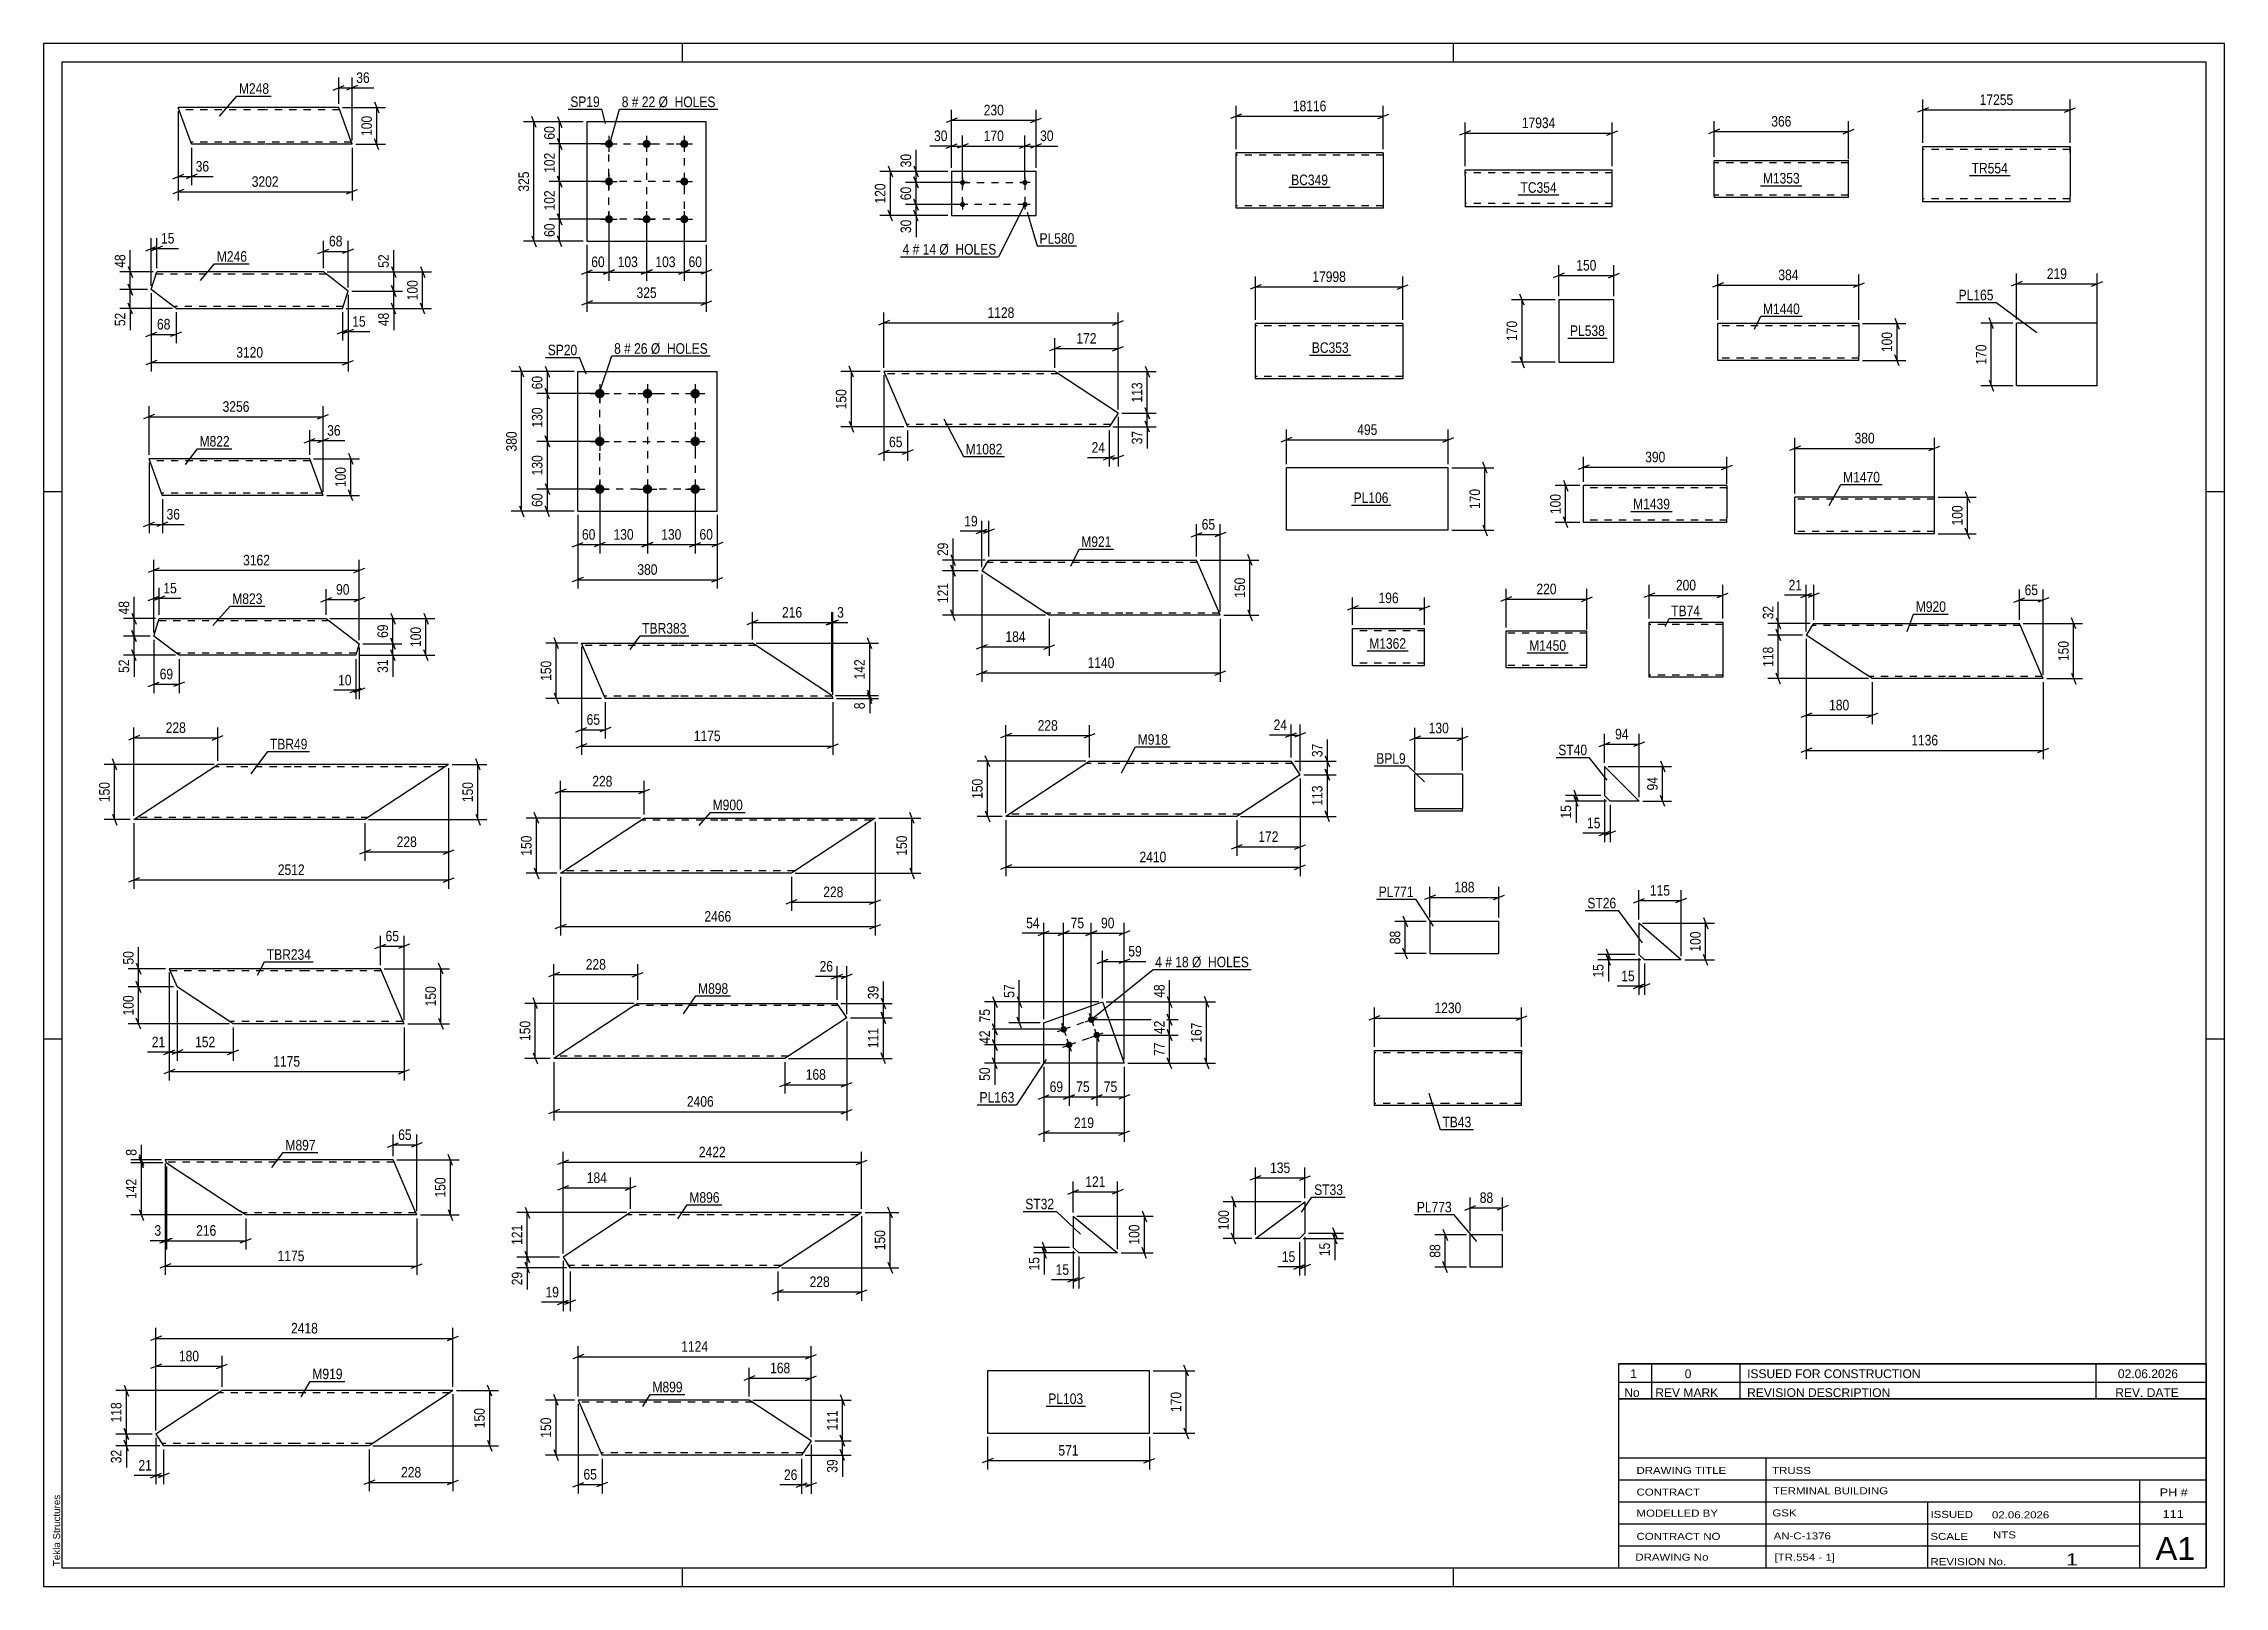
# Model space of a CAD drawing. Header units: millimetres. Extents: x 0 to 594, y 0 to 420.
import ezdxf

# ---------------------------------------------------------------- set-up
doc = ezdxf.new("R2010")
doc.units = ezdxf.units.MM
doc.linetypes.add('DXK_LINE_DOT2', pattern=[3.9198, 1.9599, -1.9599])
doc.styles.add('Arial', font='ARIAL.TTF', dxfattribs={"height": 0.2})
doc.styles.add('Arial Narrow', font='ARIALN.TTF', dxfattribs={"height": 0.2})

# ---------------------------------------------------------------- blocks, each defined once
blk = doc.blocks.new('Unknown-570386224-1132')
at = {"color": 5, "linetype": 'Continuous'}
for p, q in [((594, 420), (0, 420)), ((0, 420), (0, 0)), ((174, 415), (174, 420)), ((384, 415), (384, 420)), ((594, 0), (594, 420)), ((589, 415), (5, 415)), ((5, 415), (5, 5)), ((589, 5), (589, 415)), ((5, 298), (0, 298)), ((594, 298), (589, 298)), ((5, 149), (0, 149)), ((594, 149), (589, 149)), ((0, 0), (594, 0)), ((5, 5), (589, 5)), ((174, 0), (174, 5)), ((384, 0), (384, 5))]:
    blk.add_line(p, q, dxfattribs=at)
at = {"color": 174, "linetype": 'Continuous', "style": 'Arial'}
blk.add_text('Tekla Structures', height=1.9102, rotation=90, dxfattribs=at).set_placement((4.5, 5.5))
blk = doc.blocks.new('Part-570386224-11509 - 11493')
at = {"color": 2, "linetype": 'Continuous'}
for p, q in [((425.17, 223.21), (425.17, 215.31)), ((425.17, 223.21), (434.57, 213.81)), ((425.17, 215.31), (426.67, 213.81)), ((434.57, 213.81), (426.67, 213.81))]:
    blk.add_line(p, q, dxfattribs=at)
blk = doc.blocks.new('Part-570386224-8991 - 8975')
at = {"color": 2, "linetype": 'Continuous'}
for p, q in [((48.6, 53.29), (30.6, 41.46)), ((68.6, 53.29), (48.6, 53.29)), ((111.5, 53.29), (68.7, 53.29)), ((109.68, 52.09), (88.7, 38.29)), ((111.5, 53.29), (109.68, 52.09)), ((30.6, 41.46), (32.68, 38.29)), ((68.6, 38.29), (32.68, 38.29)), ((88.7, 38.29), (68.7, 38.29))]:
    blk.add_line(p, q, dxfattribs=at)
at = {"color": 7, "linetype": 'DXK_LINE_DOT2'}
for p, q in [((68.6, 52.69), (47.69, 52.69)), ((110.59, 52.69), (68.7, 52.69)), ((111.36, 53.2), (109.68, 52.09)), ((32.68, 38.29), (31.89, 39.49)), ((68.6, 38.89), (32.29, 38.89)), ((89.61, 38.89), (68.7, 38.89)), ((89.61, 38.89), (89.68, 38.94))]:
    blk.add_line(p, q, dxfattribs=at)
blk = doc.blocks.new('Bolt-570386224-11154 - 11120')
at = {"linetype": 'Continuous'}
for points in [[(250.31, 381.5, -1), (250.31, 382.9, -1)], [(267.31, 381.5, -1), (267.31, 382.9, -1)], [(250.31, 375.5, -1), (250.31, 376.9, -1)], [(267.31, 375.5, -1), (267.31, 376.9, -1)]]:
    blk.add_hatch(color=1, dxfattribs=at).paths.add_polyline_path(points)
at = {"color": 1, "linetype": 'Continuous'}
for p, q in [((251.71, 382.2), (248.91, 382.2)), ((250.31, 383.6), (250.31, 380.8)), ((268.71, 382.2), (265.91, 382.2)), ((267.31, 383.6), (267.31, 380.8)), ((251.71, 376.2), (248.91, 376.2)), ((250.31, 377.6), (250.31, 374.8)), ((268.71, 376.2), (265.91, 376.2)), ((267.31, 377.6), (267.31, 374.8))]:
    blk.add_line(p, q, dxfattribs=at)
blk = doc.blocks.new('Part-570386224-11169 - 11120')
at = {"color": 2, "linetype": 'Continuous'}
for p, q in [((270.31, 385.2), (247.31, 385.2)), ((247.31, 385.2), (247.31, 373.2)), ((270.31, 373.2), (270.31, 385.2)), ((247.31, 373.2), (270.31, 373.2))]:
    blk.add_line(p, q, dxfattribs=at)
blk = doc.blocks.new('Part-570386224-22700 - 22699')
at = {"color": 2, "linetype": 'Continuous'}
for p, q in [((60.3, 402.62), (36.66, 402.62)), ((40.27, 392.71), (36.66, 402.62)), ((80.4, 402.62), (60.4, 402.62)), ((83.6, 393.82), (80.4, 402.62)), ((40.3, 392.62), (40.27, 392.71)), ((60.3, 392.62), (40.3, 392.62)), ((84.04, 392.62), (60.4, 392.62)), ((84.04, 392.62), (83.6, 393.82))]:
    blk.add_line(p, q, dxfattribs=at)
at = {"color": 7, "linetype": 'DXK_LINE_DOT2'}
for p, q in [((60.3, 402.02), (36.88, 402.02)), ((80.62, 402.02), (60.4, 402.02)), ((60.3, 393.22), (40.08, 393.22)), ((40.17, 392.97), (40.3, 392.62)), ((83.82, 393.22), (60.4, 393.22)), ((84.01, 392.71), (83.91, 392.97)), ((84.04, 392.62), (84.01, 392.71))]:
    blk.add_line(p, q, dxfattribs=at)
blk = doc.blocks.new('Part-570386224-11402 - 11386')
at = {"color": 2, "linetype": 'Continuous'}
for p, q in [((515.02, 296.57), (477.01, 296.57)), ((477.01, 286.66), (477.01, 296.57)), ((515.02, 286.57), (515.02, 296.57)), ((477.01, 286.57), (477.01, 286.66)), ((515.02, 286.57), (477.01, 286.57))]:
    blk.add_line(p, q, dxfattribs=at)
at = {"color": 7, "linetype": 'DXK_LINE_DOT2'}
for p, q in [((515.02, 295.97), (477.01, 295.97)), ((477.01, 287.17), (477.01, 287.21)), ((515.02, 287.17), (477.01, 287.17)), ((515.02, 287.17), (515.02, 287.21))]:
    blk.add_line(p, q, dxfattribs=at)
blk = doc.blocks.new('Part-570386224-8561 - 8545')
at = {"color": 2, "linetype": 'Continuous'}
for p, q in [((24.6, 208.75), (47.41, 223.75)), ((67.41, 223.75), (47.41, 223.75)), ((110.31, 223.75), (67.51, 223.75)), ((109.19, 223.01), (87.51, 208.75)), ((110.31, 223.75), (109.19, 223.01)), ((67.41, 208.75), (24.6, 208.75)), ((87.51, 208.75), (67.51, 208.75))]:
    blk.add_line(p, q, dxfattribs=at)
at = {"color": 7, "linetype": 'DXK_LINE_DOT2'}
for p, q in [((67.41, 223.15), (46.5, 223.15)), ((109.4, 223.15), (67.51, 223.15)), ((25.52, 209.35), (25.59, 209.39)), ((67.41, 209.35), (25.52, 209.35)), ((88.42, 209.35), (67.51, 209.35))]:
    blk.add_line(p, q, dxfattribs=at)
blk = doc.blocks.new('Part-570386224-11274 - 11258')
at = {"color": 2, "linetype": 'Continuous'}
for p, q in [((458.49, 299.66), (419.48, 299.66)), ((419.48, 289.76), (419.48, 299.66)), ((458.49, 299.66), (458.49, 290.86)), ((419.48, 289.66), (419.48, 289.76)), ((458.49, 289.66), (419.48, 289.66)), ((458.49, 289.66), (458.49, 290.86))]:
    blk.add_line(p, q, dxfattribs=at)
at = {"color": 7, "linetype": 'DXK_LINE_DOT2'}
for p, q in [((458.49, 299.06), (419.48, 299.06)), ((458.49, 299.06), (458.49, 299.02)), ((458.49, 299.02), (458.49, 299.06)), ((458.49, 298.92), (458.49, 299.02)), ((458.49, 299.02), (458.49, 298.92)), ((419.48, 290.26), (419.48, 290.31)), ((458.49, 290.26), (419.48, 290.26)), ((458.49, 290.31), (458.49, 290.63)), ((458.49, 290.26), (458.49, 290.31))]:
    blk.add_line(p, q, dxfattribs=at)
blk = doc.blocks.new('Part-570386224-22729 - 22728')
at = {"color": 2, "linetype": 'Continuous'}
for p, q in [((29.33, 353.06), (30.85, 357.86)), ((56.09, 357.86), (30.85, 357.86)), ((76.19, 357.86), (56.19, 357.86)), ((82.95, 352.65), (76.19, 357.86)), ((36.09, 347.86), (29.33, 353.06)), ((81.42, 347.86), (82.95, 352.65)), ((36.09, 347.86), (56.09, 347.86)), ((56.19, 347.86), (81.42, 347.86))]:
    blk.add_line(p, q, dxfattribs=at)
at = {"color": 7, "linetype": 'DXK_LINE_DOT2'}
for p, q in [((56.09, 357.26), (30.66, 357.26)), ((76.97, 357.26), (56.19, 357.26)), ((56.09, 348.46), (35.31, 348.46)), ((81.62, 348.46), (56.19, 348.46))]:
    blk.add_line(p, q, dxfattribs=at)
blk = doc.blocks.new('Part-570386224-11434 - 11418')
at = {"color": 2, "linetype": 'Continuous'}
for p, q in [((397.4, 95.7), (388.6, 95.7)), ((388.6, 86.9), (388.6, 95.7)), ((397.4, 86.9), (397.4, 95.7)), ((397.4, 86.9), (388.6, 86.9))]:
    blk.add_line(p, q, dxfattribs=at)
blk = doc.blocks.new('Part-570386224-8670 - 8654')
at = {"color": 2, "linetype": 'Continuous'}
for p, q in [((71.63, 168.15), (34.24, 168.15)), ((34.24, 168.15), (36.38, 163.18)), ((91.73, 168.15), (71.73, 168.15)), ((97.68, 154.35), (91.73, 168.15)), ((50.5, 153.9), (36.38, 163.18)), ((51.63, 153.15), (50.5, 153.9)), ((71.63, 153.15), (51.63, 153.15)), ((98.2, 153.15), (71.73, 153.15)), ((98.2, 153.15), (97.68, 154.35))]:
    blk.add_line(p, q, dxfattribs=at)
at = {"color": 7, "linetype": 'DXK_LINE_DOT2'}
for p, q in [((71.63, 167.55), (34.5, 167.55)), ((91.99, 167.55), (71.73, 167.55)), ((71.63, 153.75), (50.72, 153.75)), ((97.94, 153.75), (71.73, 153.75)), ((97.92, 153.8), (97.78, 154.13)), ((97.94, 153.75), (97.92, 153.8))]:
    blk.add_line(p, q, dxfattribs=at)
blk = doc.blocks.new('Part-570386224-11306 - 11290')
at = {"color": 2, "linetype": 'Continuous'}
for p, q in [((494.45, 343.77), (456.05, 343.77)), ((456.05, 333.87), (456.05, 343.77)), ((494.45, 343.77), (494.45, 334.97)), ((456.05, 333.77), (456.05, 333.87)), ((494.45, 333.77), (456.05, 333.77)), ((494.45, 333.77), (494.45, 334.97))]:
    blk.add_line(p, q, dxfattribs=at)
at = {"color": 7, "linetype": 'DXK_LINE_DOT2'}
for p, q in [((494.45, 343.17), (456.05, 343.17)), ((494.45, 343.17), (494.45, 343.13)), ((494.45, 343.13), (494.45, 343.17)), ((494.45, 343.03), (494.45, 343.13)), ((494.45, 343.13), (494.45, 343.03)), ((456.05, 334.37), (456.05, 334.42)), ((494.45, 334.37), (456.05, 334.37)), ((494.45, 334.42), (494.45, 334.74)), ((494.45, 334.37), (494.45, 334.42))]:
    blk.add_line(p, q, dxfattribs=at)
blk = doc.blocks.new('Part-570386224-22740 - 22739')
at = {"color": 2, "linetype": 'Continuous'}
for p, q in [((52.37, 307.01), (28.73, 307.01)), ((32.33, 297.1), (28.73, 307.01)), ((72.47, 307.01), (52.47, 307.01)), ((75.67, 298.21), (72.47, 307.01)), ((32.37, 297.01), (32.33, 297.1)), ((52.37, 297.01), (32.37, 297.01)), ((76.11, 297.01), (52.47, 297.01)), ((76.11, 297.01), (75.67, 298.21))]:
    blk.add_line(p, q, dxfattribs=at)
at = {"color": 7, "linetype": 'DXK_LINE_DOT2'}
for p, q in [((52.37, 306.41), (28.95, 306.41)), ((72.69, 306.41), (52.47, 306.41)), ((52.37, 297.61), (32.15, 297.61)), ((32.24, 297.36), (32.37, 297.01)), ((75.89, 297.61), (52.47, 297.61)), ((76.07, 297.1), (75.98, 297.36)), ((76.11, 297.01), (76.07, 297.1))]:
    blk.add_line(p, q, dxfattribs=at)
blk = doc.blocks.new('Part-570386224-11477 - 11461')
at = {"color": 2, "linetype": 'Continuous'}
for p, q in [((373.52, 211.75), (373.52, 221.08)), ((386.52, 221.08), (373.52, 221.08)), ((386.52, 221.08), (386.52, 221.04)), ((386.52, 221.04), (386.52, 211.68)), ((373.52, 211.68), (373.52, 211.75)), ((386.52, 211.68), (373.52, 211.68)), ((373.52, 211.68), (373.52, 211.13)), ((373.52, 211.13), (373.52, 211.08)), ((386.52, 211.08), (373.52, 211.08)), ((386.52, 211.64), (386.52, 211.68)), ((386.52, 211.13), (386.52, 211.64)), ((386.52, 211.08), (386.52, 211.13))]:
    blk.add_line(p, q, dxfattribs=at)
at = {"color": 7, "linetype": 'DXK_LINE_DOT2'}
for p, q in [((386.52, 221.08), (386.52, 220.74)), ((373.52, 211.08), (373.52, 211.13)), ((386.52, 211.08), (386.52, 211.13))]:
    blk.add_line(p, q, dxfattribs=at)
blk = doc.blocks.new('Part-570386224-8837 - 8821')
at = {"color": 2, "linetype": 'Continuous'}
for p, q in [((75.08, 116.11), (33.14, 116.11)), ((33.46, 115.37), (33.14, 116.11)), ((33.45, 115.34), (33.42, 115.47)), ((33.45, 115.34), (53.25, 102.31)), ((33.48, 115.32), (33.46, 115.37)), ((95.18, 116.11), (75.18, 116.11)), ((101.13, 102.31), (95.18, 116.11)), ((55.08, 101.11), (53.25, 102.31)), ((75.08, 101.11), (55.08, 101.11)), ((101.65, 101.11), (75.18, 101.11)), ((101.65, 101.11), (101.13, 102.31))]:
    blk.add_line(p, q, dxfattribs=at)
at = {"color": 7, "linetype": 'DXK_LINE_DOT2'}
for p, q in [((75.08, 115.51), (33.4, 115.51)), ((33.42, 115.47), (33.4, 115.51)), ((33.4, 115.51), (33.42, 115.47)), ((33.46, 115.37), (33.48, 115.32)), ((95.44, 115.51), (75.18, 115.51)), ((54.94, 101.2), (53.25, 102.31)), ((75.08, 101.71), (54.17, 101.71)), ((101.39, 101.71), (75.18, 101.71)), ((101.37, 101.76), (101.23, 102.08)), ((101.39, 101.71), (101.37, 101.76))]:
    blk.add_line(p, q, dxfattribs=at)
blk = doc.blocks.new('Part-570386224-11338 - 11322')
at = {"color": 2, "linetype": 'Continuous'}
for p, q in [((356.53, 250.82), (356.53, 260.73)), ((356.53, 260.73), (376.15, 260.73)), ((376.15, 250.73), (376.15, 260.73)), ((356.53, 250.82), (356.53, 250.73)), ((356.53, 250.73), (376.15, 250.73))]:
    blk.add_line(p, q, dxfattribs=at)
at = {"color": 7, "linetype": 'DXK_LINE_DOT2'}
for p, q in [((376.15, 260.13), (356.53, 260.13)), ((356.53, 251.33), (356.53, 251.38)), ((376.15, 251.33), (356.53, 251.33)), ((376.15, 251.33), (376.15, 251.38))]:
    blk.add_line(p, q, dxfattribs=at)
blk = doc.blocks.new('Part-570386224-22751 - 22750')
at = {"color": 2, "linetype": 'Continuous'}
for p, q in [((30.01, 258.71), (31.49, 263.47)), ((31.49, 263.47), (56.89, 263.47)), ((56.99, 263.47), (76.99, 263.47)), ((76.99, 263.47), (85.98, 256.62)), ((36.89, 253.47), (30.01, 258.71)), ((85.98, 256.62), (85, 253.47)), ((56.89, 253.47), (36.89, 253.47)), ((85, 253.47), (56.99, 253.47))]:
    blk.add_line(p, q, dxfattribs=at)
at = {"color": 7, "linetype": 'DXK_LINE_DOT2'}
for p, q in [((56.89, 262.87), (31.3, 262.87)), ((77.77, 262.87), (56.99, 262.87)), ((56.89, 254.07), (36.1, 254.07)), ((85.19, 254.07), (56.99, 254.07))]:
    blk.add_line(p, q, dxfattribs=at)
blk = doc.blocks.new('Part-570386224-11568 - 11552')
at = {"color": 2, "linetype": 'Continuous'}
for p, q in [((396.41, 181.05), (377.61, 181.05)), ((377.61, 181.05), (377.61, 172.25)), ((396.41, 172.25), (396.41, 181.05)), ((377.61, 172.25), (396.41, 172.25))]:
    blk.add_line(p, q, dxfattribs=at)
blk = doc.blocks.new('Part-570386224-9128 - 9112')
at = {"color": 2, "linetype": 'Continuous'}
for p, q in [((481.38, 260.95), (482.17, 262.15)), ((482.17, 262.15), (518.08, 262.15)), ((518.18, 262.15), (538.18, 262.15)), ((544.13, 248.35), (538.18, 262.15)), ((481.38, 260.95), (480.09, 258.99)), ((496.26, 248.35), (480.09, 258.99)), ((498.08, 247.15), (496.26, 248.35)), ((518.08, 247.15), (498.08, 247.15)), ((544.65, 247.15), (518.18, 247.15)), ((544.65, 247.15), (544.13, 248.35))]:
    blk.add_line(p, q, dxfattribs=at)
at = {"color": 7, "linetype": 'DXK_LINE_DOT2'}
for p, q in [((482.17, 262.15), (481.68, 261.41)), ((518.08, 261.55), (481.77, 261.55)), ((538.44, 261.55), (518.18, 261.55)), ((497.94, 247.24), (496.26, 248.35)), ((518.08, 247.75), (497.17, 247.75)), ((544.39, 247.75), (518.18, 247.75)), ((544.37, 247.8), (544.23, 248.12)), ((544.39, 247.75), (544.37, 247.8))]:
    blk.add_line(p, q, dxfattribs=at)
blk = doc.blocks.new('Part-570386224-11611 - 11595')
at = {"color": 2, "linetype": 'Continuous'}
for p, q in [((283.08, 223.43), (262.1, 209.63)), ((284.9, 224.63), (283.08, 223.43)), ((284.9, 224.63), (304.9, 224.63)), ((305, 224.63), (339.8, 224.63)), ((342.22, 220.95), (325, 209.63)), ((342.22, 220.95), (339.8, 224.63)), ((304.9, 209.63), (262.1, 209.63)), ((325, 209.63), (305, 209.63))]:
    blk.add_line(p, q, dxfattribs=at)
at = {"color": 7, "linetype": 'DXK_LINE_DOT2'}
for p, q in [((304.9, 224.03), (283.99, 224.03)), ((340.19, 224.03), (305, 224.03)), ((263.01, 210.23), (263.08, 210.28)), ((304.9, 210.23), (263.01, 210.23)), ((325.92, 210.23), (305, 210.23))]:
    blk.add_line(p, q, dxfattribs=at)
blk = doc.blocks.new('Part-570386224-9329 - 9313')
at = {"color": 2, "linetype": 'Continuous'}
for p, q in [((140.79, 194.16), (161.77, 207.96)), ((161.77, 207.96), (163.6, 209.16)), ((163.6, 209.16), (183.6, 209.16)), ((183.7, 209.16), (226.5, 209.16)), ((224.68, 207.96), (203.7, 194.16)), ((226.5, 209.16), (224.68, 207.96)), ((183.6, 194.16), (140.79, 194.16)), ((203.7, 194.16), (183.7, 194.16))]:
    blk.add_line(p, q, dxfattribs=at)
at = {"color": 7, "linetype": 'DXK_LINE_DOT2'}
for p, q in [((183.6, 208.56), (162.68, 208.56)), ((225.59, 208.56), (183.7, 208.56)), ((226.36, 209.07), (224.68, 207.96)), ((141.7, 194.76), (141.77, 194.8)), ((183.6, 194.76), (141.7, 194.76)), ((204.61, 194.76), (183.7, 194.76)), ((204.61, 194.76), (204.68, 194.8))]:
    blk.add_line(p, q, dxfattribs=at)
blk = doc.blocks.new('Part-570386224-11748 - 11732')
at = {"color": 2, "linetype": 'Continuous'}
for p, q in [((446.01, 170.55), (434.51, 180.55)), ((434.51, 180.55), (434.51, 172.05)), ((436.01, 170.55), (434.51, 172.05)), ((446.01, 170.55), (436.01, 170.55))]:
    blk.add_line(p, q, dxfattribs=at)
blk = doc.blocks.new('Part-570386224-9438 - 9422')
at = {"color": 2, "linetype": 'Continuous'}
for p, q in [((159.99, 157.52), (139.01, 143.72)), ((161.82, 158.72), (159.99, 157.52)), ((161.82, 158.72), (181.82, 158.72)), ((181.92, 158.72), (216.15, 158.72)), ((218.74, 154.78), (201.92, 143.72)), ((218.74, 154.78), (216.15, 158.72)), ((181.82, 143.72), (139.01, 143.72)), ((201.92, 143.72), (181.92, 143.72))]:
    blk.add_line(p, q, dxfattribs=at)
at = {"color": 7, "linetype": 'DXK_LINE_DOT2'}
for p, q in [((181.82, 158.12), (160.91, 158.12)), ((216.54, 158.12), (181.92, 158.12)), ((139.93, 144.32), (140, 144.37)), ((181.82, 144.32), (139.93, 144.32)), ((202.83, 144.32), (181.92, 144.32))]:
    blk.add_line(p, q, dxfattribs=at)
blk = doc.blocks.new('Bolt-570386224-11825 - 11791')
at = {"linetype": 'Continuous'}
for points in [[(286.21, 154.61, -1), (284.51, 154.01, -1)], [(278.67, 151.95, -1), (276.97, 151.35, -1)], [(287.71, 150.37, -1), (286.01, 149.77, -1)], [(280.17, 147.71, -1), (278.47, 147.11, -1)]]:
    blk.add_hatch(color=1, dxfattribs=at).paths.add_polyline_path(points)
at = {"color": 1, "linetype": 'Continuous'}
for p, q in [((283.67, 153.71), (287.06, 154.91)), ((284.76, 156.01), (285.96, 152.62)), ((276.12, 151.05), (279.52, 152.25)), ((277.22, 153.35), (278.42, 149.95)), ((278.72, 149.1), (279.92, 145.71)), ((285.16, 149.47), (288.56, 150.67)), ((286.26, 151.77), (287.46, 148.37)), ((277.62, 146.81), (281.02, 148.01))]:
    blk.add_line(p, q, dxfattribs=at)
blk = doc.blocks.new('Part-570386224-11840 - 11791')
at = {"color": 2, "linetype": 'Continuous'}
for p, q in [((272.41, 153.45), (288.44, 159.11)), ((288.44, 159.11), (294.34, 142.41)), ((272.41, 142.41), (272.41, 153.45)), ((294.34, 142.41), (272.41, 142.41))]:
    blk.add_line(p, q, dxfattribs=at)
blk = doc.blocks.new('Part-570386224-9575 - 9559')
at = {"color": 2, "linetype": 'Continuous'}
for p, q in [((159.88, 101.75), (141.49, 89.66)), ((179.88, 101.75), (159.88, 101.75)), ((222.79, 101.75), (179.98, 101.75)), ((222.79, 101.75), (220.96, 100.55)), ((220.96, 100.55), (199.98, 86.75)), ((141.49, 89.66), (143.4, 86.75)), ((179.88, 86.75), (143.4, 86.75)), ((199.98, 86.75), (179.98, 86.75))]:
    blk.add_line(p, q, dxfattribs=at)
at = {"color": 7, "linetype": 'DXK_LINE_DOT2'}
for p, q in [((179.88, 101.15), (158.97, 101.15)), ((221.87, 101.15), (179.98, 101.15)), ((222.65, 101.66), (220.96, 100.55)), ((143.4, 86.75), (142.61, 87.95)), ((179.88, 87.35), (143.01, 87.35)), ((200.89, 87.35), (179.98, 87.35)), ((200.89, 87.35), (200.96, 87.4))]:
    blk.add_line(p, q, dxfattribs=at)
blk = doc.blocks.new('Part-570386224-9712 - 9696')
at = {"color": 2, "linetype": 'Continuous'}
for p, q in [((256.66, 278.18), (257.45, 279.38)), ((257.45, 279.38), (293.93, 279.38)), ((294.03, 279.38), (314.03, 279.38)), ((319.98, 265.58), (314.03, 279.38)), ((256.66, 278.18), (255.54, 276.48)), ((272.1, 265.58), (255.54, 276.48)), ((273.93, 264.38), (272.1, 265.58)), ((293.93, 264.38), (273.93, 264.38)), ((320.5, 264.38), (294.03, 264.38)), ((320.5, 264.38), (319.98, 265.58))]:
    blk.add_line(p, q, dxfattribs=at)
at = {"color": 7, "linetype": 'DXK_LINE_DOT2'}
for p, q in [((257.45, 279.38), (256.96, 278.64)), ((293.93, 278.78), (257.05, 278.78)), ((314.29, 278.78), (294.03, 278.78)), ((273.79, 264.47), (272.1, 265.58)), ((293.93, 264.98), (273.02, 264.98)), ((320.24, 264.98), (294.03, 264.98)), ((320.22, 265.03), (320.08, 265.35)), ((320.24, 264.98), (320.22, 265.03))]:
    blk.add_line(p, q, dxfattribs=at)
blk = doc.blocks.new('Part-570386224-9850 - 9834')
at = {"color": 2, "linetype": 'Continuous'}
for p, q in [((362.47, 144.69), (362.47, 145.89)), ((362.47, 145.89), (382.47, 145.89)), ((362.47, 131.63), (362.47, 144.69)), ((382.57, 145.89), (402.57, 145.89)), ((402.57, 145.89), (402.57, 145.8)), ((402.57, 145.8), (402.57, 144.69)), ((402.57, 130.89), (402.57, 144.69)), ((362.47, 130.98), (362.47, 131.63)), ((362.47, 130.89), (362.47, 130.98)), ((382.47, 130.89), (362.47, 130.89)), ((402.57, 130.89), (382.57, 130.89))]:
    blk.add_line(p, q, dxfattribs=at)
at = {"color": 7, "linetype": 'DXK_LINE_DOT2'}
for p, q in [((382.47, 145.29), (362.47, 145.29)), ((402.57, 145.29), (382.57, 145.29)), ((402.57, 144.69), (402.57, 145.54)), ((362.47, 131.63), (362.47, 131.24)), ((362.47, 131.49), (362.47, 131.53)), ((382.47, 131.49), (362.47, 131.49)), ((362.47, 130.89), (362.47, 130.89)), ((402.57, 131.49), (382.57, 131.49)), ((402.57, 131.49), (402.57, 131.53))]:
    blk.add_line(p, q, dxfattribs=at)
blk = doc.blocks.new('Part-570386224-9885 - 9867')
at = {"color": 2, "linetype": 'Continuous'}
for p, q in [((344.79, 390.24), (324.79, 390.24)), ((324.79, 375.33), (324.79, 390.24)), ((364.89, 390.24), (344.89, 390.24)), ((364.89, 390.24), (364.89, 375.24)), ((324.79, 375.24), (324.79, 375.33)), ((344.79, 375.24), (324.79, 375.24)), ((364.89, 375.24), (344.89, 375.24))]:
    blk.add_line(p, q, dxfattribs=at)
at = {"color": 7, "linetype": 'DXK_LINE_DOT2'}
for p, q in [((344.79, 389.64), (324.79, 389.64)), ((364.89, 389.64), (344.89, 389.64)), ((364.89, 390.15), (364.89, 390.24)), ((324.79, 375.84), (324.79, 375.89)), ((344.79, 375.84), (324.79, 375.84)), ((364.89, 375.84), (344.89, 375.84)), ((364.89, 375.84), (364.89, 375.89))]:
    blk.add_line(p, q, dxfattribs=at)
blk = doc.blocks.new('Part-570386224-9920 - 9902')
at = {"color": 2, "linetype": 'Continuous'}
for p, q in [((387.16, 384.06), (387.16, 385.66)), ((387.16, 385.66), (407.16, 385.66)), ((387.16, 384.06), (387.16, 375.66)), ((407.26, 385.66), (427.26, 385.66)), ((427.26, 375.66), (427.26, 385.66)), ((387.16, 375.66), (407.16, 375.66)), ((407.26, 375.66), (427.26, 375.66))]:
    blk.add_line(p, q, dxfattribs=at)
at = {"color": 7, "linetype": 'DXK_LINE_DOT2'}
for p, q in [((407.16, 384.86), (387.16, 384.86)), ((387.16, 384.06), (387.16, 384.67)), ((427.26, 384.86), (407.26, 384.86)), ((387.16, 376.46), (387.16, 376.52)), ((407.16, 376.46), (387.16, 376.46)), ((387.16, 375.66), (387.16, 375.78)), ((427.26, 376.46), (407.26, 376.46)), ((427.26, 375.66), (427.26, 375.78))]:
    blk.add_line(p, q, dxfattribs=at)
blk = doc.blocks.new('Bolt-570386224-9971 - 9937')
at = {"linetype": 'Continuous'}
for points in [[(154, 393.8, -1), (154, 391.6, -1)], [(164.25, 393.8, -1), (164.25, 391.6, -1)], [(174.5, 393.8, -1), (174.5, 391.6, -1)], [(154, 383.55, -1), (154, 381.35, -1)], [(174.5, 383.55, -1), (174.5, 381.35, -1)], [(154, 373.3, -1), (154, 371.1, -1)], [(164.25, 373.3, -1), (164.25, 371.1, -1)], [(174.5, 373.3, -1), (174.5, 371.1, -1)]]:
    blk.add_hatch(color=1, dxfattribs=at).paths.add_polyline_path(points)
at = {"color": 1, "linetype": 'Continuous'}
for p, q in [((151.8, 392.7), (156.2, 392.7)), ((154, 394.9), (154, 390.5)), ((162.05, 392.7), (166.45, 392.7)), ((164.25, 394.9), (164.25, 390.5)), ((172.3, 392.7), (176.7, 392.7)), ((174.5, 394.9), (174.5, 390.5)), ((151.8, 382.45), (156.2, 382.45)), ((154, 384.65), (154, 380.25)), ((172.3, 382.45), (176.7, 382.45)), ((174.5, 384.65), (174.5, 380.25)), ((154, 374.4), (154, 370)), ((164.25, 374.4), (164.25, 370)), ((174.5, 374.4), (174.5, 370)), ((151.8, 372.2), (156.2, 372.2)), ((162.05, 372.2), (166.45, 372.2)), ((172.3, 372.2), (176.7, 372.2))]:
    blk.add_line(p, q, dxfattribs=at)
blk = doc.blocks.new('Part-570386224-9986 - 9937')
at = {"color": 2, "linetype": 'Continuous'}
for p, q in [((180.5, 398.7), (148, 398.7)), ((148, 398.7), (148, 366.2)), ((180.5, 366.2), (180.5, 398.7)), ((148, 366.2), (180.5, 366.2))]:
    blk.add_line(p, q, dxfattribs=at)
blk = doc.blocks.new('Part-570386224-10082 - 10063')
at = {"color": 2, "linetype": 'Continuous'}
for p, q in [((511.87, 376.96), (511.87, 391.96)), ((511.87, 391.96), (531.87, 391.96)), ((531.97, 391.96), (551.97, 391.96)), ((551.97, 391.96), (551.97, 390.36)), ((551.97, 390.36), (551.97, 378.56)), ((531.87, 376.96), (511.87, 376.96)), ((551.97, 376.96), (531.97, 376.96)), ((551.97, 376.96), (551.97, 378.56))]:
    blk.add_line(p, q, dxfattribs=at)
at = {"color": 7, "linetype": 'DXK_LINE_DOT2'}
for p, q in [((531.87, 391.16), (511.87, 391.16)), ((551.97, 391.16), (531.97, 391.16)), ((551.97, 390.36), (551.97, 391.83)), ((531.87, 377.76), (511.87, 377.76)), ((511.87, 377.08), (511.87, 376.96)), ((551.97, 377.76), (531.97, 377.76)), ((551.97, 377.82), (551.97, 378.25)), ((551.97, 377.76), (551.97, 377.82))]:
    blk.add_line(p, q, dxfattribs=at)
blk = doc.blocks.new('Part-570386224-10117 - 10099')
at = {"color": 2, "linetype": 'Continuous'}
for p, q in [((350.11, 343.77), (330.11, 343.77)), ((330.11, 328.86), (330.11, 343.77)), ((370.21, 343.77), (350.21, 343.77)), ((370.21, 343.77), (370.21, 328.77)), ((330.11, 328.77), (330.11, 328.86)), ((350.11, 328.77), (330.11, 328.77)), ((370.21, 328.77), (350.21, 328.77))]:
    blk.add_line(p, q, dxfattribs=at)
at = {"color": 7, "linetype": 'DXK_LINE_DOT2'}
for p, q in [((350.11, 343.17), (330.11, 343.17)), ((370.21, 343.17), (350.21, 343.17)), ((370.21, 343.68), (370.21, 343.77)), ((330.11, 329.37), (330.11, 329.41)), ((350.11, 329.37), (330.11, 329.37)), ((370.21, 329.37), (350.21, 329.37)), ((370.21, 329.37), (370.21, 329.41))]:
    blk.add_line(p, q, dxfattribs=at)
blk = doc.blocks.new('Bolt-570386224-10168 - 10134')
at = {"linetype": 'Continuous'}
for points in [[(151.47, 326.01, -1), (151.47, 323.41, -1)], [(164.47, 326.01, -1), (164.47, 323.41, -1)], [(177.47, 326.01, -1), (177.47, 323.41, -1)], [(151.47, 313.01, -1), (151.47, 310.41, -1)], [(177.47, 313.01, -1), (177.47, 310.41, -1)], [(151.47, 300.01, -1), (151.47, 297.41, -1)], [(164.47, 300.01, -1), (164.47, 297.41, -1)], [(177.47, 300.01, -1), (177.47, 297.41, -1)]]:
    blk.add_hatch(color=1, dxfattribs=at).paths.add_polyline_path(points)
at = {"color": 1, "linetype": 'Continuous'}
for p, q in [((151.47, 327.31), (151.47, 322.11)), ((164.47, 327.31), (164.47, 322.11)), ((177.47, 327.31), (177.47, 322.11)), ((148.87, 324.71), (154.07, 324.71)), ((161.87, 324.71), (167.07, 324.71)), ((174.87, 324.71), (180.07, 324.71)), ((148.87, 311.71), (154.07, 311.71)), ((151.47, 314.31), (151.47, 309.11)), ((174.87, 311.71), (180.07, 311.71)), ((177.47, 314.31), (177.47, 309.11)), ((148.87, 298.71), (154.07, 298.71)), ((151.47, 301.31), (151.47, 296.11)), ((161.87, 298.71), (167.07, 298.71)), ((164.47, 301.31), (164.47, 296.11)), ((174.87, 298.71), (180.07, 298.71)), ((177.47, 301.31), (177.47, 296.11))]:
    blk.add_line(p, q, dxfattribs=at)
blk = doc.blocks.new('Part-570386224-10183 - 10134')
at = {"color": 2, "linetype": 'Continuous'}
for p, q in [((145.47, 292.71), (145.47, 330.71)), ((145.47, 330.71), (183.47, 330.71)), ((183.47, 292.71), (183.47, 330.71)), ((145.47, 292.71), (183.47, 292.71))]:
    blk.add_line(p, q, dxfattribs=at)
blk = doc.blocks.new('Part-570386224-10276 - 10260')
at = {"color": 2, "linetype": 'Continuous'}
for p, q in [((152.93, 241.85), (146.5, 256.76)), ((146.5, 256.76), (172.97, 256.76)), ((173.07, 256.76), (193.07, 256.76)), ((214.7, 242.53), (193.07, 256.76)), ((152.97, 241.76), (152.93, 241.85)), ((172.97, 241.76), (152.97, 241.76)), ((215.01, 241.76), (173.07, 241.76)), ((214.66, 242.55), (214.69, 242.5)), ((214.69, 242.5), (215.01, 241.76)), ((214.73, 242.4), (214.7, 242.53))]:
    blk.add_line(p, q, dxfattribs=at)
at = {"color": 7, "linetype": 'DXK_LINE_DOT2'}
for p, q in [((172.97, 256.16), (146.76, 256.16)), ((193.98, 256.16), (173.07, 256.16)), ((152.71, 242.36), (152.69, 242.4)), ((172.97, 242.36), (152.71, 242.36)), ((214.75, 242.36), (173.07, 242.36)), ((215.01, 241.76), (214.97, 241.85))]:
    blk.add_line(p, q, dxfattribs=at)
blk = doc.blocks.new('Part-570386224-10406 - 10390')
at = {"color": 2, "linetype": 'Continuous'}
for p, q in [((257.1, 58.7), (257.1, 41.7)), ((279.1, 58.7), (257.1, 58.7)), ((301.2, 58.7), (279.2, 58.7)), ((301.2, 41.7), (301.2, 58.7)), ((257.1, 41.7), (279.1, 41.7)), ((279.2, 41.7), (301.2, 41.7))]:
    blk.add_line(p, q, dxfattribs=at)
blk = doc.blocks.new('Part-570386224-10450 - 10434')
at = {"color": 2, "linetype": 'Continuous'}
for p, q in [((360.5, 304.54), (338.5, 304.54)), ((338.5, 287.54), (338.5, 304.54)), ((382.6, 304.54), (360.6, 304.54)), ((382.6, 287.54), (382.6, 304.54)), ((360.5, 287.54), (338.5, 287.54)), ((382.6, 287.54), (360.6, 287.54))]:
    blk.add_line(p, q, dxfattribs=at)
blk = doc.blocks.new('Part-570386224-10494 - 10478')
at = {"color": 2, "linetype": 'Continuous'}
for p, q in [((255.34, 330.7), (228.87, 330.7)), ((228.87, 330.7), (235.3, 315.79)), ((275.44, 330.7), (255.44, 330.7)), ((292.65, 319.38), (275.44, 330.7)), ((235.34, 315.7), (235.3, 315.79)), ((255.34, 315.7), (235.34, 315.7)), ((290.23, 315.7), (255.44, 315.7)), ((292.65, 319.38), (290.23, 315.7))]:
    blk.add_line(p, q, dxfattribs=at)
at = {"color": 7, "linetype": 'DXK_LINE_DOT2'}
for p, q in [((255.34, 330.1), (229.13, 330.1)), ((276.36, 330.1), (255.44, 330.1)), ((235.08, 316.3), (235.06, 316.34)), ((255.34, 316.3), (235.08, 316.3)), ((290.63, 316.3), (255.44, 316.3))]:
    blk.add_line(p, q, dxfattribs=at)
blk = doc.blocks.new('Part-570386224-10725 - 10709')
at = {"color": 2, "linetype": 'Continuous'}
for p, q in [((172.11, 50.73), (145.64, 50.73)), ((145.64, 50.73), (152.07, 35.82)), ((192.21, 50.73), (172.21, 50.73)), ((209.03, 39.66), (192.21, 50.73)), ((152.11, 35.73), (152.07, 35.82)), ((172.11, 35.73), (152.11, 35.73)), ((206.44, 35.73), (172.21, 35.73)), ((209.03, 39.66), (206.44, 35.73))]:
    blk.add_line(p, q, dxfattribs=at)
at = {"color": 7, "linetype": 'DXK_LINE_DOT2'}
for p, q in [((172.11, 50.13), (145.9, 50.13)), ((193.12, 50.13), (172.21, 50.13)), ((151.85, 36.33), (151.83, 36.37)), ((172.11, 36.33), (151.85, 36.33)), ((206.83, 36.33), (172.21, 36.33))]:
    blk.add_line(p, q, dxfattribs=at)
blk = doc.blocks.new('Part-570386224-10862 - 10846')
at = {"color": 2, "linetype": 'Continuous'}
for p, q in [((559.35, 343.86), (537.42, 343.86)), ((537.42, 326.86), (537.42, 343.86)), ((559.35, 326.86), (559.35, 343.86)), ((559.35, 326.86), (537.42, 326.86))]:
    blk.add_line(p, q, dxfattribs=at)
blk = doc.blocks.new('Part-570386224-10906 - 10889')
at = {"color": 2, "linetype": 'Continuous'}
for p, q in [((437.35, 261.29), (437.35, 262.49)), ((437.35, 262.49), (457.35, 262.49)), ((457.35, 262.49), (457.35, 262.4)), ((457.35, 262.4), (457.35, 261.29)), ((437.35, 248.23), (437.35, 261.29)), ((457.35, 261.29), (457.35, 247.49)), ((437.35, 247.58), (437.35, 248.23)), ((437.35, 247.49), (437.35, 247.58)), ((457.35, 247.49), (437.35, 247.49))]:
    blk.add_line(p, q, dxfattribs=at)
at = {"color": 7, "linetype": 'DXK_LINE_DOT2'}
for p, q in [((457.35, 261.89), (437.35, 261.89)), ((457.35, 262.14), (457.35, 261.29)), ((437.35, 248.23), (437.35, 247.84)), ((437.35, 248.09), (437.35, 248.13)), ((457.35, 248.09), (437.35, 248.09)), ((437.35, 247.49), (437.35, 247.49)), ((457.35, 248.13), (457.35, 248.23)), ((457.35, 248.09), (457.35, 248.13)), ((457.35, 248.09), (457.35, 248.13))]:
    blk.add_line(p, q, dxfattribs=at)
blk = doc.blocks.new('Part-570386224-10938 - 10922')
at = {"color": 2, "linetype": 'Continuous'}
for p, q in [((412.71, 350.28), (412.71, 333.28)), ((427.71, 350.28), (412.71, 350.28)), ((427.71, 333.28), (427.71, 350.28)), ((412.71, 333.28), (427.71, 333.28))]:
    blk.add_line(p, q, dxfattribs=at)
blk = doc.blocks.new('Part-570386224-10981 - 10965')
at = {"color": 2, "linetype": 'Continuous'}
for p, q in [((280.44, 100.77), (280.44, 92.27)), ((280.44, 100.77), (292.53, 90.77)), ((280.44, 92.27), (281.94, 90.77)), ((292.53, 90.77), (281.94, 90.77))]:
    blk.add_line(p, q, dxfattribs=at)
blk = doc.blocks.new('Part-570386224-11040 - 11024')
at = {"color": 2, "linetype": 'Continuous'}
for p, q in [((330.06, 94.69), (343.56, 104.69)), ((343.56, 104.69), (343.56, 96.19)), ((343.56, 96.19), (342.06, 94.69)), ((342.06, 94.69), (330.06, 94.69))]:
    blk.add_line(p, q, dxfattribs=at)
blk = doc.blocks.new('Part-570386224-11104 - 11088')
at = {"color": 2, "linetype": 'Continuous'}
for p, q in [((455.02, 378.28), (455.02, 388.18)), ((455.02, 388.18), (491.62, 388.18)), ((491.62, 378.18), (491.62, 388.18)), ((455.02, 378.28), (455.02, 378.18)), ((455.02, 378.18), (491.62, 378.18))]:
    blk.add_line(p, q, dxfattribs=at)
at = {"color": 7, "linetype": 'DXK_LINE_DOT2'}
for p, q in [((491.62, 387.58), (455.02, 387.58)), ((455.02, 378.78), (455.02, 378.83)), ((491.62, 378.78), (455.02, 378.78)), ((491.62, 378.78), (491.62, 378.83))]:
    blk.add_line(p, q, dxfattribs=at)
blk = doc.blocks.new('Part-570386224-11370 - 11354')
at = {"color": 2, "linetype": 'Continuous'}
for p, q in [((420.36, 260.09), (398.35, 260.09)), ((398.35, 250.18), (398.35, 260.09)), ((420.36, 250.09), (420.36, 260.09)), ((398.35, 250.09), (398.35, 250.18)), ((420.36, 250.09), (398.35, 250.09))]:
    blk.add_line(p, q, dxfattribs=at)
at = {"color": 7, "linetype": 'DXK_LINE_DOT2'}
for p, q in [((420.36, 259.49), (398.35, 259.49)), ((398.35, 250.69), (398.35, 250.74)), ((420.36, 250.69), (398.35, 250.69)), ((420.36, 250.69), (420.36, 250.74))]:
    blk.add_line(p, q, dxfattribs=at)
blk = doc.blocks.new('Rectangle-570386224-24686 - 11120')
at = {"color": 1, "linetype": 'DXK_LINE_DOT2'}
blk.add_lwpolyline([(250.31, 382.2), (267.31, 382.2), (267.31, 376.2), (250.31, 376.2), (250.31, 382.2)], close=True, dxfattribs=at)
blk = doc.blocks.new('Line-570386224-24591 - 11791')
at = {"color": 1, "linetype": 'DXK_LINE_DOT2'}
blk.add_line((277.82, 151.65), (285.36, 154.31), dxfattribs=at)
blk = doc.blocks.new('Rectangle-570386224-23899 - 9937')
at = {"color": 1, "linetype": 'DXK_LINE_DOT2'}
blk.add_lwpolyline([(154, 392.7), (174.5, 392.7), (174.5, 372.2), (154, 372.2), (154, 392.7)], close=True, dxfattribs=at)
blk = doc.blocks.new('Rectangle-570386224-23923 - 10134')
at = {"color": 1, "linetype": 'DXK_LINE_DOT2'}
blk.add_lwpolyline([(151.47, 324.71), (177.47, 324.71), (177.47, 298.71), (151.47, 298.71), (151.47, 324.71)], close=True, dxfattribs=at)
blk = doc.blocks.new('Line-570386224-24598 - 11791')
at = {"color": 1, "linetype": 'DXK_LINE_DOT2'}
blk.add_line((279.32, 147.41), (286.86, 150.07), dxfattribs=at)
blk = doc.blocks.new('Line-570386224-23909 - 9937')
at = {"color": 1, "linetype": 'DXK_LINE_DOT2'}
blk.add_line((164.25, 392.7), (164.25, 372.2), dxfattribs=at)
blk = doc.blocks.new('Line-570386224-23933 - 10134')
at = {"color": 1, "linetype": 'DXK_LINE_DOT2'}
blk.add_line((151.47, 311.71), (177.47, 311.71), dxfattribs=at)
blk = doc.blocks.new('Line-570386224-23916 - 9937')
at = {"color": 1, "linetype": 'DXK_LINE_DOT2'}
blk.add_line((174.5, 382.45), (154, 382.45), dxfattribs=at)
blk = doc.blocks.new('Line-570386224-23940 - 10134')
at = {"color": 1, "linetype": 'DXK_LINE_DOT2'}
blk.add_line((164.47, 324.71), (164.47, 298.71), dxfattribs=at)
blk = doc.blocks.new('StraightDimension-570386224-11518 - 11493')
at = {"color": 7, "linetype": 'Continuous'}
for p, q in [((424.17, 215.31), (414.56, 215.31)), ((416.81, 216.81), (418.01, 213.81)), ((418.01, 212.31), (416.81, 215.31)), ((417.41, 213.81), (417.41, 215.31)), ((425.67, 213.81), (414.56, 213.81))]:
    blk.add_line(p, q, dxfattribs=at)
at = {"color": 0}
blk.add_wipeout([(416.66, 213.29), (412.46, 213.29), (412.46, 208.43), (416.66, 208.43)], dxfattribs=at)
at = {"color": 7, "linetype": 'Continuous'}
blk.add_line((417.41, 213.81), (417.41, 207.91), dxfattribs=at)
blk.add_line((417.41, 213.81), (417.41, 207.91), dxfattribs=at)
at = {"color": 3, "style": 'Arial Narrow'}
blk.add_text('15', height=2.863, rotation=90.00021, dxfattribs=at).set_placement((416.06, 209.03))
blk = doc.blocks.new('StraightDimension-570386224-11538 - 11493')
at = {"color": 7, "linetype": 'Continuous'}
for p, q in [((425.17, 214.31), (425.17, 202.64)), ((426.67, 212.81), (426.67, 202.64)), ((423.67, 204.44), (426.67, 205.64)), ((428.17, 205.64), (425.17, 204.44)), ((425.17, 205.04), (426.67, 205.04))]:
    blk.add_line(p, q, dxfattribs=at)
at = {"color": 0}
blk.add_wipeout([(424.65, 205.79), (424.65, 209.99), (419.79, 209.99), (419.79, 205.79)], dxfattribs=at)
at = {"color": 7, "linetype": 'Continuous'}
blk.add_line((425.17, 205.04), (419.27, 205.04), dxfattribs=at)
blk.add_line((425.17, 205.04), (419.27, 205.04), dxfattribs=at)
at = {"color": 3, "style": 'Arial Narrow'}
blk.add_text('15', height=2.863, dxfattribs=at).set_placement((420.39, 206.39))
blk = doc.blocks.new('StraightDimension-570386224-11511 - 11493')
at = {"color": 7, "linetype": 'Continuous'}
for p, q in [((426.17, 223.21), (443.39, 223.21)), ((440.39, 224.71), (441.59, 221.71)), ((440.99, 213.81), (440.99, 223.21)), ((441.59, 212.31), (440.39, 215.31)), ((435.57, 213.81), (443.39, 213.81))]:
    blk.add_line(p, q, dxfattribs=at)
at = {"color": 0}
blk.add_wipeout([(440.24, 220.94), (436.04, 220.94), (436.04, 216.08), (440.24, 216.08)], dxfattribs=at)
at = {"color": 3, "style": 'Arial Narrow'}
blk.add_text('94', height=2.863, rotation=90.00021, dxfattribs=at).set_placement((439.64, 216.68))
blk = doc.blocks.new('StraightDimension-570386224-11529 - 11493')
at = {"color": 7, "linetype": 'Continuous'}
for p, q in [((425.17, 224.21), (425.17, 232.11)), ((434.57, 214.81), (434.57, 232.11)), ((423.67, 228.66), (426.67, 229.86)), ((425.17, 229.26), (434.57, 229.26)), ((436.07, 229.86), (433.07, 228.66))]:
    blk.add_line(p, q, dxfattribs=at)
at = {"color": 0}
blk.add_wipeout([(432.3, 230.01), (432.3, 234.21), (427.45, 234.21), (427.45, 230.01)], dxfattribs=at)
at = {"color": 3, "style": 'Arial Narrow'}
blk.add_text('94', height=2.863, dxfattribs=at).set_placement((428.05, 230.61))
blk = doc.blocks.new('StraightDimension-570386224-9063 - 8975')
at = {"color": 7, "linetype": 'Continuous'}
for p, q in [((32.1, 60.51), (29.1, 59.31)), ((30.6, 42.46), (30.6, 62.76)), ((30.6, 59.91), (48.6, 59.91)), ((47.1, 59.31), (50.1, 60.51)), ((48.6, 54.29), (48.6, 62.76))]:
    blk.add_line(p, q, dxfattribs=at)
at = {"color": 0}
blk.add_wipeout([(42.94, 60.66), (42.94, 64.86), (36.26, 64.86), (36.26, 60.66)], dxfattribs=at)
at = {"color": 3, "style": 'Arial Narrow'}
blk.add_text('180', height=2.863, dxfattribs=at).set_placement((36.86, 61.26))
blk = doc.blocks.new('StraightDimension-570386224-8994 - 8975')
at = {"color": 7, "linetype": 'Continuous'}
for p, q in [((32.1, 68.11), (29.1, 66.91)), ((30.6, 42.46), (30.6, 70.36)), ((30.6, 67.51), (111.5, 67.51)), ((110, 66.91), (113, 68.11)), ((111.5, 54.29), (111.5, 70.36))]:
    blk.add_line(p, q, dxfattribs=at)
at = {"color": 0}
blk.add_wipeout([(75.31, 68.26), (75.31, 72.46), (66.8, 72.46), (66.8, 68.26)], dxfattribs=at)
at = {"color": 3, "style": 'Arial Narrow'}
blk.add_text('2418', height=2.863, dxfattribs=at).set_placement((67.4, 68.86))
blk = doc.blocks.new('StraightDimension-570386224-9029 - 8975')
at = {"color": 7, "linetype": 'Continuous'}
for p, q in [((21.94, 54.79), (23.14, 51.79)), ((47.6, 53.29), (19.69, 53.29)), ((22.54, 41.46), (22.54, 53.29)), ((23.14, 39.96), (21.94, 42.96)), ((29.6, 41.46), (19.69, 41.46))]:
    blk.add_line(p, q, dxfattribs=at)
at = {"color": 0}
blk.add_wipeout([(21.79, 50.72), (17.59, 50.72), (17.59, 44.03), (21.79, 44.03)], dxfattribs=at)
at = {"color": 3, "style": 'Arial Narrow'}
blk.add_text('118', height=2.863, rotation=90.00021, dxfattribs=at).set_placement((21.19, 44.63))
blk = doc.blocks.new('StraightDimension-570386224-9005 - 8975')
at = {"color": 7, "linetype": 'Continuous'}
for p, q in [((122.1, 51.79), (120.9, 54.79)), ((112.5, 53.29), (123.9, 53.29)), ((121.5, 38.29), (121.5, 53.29)), ((89.7, 38.29), (123.9, 38.29)), ((120.9, 39.79), (122.1, 36.79))]:
    blk.add_line(p, q, dxfattribs=at)
at = {"color": 0}
blk.add_wipeout([(120.75, 49.14), (116.55, 49.14), (116.55, 42.45), (120.75, 42.45)], dxfattribs=at)
at = {"color": 3, "style": 'Arial Narrow'}
blk.add_text('150', height=2.863, rotation=90.00021, dxfattribs=at).set_placement((120.15, 43.05))
blk = doc.blocks.new('StraightDimension-570386224-9030 - 8975')
at = {"color": 7, "linetype": 'Continuous'}
for p, q in [((21.94, 42.96), (23.14, 39.96)), ((29.6, 41.46), (19.69, 41.46)), ((31.68, 38.29), (19.69, 38.29)), ((23.14, 36.79), (21.94, 39.79)), ((22.54, 38.29), (22.54, 41.46))]:
    blk.add_line(p, q, dxfattribs=at)
at = {"color": 0}
blk.add_wipeout([(21.79, 37.77), (17.59, 37.77), (17.59, 32.91), (21.79, 32.91)], dxfattribs=at)
at = {"color": 7, "linetype": 'Continuous'}
blk.add_line((22.54, 38.29), (22.54, 32.39), dxfattribs=at)
blk.add_line((22.54, 38.29), (22.54, 32.39), dxfattribs=at)
at = {"color": 3, "style": 'Arial Narrow'}
blk.add_text('32', height=2.863, rotation=90.00021, dxfattribs=at).set_placement((21.19, 33.51))
blk = doc.blocks.new('StraightDimension-570386224-9081 - 8975')
at = {"color": 7, "linetype": 'Continuous'}
for p, q in [((30.6, 40.46), (30.6, 27.78)), ((32.68, 37.29), (32.68, 27.78)), ((29.1, 29.58), (32.1, 30.78)), ((30.6, 30.18), (32.68, 30.18)), ((34.18, 30.78), (31.18, 29.58))]:
    blk.add_line(p, q, dxfattribs=at)
at = {"color": 0}
blk.add_wipeout([(30.08, 30.93), (30.08, 35.13), (25.22, 35.13), (25.22, 30.93)], dxfattribs=at)
at = {"color": 7, "linetype": 'Continuous'}
blk.add_line((30.6, 30.18), (24.7, 30.18), dxfattribs=at)
blk.add_line((30.6, 30.18), (24.7, 30.18), dxfattribs=at)
at = {"color": 3, "style": 'Arial Narrow'}
blk.add_text('21', height=2.863, dxfattribs=at).set_placement((25.82, 31.53))
blk = doc.blocks.new('StraightDimension-570386224-9095 - 8975')
at = {"color": 7, "linetype": 'Continuous'}
for p, q in [((111.5, 52.29), (111.5, 25.89)), ((88.7, 37.29), (88.7, 25.89)), ((90.2, 28.89), (87.2, 27.69)), ((88.7, 28.29), (111.5, 28.29)), ((110, 27.69), (113, 28.89))]:
    blk.add_line(p, q, dxfattribs=at)
at = {"color": 0}
blk.add_wipeout([(103.44, 29.04), (103.44, 33.24), (96.76, 33.24), (96.76, 29.04)], dxfattribs=at)
at = {"color": 3, "style": 'Arial Narrow'}
blk.add_text('228', height=2.863, dxfattribs=at).set_placement((97.36, 29.64))
blk = doc.blocks.new('StraightDimension-570386224-11182 - 11120')
at = {"color": 7, "linetype": 'Continuous'}
for p, q in [((245.81, 391.53), (248.81, 392.73)), ((247.31, 386.2), (247.31, 394.98)), ((247.31, 392.13), (250.31, 392.13)), ((251.81, 392.73), (248.81, 391.53)), ((250.31, 383.2), (250.31, 394.98))]:
    blk.add_line(p, q, dxfattribs=at)
at = {"color": 0}
blk.add_wipeout([(246.78, 392.88), (246.78, 397.08), (241.93, 397.08), (241.93, 392.88)], dxfattribs=at)
at = {"color": 7, "linetype": 'Continuous'}
blk.add_line((247.31, 392.13), (241.4, 392.13), dxfattribs=at)
blk.add_line((247.31, 392.13), (241.4, 392.13), dxfattribs=at)
at = {"color": 3, "style": 'Arial Narrow'}
blk.add_text('30', height=2.863, dxfattribs=at).set_placement((242.53, 393.48))
blk = doc.blocks.new('StraightDimension-570386224-11171 - 11120')
at = {"color": 7, "linetype": 'Continuous'}
for p, q in [((248.81, 399.73), (245.81, 398.53)), ((247.31, 386.2), (247.31, 401.98)), ((247.31, 399.13), (270.31, 399.13)), ((268.81, 398.53), (271.81, 399.73)), ((270.31, 386.2), (270.31, 401.98))]:
    blk.add_line(p, q, dxfattribs=at)
at = {"color": 0}
blk.add_wipeout([(262.15, 399.88), (262.15, 404.08), (255.47, 404.08), (255.47, 399.88)], dxfattribs=at)
at = {"color": 3, "style": 'Arial Narrow'}
blk.add_text('230', height=2.863, dxfattribs=at).set_placement((256.07, 400.48))
blk = doc.blocks.new('StraightDimension-570386224-11192 - 11120')
at = {"color": 7, "linetype": 'Continuous'}
for p, q in [((251.81, 392.73), (248.81, 391.53)), ((250.31, 383.2), (250.31, 394.98)), ((250.31, 392.13), (267.31, 392.13)), ((265.81, 391.53), (268.81, 392.73)), ((267.31, 383.2), (267.31, 394.98))]:
    blk.add_line(p, q, dxfattribs=at)
at = {"color": 0}
blk.add_wipeout([(262.15, 392.88), (262.15, 397.08), (255.47, 397.08), (255.47, 392.88)], dxfattribs=at)
at = {"color": 3, "style": 'Arial Narrow'}
blk.add_text('170', height=2.863, dxfattribs=at).set_placement((256.07, 393.48))
blk = doc.blocks.new('StraightDimension-570386224-11202 - 11120')
at = {"color": 7, "linetype": 'Continuous'}
for p, q in [((265.81, 391.53), (268.81, 392.73)), ((267.31, 383.2), (267.31, 394.98)), ((267.31, 392.13), (270.31, 392.13)), ((271.81, 392.73), (268.81, 391.53)), ((270.31, 386.2), (270.31, 394.98))]:
    blk.add_line(p, q, dxfattribs=at)
at = {"color": 0}
blk.add_wipeout([(275.69, 392.88), (275.69, 397.08), (270.83, 397.08), (270.83, 392.88)], dxfattribs=at)
at = {"color": 7, "linetype": 'Continuous'}
blk.add_line((270.31, 392.13), (276.21, 392.13), dxfattribs=at)
blk.add_line((270.31, 392.13), (276.21, 392.13), dxfattribs=at)
at = {"color": 3, "style": 'Arial Narrow'}
blk.add_text('30', height=2.863, dxfattribs=at).set_placement((271.43, 393.48))
blk = doc.blocks.new('StraightDimension-570386224-11213 - 11120')
at = {"color": 7, "linetype": 'Continuous'}
for p, q in [((230.03, 386.7), (231.23, 383.7)), ((246.31, 385.2), (227.78, 385.2)), ((230.63, 373.2), (230.63, 385.2)), ((231.23, 371.7), (230.03, 374.7)), ((246.31, 373.2), (227.78, 373.2))]:
    blk.add_line(p, q, dxfattribs=at)
at = {"color": 0}
blk.add_wipeout([(229.88, 382.54), (225.68, 382.54), (225.68, 375.86), (229.88, 375.86)], dxfattribs=at)
at = {"color": 3, "style": 'Arial Narrow'}
blk.add_text('120', height=2.863, rotation=90.00021, dxfattribs=at).set_placement((229.28, 376.46))
blk = doc.blocks.new('StraightDimension-570386224-11224 - 11120')
at = {"color": 7, "linetype": 'Continuous'}
for p, q in [((249.31, 376.2), (234.78, 376.2)), ((237.03, 377.7), (238.23, 374.7)), ((238.23, 371.7), (237.03, 374.7)), ((237.63, 373.2), (237.63, 376.2)), ((246.31, 373.2), (234.78, 373.2))]:
    blk.add_line(p, q, dxfattribs=at)
at = {"color": 0}
blk.add_wipeout([(236.88, 372.67), (232.68, 372.67), (232.68, 367.82), (236.88, 367.82)], dxfattribs=at)
at = {"color": 7, "linetype": 'Continuous'}
blk.add_line((237.63, 373.2), (237.63, 367.29), dxfattribs=at)
blk.add_line((237.63, 373.2), (237.63, 367.29), dxfattribs=at)
at = {"color": 3, "style": 'Arial Narrow'}
blk.add_text('30', height=2.863, rotation=90.00021, dxfattribs=at).set_placement((236.28, 368.42))
blk = doc.blocks.new('StraightDimension-570386224-11234 - 11120')
at = {"color": 7, "linetype": 'Continuous'}
for p, q in [((249.31, 382.2), (234.78, 382.2)), ((237.03, 383.7), (238.23, 380.7)), ((237.63, 376.2), (237.63, 382.2)), ((249.31, 376.2), (234.78, 376.2)), ((238.23, 374.7), (237.03, 377.7))]:
    blk.add_line(p, q, dxfattribs=at)
at = {"color": 0}
blk.add_wipeout([(236.88, 381.63), (232.68, 381.63), (232.68, 376.77), (236.88, 376.77)], dxfattribs=at)
at = {"color": 3, "style": 'Arial Narrow'}
blk.add_text('60', height=2.863, rotation=90.00021, dxfattribs=at).set_placement((236.28, 377.37))
blk = doc.blocks.new('StraightDimension-570386224-11244 - 11120')
at = {"color": 7, "linetype": 'Continuous'}
for p, q in [((237.03, 386.7), (238.23, 383.7)), ((246.31, 385.2), (234.78, 385.2)), ((249.31, 382.2), (234.78, 382.2)), ((238.23, 380.7), (237.03, 383.7)), ((237.63, 382.2), (237.63, 385.2))]:
    blk.add_line(p, q, dxfattribs=at)
at = {"color": 0}
blk.add_wipeout([(236.88, 390.58), (232.68, 390.58), (232.68, 385.72), (236.88, 385.72)], dxfattribs=at)
at = {"color": 7, "linetype": 'Continuous'}
blk.add_line((237.63, 385.2), (237.63, 391.11), dxfattribs=at)
blk.add_line((237.63, 385.2), (237.63, 391.11), dxfattribs=at)
at = {"color": 3, "style": 'Arial Narrow'}
blk.add_text('30', height=2.863, rotation=90.00021, dxfattribs=at).set_placement((236.28, 386.32))
blk = doc.blocks.new('StraightDimension-570386224-22900 - 22699')
at = {"color": 7, "linetype": 'Continuous'}
for p, q in [((90.15, 404.12), (91.35, 401.12)), ((81.4, 402.62), (93.15, 402.62)), ((90.75, 392.62), (90.75, 402.62)), ((85.04, 392.62), (93.15, 392.62)), ((91.35, 391.12), (90.15, 394.12))]:
    blk.add_line(p, q, dxfattribs=at)
at = {"color": 0}
blk.add_wipeout([(90, 400.96), (85.8, 400.96), (85.8, 394.27), (90, 394.27)], dxfattribs=at)
at = {"color": 3, "style": 'Arial Narrow'}
blk.add_text('100', height=2.863, rotation=90.00021, dxfattribs=at).set_placement((89.4, 394.87))
blk = doc.blocks.new('StraightDimension-570386224-22868 - 22699')
at = {"color": 7, "linetype": 'Continuous'}
for p, q in [((36.66, 401.62), (36.66, 381.43)), ((40.3, 391.62), (40.3, 381.43)), ((35.16, 383.23), (38.16, 384.43)), ((36.66, 383.83), (40.3, 383.83)), ((41.8, 384.43), (38.8, 383.23))]:
    blk.add_line(p, q, dxfattribs=at)
at = {"color": 0}
blk.add_wipeout([(45.68, 384.58), (45.68, 388.78), (40.82, 388.78), (40.82, 384.58)], dxfattribs=at)
at = {"color": 7, "linetype": 'Continuous'}
blk.add_line((40.3, 383.83), (46.21, 383.83), dxfattribs=at)
blk.add_line((40.3, 383.83), (46.21, 383.83), dxfattribs=at)
at = {"color": 3, "style": 'Arial Narrow'}
blk.add_text('36', height=2.863, dxfattribs=at).set_placement((41.42, 385.18))
blk = doc.blocks.new('StraightDimension-570386224-22841 - 22699')
at = {"color": 7, "linetype": 'Continuous'}
for p, q in [((80.4, 403.62), (80.4, 410.81)), ((84.04, 393.62), (84.04, 410.81)), ((78.9, 407.36), (81.9, 408.56)), ((80.4, 407.96), (84.04, 407.96)), ((85.54, 408.56), (82.54, 407.36))]:
    blk.add_line(p, q, dxfattribs=at)
at = {"color": 0}
blk.add_wipeout([(89.42, 408.71), (89.42, 412.91), (84.56, 412.91), (84.56, 408.71)], dxfattribs=at)
at = {"color": 7, "linetype": 'Continuous'}
blk.add_line((84.04, 407.96), (89.95, 407.96), dxfattribs=at)
blk.add_line((84.04, 407.96), (89.95, 407.96), dxfattribs=at)
at = {"color": 3, "style": 'Arial Narrow'}
blk.add_text('36', height=2.863, dxfattribs=at).set_placement((85.16, 409.31))
blk = doc.blocks.new('StraightDimension-570386224-22925 - 22699')
at = {"color": 7, "linetype": 'Continuous'}
for p, q in [((36.66, 401.62), (36.66, 377.27)), ((84.04, 391.62), (84.04, 377.27)), ((38.16, 380.27), (35.16, 379.07)), ((82.54, 379.07), (85.54, 380.27)), ((36.66, 379.67), (84.04, 379.67))]:
    blk.add_line(p, q, dxfattribs=at)
at = {"color": 0}
blk.add_wipeout([(64.61, 380.42), (64.61, 384.62), (56.09, 384.62), (56.09, 380.42)], dxfattribs=at)
at = {"color": 3, "style": 'Arial Narrow'}
blk.add_text('3202', height=2.863, dxfattribs=at).set_placement((56.69, 381.02))
blk = doc.blocks.new('StraightDimension-570386224-24837 - 11386')
at = {"color": 7, "linetype": 'Continuous'}
for p, q in [((523.42, 298.07), (524.62, 295.07)), ((516.02, 296.57), (526.42, 296.57)), ((524.02, 286.57), (524.02, 296.57)), ((516.02, 286.57), (526.42, 286.57)), ((524.62, 285.07), (523.42, 288.07))]:
    blk.add_line(p, q, dxfattribs=at)
at = {"color": 0}
blk.add_wipeout([(523.27, 294.91), (519.07, 294.91), (519.07, 288.23), (523.27, 288.23)], dxfattribs=at)
at = {"color": 3, "style": 'Arial Narrow'}
blk.add_text('100', height=2.863, rotation=90.00021, dxfattribs=at).set_placement((522.67, 288.83))
blk = doc.blocks.new('StraightDimension-570386224-24823 - 11386')
at = {"color": 7, "linetype": 'Continuous'}
for p, q in [((478.51, 310.42), (475.51, 309.22)), ((477.01, 297.57), (477.01, 312.67)), ((477.01, 309.82), (515.02, 309.82)), ((513.52, 309.22), (516.52, 310.42)), ((515.02, 295.53), (515.02, 312.67))]:
    blk.add_line(p, q, dxfattribs=at)
at = {"color": 0}
blk.add_wipeout([(499.36, 310.57), (499.36, 314.77), (492.67, 314.77), (492.67, 310.57)], dxfattribs=at)
at = {"color": 3, "style": 'Arial Narrow'}
blk.add_text('380', height=2.863, dxfattribs=at).set_placement((493.27, 311.17))
blk = doc.blocks.new('StraightDimension-570386224-8637 - 8545')
at = {"color": 7, "linetype": 'Continuous'}
for p, q in [((110.31, 222.75), (110.31, 197.53)), ((87.51, 207.75), (87.51, 197.53)), ((89.01, 200.53), (86.01, 199.33)), ((87.51, 199.93), (110.31, 199.93)), ((108.81, 199.33), (111.81, 200.53))]:
    blk.add_line(p, q, dxfattribs=at)
at = {"color": 0}
blk.add_wipeout([(102.25, 200.68), (102.25, 204.88), (95.57, 204.88), (95.57, 200.68)], dxfattribs=at)
at = {"color": 3, "style": 'Arial Narrow'}
blk.add_text('228', height=2.863, dxfattribs=at).set_placement((96.17, 201.28))
blk = doc.blocks.new('StraightDimension-570386224-8564 - 8545')
at = {"color": 7, "linetype": 'Continuous'}
for p, q in [((110.31, 222.75), (110.31, 189.92)), ((24.6, 207.75), (24.6, 189.92)), ((26.1, 192.92), (23.1, 191.72)), ((24.6, 192.32), (110.31, 192.32)), ((108.81, 191.72), (111.81, 192.92))]:
    blk.add_line(p, q, dxfattribs=at)
at = {"color": 0}
blk.add_wipeout([(71.71, 193.07), (71.71, 197.27), (63.2, 197.27), (63.2, 193.07)], dxfattribs=at)
at = {"color": 3, "style": 'Arial Narrow'}
blk.add_text('2512', height=2.863, dxfattribs=at).set_placement((63.8, 193.67))
blk = doc.blocks.new('StraightDimension-570386224-8623 - 8545')
at = {"color": 7, "linetype": 'Continuous'}
for p, q in [((24.6, 209.75), (24.6, 233.85)), ((47.41, 224.75), (47.41, 233.85)), ((26.1, 231.6), (23.1, 230.4)), ((24.6, 231), (47.41, 231)), ((45.91, 230.4), (48.91, 231.6))]:
    blk.add_line(p, q, dxfattribs=at)
at = {"color": 0}
blk.add_wipeout([(39.35, 231.75), (39.35, 235.95), (32.66, 235.95), (32.66, 231.75)], dxfattribs=at)
at = {"color": 3, "style": 'Arial Narrow'}
blk.add_text('228', height=2.863, dxfattribs=at).set_placement((33.26, 232.35))
blk = doc.blocks.new('StraightDimension-570386224-8599 - 8545')
at = {"color": 7, "linetype": 'Continuous'}
for p, q in [((111.31, 223.75), (120.69, 223.75)), ((118.89, 222.25), (117.69, 225.25)), ((118.29, 208.75), (118.29, 223.75)), ((88.51, 208.75), (120.69, 208.75)), ((117.69, 210.25), (118.89, 207.25))]:
    blk.add_line(p, q, dxfattribs=at)
at = {"color": 0}
blk.add_wipeout([(117.54, 219.59), (113.34, 219.59), (113.34, 212.9), (117.54, 212.9)], dxfattribs=at)
at = {"color": 3, "style": 'Arial Narrow'}
blk.add_text('150', height=2.863, rotation=90.00021, dxfattribs=at).set_placement((116.94, 213.5))
blk = doc.blocks.new('StraightDimension-570386224-8575 - 8545')
at = {"color": 7, "linetype": 'Continuous'}
for p, q in [((46.41, 223.75), (16.49, 223.75)), ((19.94, 222.25), (18.74, 225.25)), ((19.34, 208.75), (19.34, 223.75)), ((23.6, 208.75), (16.49, 208.75)), ((18.74, 210.25), (19.94, 207.25))]:
    blk.add_line(p, q, dxfattribs=at)
at = {"color": 0}
blk.add_wipeout([(18.59, 219.59), (14.39, 219.59), (14.39, 212.9), (18.59, 212.9)], dxfattribs=at)
at = {"color": 3, "style": 'Arial Narrow'}
blk.add_text('150', height=2.863, rotation=90.00021, dxfattribs=at).set_placement((17.99, 213.5))
blk = doc.blocks.new('StraightDimension-570386224-24765 - 11258')
at = {"color": 7, "linetype": 'Continuous'}
for p, q in [((420.98, 305.28), (417.98, 304.08)), ((419.48, 300.66), (419.48, 307.53)), ((419.48, 304.68), (458.49, 304.68)), ((456.99, 304.08), (459.99, 305.28)), ((458.49, 300.06), (458.49, 307.53))]:
    blk.add_line(p, q, dxfattribs=at)
at = {"color": 0}
blk.add_wipeout([(442.33, 305.43), (442.33, 309.63), (435.64, 309.63), (435.64, 305.43)], dxfattribs=at)
at = {"color": 3, "style": 'Arial Narrow'}
blk.add_text('390', height=2.863, dxfattribs=at).set_placement((436.24, 306.03))
blk = doc.blocks.new('StraightDimension-570386224-24779 - 11258')
at = {"color": 7, "linetype": 'Continuous'}
for p, q in [((418.48, 299.66), (411.72, 299.66)), ((413.97, 301.16), (415.17, 298.16)), ((414.57, 289.66), (414.57, 299.66)), ((415.17, 288.16), (413.97, 291.16)), ((418.48, 289.66), (411.72, 289.66))]:
    blk.add_line(p, q, dxfattribs=at)
at = {"color": 0}
blk.add_wipeout([(413.82, 298.01), (409.62, 298.01), (409.62, 291.32), (413.82, 291.32)], dxfattribs=at)
at = {"color": 3, "style": 'Arial Narrow'}
blk.add_text('100', height=2.863, rotation=90.00021, dxfattribs=at).set_placement((413.22, 291.92))
blk = doc.blocks.new('StraightDimension-570386224-23026 - 22728')
at = {"color": 7, "linetype": 'Continuous'}
for p, q in [((83.95, 352.65), (97.77, 352.65)), ((94.77, 354.15), (95.97, 351.15)), ((95.37, 347.86), (95.37, 352.65)), ((82.42, 347.86), (97.77, 347.86)), ((95.97, 346.36), (94.77, 349.36))]:
    blk.add_line(p, q, dxfattribs=at)
at = {"color": 0}
blk.add_wipeout([(94.62, 347.33), (90.42, 347.33), (90.42, 342.48), (94.62, 342.48)], dxfattribs=at)
at = {"color": 7, "linetype": 'Continuous'}
blk.add_line((95.37, 347.86), (95.37, 341.95), dxfattribs=at)
blk.add_line((95.37, 347.86), (95.37, 341.95), dxfattribs=at)
at = {"color": 3, "style": 'Arial Narrow'}
blk.add_text('48', height=2.863, rotation=90.00021, dxfattribs=at).set_placement((94.02, 343.08))
blk = doc.blocks.new('StraightDimension-570386224-22949 - 22728')
at = {"color": 7, "linetype": 'Continuous'}
for p, q in [((27.83, 363.63), (30.83, 364.83)), ((29.33, 354.06), (29.33, 367.08)), ((29.33, 364.23), (30.85, 364.23)), ((32.35, 364.83), (29.35, 363.63)), ((30.85, 358.86), (30.85, 367.08))]:
    blk.add_line(p, q, dxfattribs=at)
at = {"color": 0}
blk.add_wipeout([(36.23, 364.98), (36.23, 369.18), (31.38, 369.18), (31.38, 364.98)], dxfattribs=at)
at = {"color": 7, "linetype": 'Continuous'}
blk.add_line((30.85, 364.23), (36.76, 364.23), dxfattribs=at)
blk.add_line((30.85, 364.23), (36.76, 364.23), dxfattribs=at)
at = {"color": 3, "style": 'Arial Narrow'}
blk.add_text('15', height=2.863, dxfattribs=at).set_placement((31.98, 365.58))
blk = doc.blocks.new('StraightDimension-570386224-23007 - 22728')
at = {"color": 7, "linetype": 'Continuous'}
for p, q in [((29.33, 352.06), (29.33, 338.44)), ((36.09, 346.86), (36.09, 338.44)), ((27.83, 340.24), (30.83, 341.44)), ((29.33, 340.84), (36.09, 340.84)), ((37.59, 341.44), (34.59, 340.24))]:
    blk.add_line(p, q, dxfattribs=at)
at = {"color": 0}
blk.add_wipeout([(35.14, 341.59), (35.14, 345.79), (30.28, 345.79), (30.28, 341.59)], dxfattribs=at)
at = {"color": 3, "style": 'Arial Narrow'}
blk.add_text('68', height=2.863, dxfattribs=at).set_placement((30.88, 342.19))
blk = doc.blocks.new('StraightDimension-570386224-22967 - 22728')
at = {"color": 7, "linetype": 'Continuous'}
for p, q in [((74.69, 362.85), (77.69, 364.05)), ((76.19, 358.86), (76.19, 366.3)), ((76.19, 363.45), (82.95, 363.45)), ((84.45, 364.05), (81.45, 362.85)), ((82.95, 353.65), (82.95, 366.3))]:
    blk.add_line(p, q, dxfattribs=at)
at = {"color": 0}
blk.add_wipeout([(81.99, 364.2), (81.99, 368.4), (77.14, 368.4), (77.14, 364.2)], dxfattribs=at)
at = {"color": 3, "style": 'Arial Narrow'}
blk.add_text('68', height=2.863, dxfattribs=at).set_placement((77.74, 364.8))
blk = doc.blocks.new('StraightDimension-570386224-22980 - 22728')
at = {"color": 7, "linetype": 'Continuous'}
for p, q in [((82.95, 351.65), (82.95, 339.19)), ((81.42, 346.86), (81.42, 339.19)), ((79.92, 340.99), (82.92, 342.19)), ((81.42, 341.59), (82.95, 341.59)), ((84.45, 342.19), (81.45, 340.99))]:
    blk.add_line(p, q, dxfattribs=at)
at = {"color": 0}
blk.add_wipeout([(88.33, 342.34), (88.33, 346.54), (83.47, 346.54), (83.47, 342.34)], dxfattribs=at)
at = {"color": 7, "linetype": 'Continuous'}
blk.add_line((82.95, 341.59), (88.85, 341.59), dxfattribs=at)
blk.add_line((82.95, 341.59), (88.85, 341.59), dxfattribs=at)
at = {"color": 3, "style": 'Arial Narrow'}
blk.add_text('15', height=2.863, dxfattribs=at).set_placement((84.07, 342.94))
blk = doc.blocks.new('StraightDimension-570386224-23025 - 22728')
at = {"color": 7, "linetype": 'Continuous'}
for p, q in [((77.19, 357.86), (97.77, 357.86)), ((94.77, 359.36), (95.97, 356.36)), ((95.37, 352.65), (95.37, 357.86)), ((83.95, 352.65), (97.77, 352.65)), ((95.97, 351.15), (94.77, 354.15))]:
    blk.add_line(p, q, dxfattribs=at)
at = {"color": 0}
blk.add_wipeout([(94.62, 363.24), (90.42, 363.24), (90.42, 358.38), (94.62, 358.38)], dxfattribs=at)
at = {"color": 7, "linetype": 'Continuous'}
blk.add_line((95.37, 357.86), (95.37, 363.76), dxfattribs=at)
blk.add_line((95.37, 357.86), (95.37, 363.76), dxfattribs=at)
at = {"color": 3, "style": 'Arial Narrow'}
blk.add_text('52', height=2.863, rotation=90.00021, dxfattribs=at).set_placement((94.02, 358.98))
blk = doc.blocks.new('StraightDimension-570386224-23057 - 22728')
at = {"color": 7, "linetype": 'Continuous'}
for p, q in [((29.85, 357.86), (20.74, 357.86)), ((22.99, 359.36), (24.19, 356.36)), ((23.59, 353.06), (23.59, 357.86)), ((28.33, 353.06), (20.74, 353.06)), ((24.19, 351.56), (22.99, 354.56))]:
    blk.add_line(p, q, dxfattribs=at)
at = {"color": 0}
blk.add_wipeout([(22.84, 363.24), (18.64, 363.24), (18.64, 358.38), (22.84, 358.38)], dxfattribs=at)
at = {"color": 7, "linetype": 'Continuous'}
blk.add_line((23.59, 357.86), (23.59, 363.76), dxfattribs=at)
blk.add_line((23.59, 357.86), (23.59, 363.76), dxfattribs=at)
at = {"color": 3, "style": 'Arial Narrow'}
blk.add_text('48', height=2.863, rotation=90.00021, dxfattribs=at).set_placement((22.24, 358.98))
blk = doc.blocks.new('StraightDimension-570386224-23058 - 22728')
at = {"color": 7, "linetype": 'Continuous'}
for p, q in [((28.33, 353.06), (20.74, 353.06)), ((22.99, 354.56), (24.19, 351.56)), ((23.59, 347.86), (23.59, 353.06)), ((35.09, 347.86), (20.74, 347.86)), ((24.19, 346.36), (22.99, 349.36))]:
    blk.add_line(p, q, dxfattribs=at)
at = {"color": 0}
blk.add_wipeout([(22.84, 347.33), (18.64, 347.33), (18.64, 342.48), (22.84, 342.48)], dxfattribs=at)
at = {"color": 7, "linetype": 'Continuous'}
blk.add_line((23.59, 347.86), (23.59, 341.95), dxfattribs=at)
blk.add_line((23.59, 347.86), (23.59, 341.95), dxfattribs=at)
at = {"color": 3, "style": 'Arial Narrow'}
blk.add_text('52', height=2.863, rotation=90.00021, dxfattribs=at).set_placement((22.24, 343.08))
blk = doc.blocks.new('StraightDimension-570386224-23106 - 22728')
at = {"color": 7, "linetype": 'Continuous'}
for p, q in [((29.33, 352.06), (29.33, 330.77)), ((82.95, 351.65), (82.95, 330.77)), ((30.83, 333.77), (27.83, 332.57)), ((29.33, 333.17), (82.95, 333.17)), ((81.45, 332.57), (84.45, 333.77))]:
    blk.add_line(p, q, dxfattribs=at)
at = {"color": 0}
blk.add_wipeout([(60.39, 333.92), (60.39, 338.12), (51.88, 338.12), (51.88, 333.92)], dxfattribs=at)
at = {"color": 3, "style": 'Arial Narrow'}
blk.add_text('3120', height=2.863, dxfattribs=at).set_placement((52.48, 334.52))
blk = doc.blocks.new('StraightDimension-570386224-23137 - 22728')
at = {"color": 7, "linetype": 'Continuous'}
for p, q in [((77.19, 357.86), (105.64, 357.86)), ((102.64, 359.36), (103.84, 356.36)), ((103.24, 347.86), (103.24, 357.86)), ((82.42, 347.86), (105.64, 347.86)), ((103.84, 346.36), (102.64, 349.36))]:
    blk.add_line(p, q, dxfattribs=at)
at = {"color": 0}
blk.add_wipeout([(102.49, 356.2), (98.29, 356.2), (98.29, 349.51), (102.49, 349.51)], dxfattribs=at)
at = {"color": 3, "style": 'Arial Narrow'}
blk.add_text('100', height=2.863, rotation=90.00021, dxfattribs=at).set_placement((101.89, 350.12))
blk = doc.blocks.new('StraightDimension-570386224-11436 - 11418')
at = {"color": 7, "linetype": 'Continuous'}
for p, q in [((387.1, 102.45), (390.1, 103.65)), ((388.6, 96.7), (388.6, 105.9)), ((388.6, 103.05), (397.4, 103.05)), ((398.9, 103.65), (395.9, 102.45)), ((397.4, 96.7), (397.4, 105.9))]:
    blk.add_line(p, q, dxfattribs=at)
at = {"color": 0}
blk.add_wipeout([(395.43, 103.8), (395.43, 108), (390.58, 108), (390.58, 103.8)], dxfattribs=at)
at = {"color": 3, "style": 'Arial Narrow'}
blk.add_text('88', height=2.863, dxfattribs=at).set_placement((391.18, 104.4))
blk = doc.blocks.new('StraightDimension-570386224-11447 - 11418')
at = {"color": 7, "linetype": 'Continuous'}
for p, q in [((387.6, 95.7), (378.91, 95.7)), ((381.16, 97.2), (382.36, 94.2)), ((381.76, 86.9), (381.76, 95.7)), ((387.6, 86.9), (378.91, 86.9)), ((382.36, 85.4), (381.16, 88.4))]:
    blk.add_line(p, q, dxfattribs=at)
at = {"color": 0}
blk.add_wipeout([(381.01, 93.73), (376.81, 93.73), (376.81, 88.88), (381.01, 88.88)], dxfattribs=at)
at = {"color": 3, "style": 'Arial Narrow'}
blk.add_text('88', height=2.863, rotation=90.00021, dxfattribs=at).set_placement((380.41, 89.48))
blk = doc.blocks.new('StraightDimension-570386224-8724 - 8654')
at = {"color": 7, "linetype": 'Continuous'}
for p, q in [((33.24, 168.15), (23, 168.15)), ((25.25, 169.65), (26.45, 166.65)), ((25.85, 163.18), (25.85, 168.15)), ((35.38, 163.18), (23, 163.18)), ((26.45, 161.68), (25.25, 164.68))]:
    blk.add_line(p, q, dxfattribs=at)
at = {"color": 0}
blk.add_wipeout([(25.1, 173.54), (20.9, 173.54), (20.9, 168.68), (25.1, 168.68)], dxfattribs=at)
at = {"color": 7, "linetype": 'Continuous'}
blk.add_line((25.85, 168.15), (25.85, 174.06), dxfattribs=at)
blk.add_line((25.85, 168.15), (25.85, 174.06), dxfattribs=at)
at = {"color": 3, "style": 'Arial Narrow'}
blk.add_text('50', height=2.863, rotation=90.00021, dxfattribs=at).set_placement((24.5, 169.28))
blk = doc.blocks.new('StraightDimension-570386224-23634 - 8654')
at = {"color": 7, "linetype": 'Continuous'}
for p, q in [((34.24, 167.15), (34.24, 143.03)), ((36.38, 162.18), (36.38, 143.03)), ((32.74, 144.83), (35.74, 146.03)), ((34.24, 145.43), (36.38, 145.43)), ((37.88, 146.03), (34.88, 144.83))]:
    blk.add_line(p, q, dxfattribs=at)
at = {"color": 0}
blk.add_wipeout([(33.71, 146.18), (33.71, 150.38), (28.86, 150.38), (28.86, 146.18)], dxfattribs=at)
at = {"color": 7, "linetype": 'Continuous'}
blk.add_line((34.24, 145.43), (28.33, 145.43), dxfattribs=at)
blk.add_line((34.24, 145.43), (28.33, 145.43), dxfattribs=at)
at = {"color": 3, "style": 'Arial Narrow'}
blk.add_text('21', height=2.863, dxfattribs=at).set_placement((29.46, 146.78))
blk = doc.blocks.new('StraightDimension-570386224-8807 - 8654')
at = {"color": 7, "linetype": 'Continuous'}
for p, q in [((34.24, 167.15), (34.24, 137.75)), ((98.2, 152.15), (98.2, 137.75)), ((35.74, 140.75), (32.74, 139.55)), ((34.24, 140.15), (98.2, 140.15)), ((96.7, 139.55), (99.7, 140.75))]:
    blk.add_line(p, q, dxfattribs=at)
at = {"color": 0}
blk.add_wipeout([(70.48, 140.9), (70.48, 145.1), (61.96, 145.1), (61.96, 140.9)], dxfattribs=at)
at = {"color": 3, "style": 'Arial Narrow'}
blk.add_text('1175', height=2.863, dxfattribs=at).set_placement((62.56, 141.5))
blk = doc.blocks.new('StraightDimension-570386224-23633 - 8654')
at = {"color": 7, "linetype": 'Continuous'}
for p, q in [((36.38, 162.18), (36.38, 143.03)), ((51.63, 152.15), (51.63, 143.03)), ((37.88, 146.03), (34.88, 144.83)), ((36.38, 145.43), (51.63, 145.43)), ((50.13, 144.83), (53.13, 146.03))]:
    blk.add_line(p, q, dxfattribs=at)
at = {"color": 0}
blk.add_wipeout([(47.35, 146.18), (47.35, 150.38), (40.66, 150.38), (40.66, 146.18)], dxfattribs=at)
at = {"color": 3, "style": 'Arial Narrow'}
blk.add_text('152', height=2.863, dxfattribs=at).set_placement((41.26, 146.78))
blk = doc.blocks.new('StraightDimension-570386224-8763 - 8654')
at = {"color": 7, "linetype": 'Continuous'}
for p, q in [((92.73, 168.15), (110.6, 168.15)), ((108.8, 166.65), (107.6, 169.65)), ((108.2, 153.15), (108.2, 168.15)), ((107.6, 154.65), (108.8, 151.65)), ((99.2, 153.15), (110.6, 153.15))]:
    blk.add_line(p, q, dxfattribs=at)
at = {"color": 0}
blk.add_wipeout([(107.45, 164), (103.25, 164), (103.25, 157.31), (107.45, 157.31)], dxfattribs=at)
at = {"color": 3, "style": 'Arial Narrow'}
blk.add_text('150', height=2.863, rotation=90.00021, dxfattribs=at).set_placement((106.85, 157.91))
blk = doc.blocks.new('StraightDimension-570386224-8673 - 8654')
at = {"color": 7, "linetype": 'Continuous'}
for p, q in [((90.23, 173.65), (93.23, 174.85)), ((91.73, 169.15), (91.73, 177.1)), ((91.73, 174.25), (98.2, 174.25)), ((99.7, 174.85), (96.7, 173.65)), ((98.2, 154.15), (98.2, 177.1))]:
    blk.add_line(p, q, dxfattribs=at)
at = {"color": 0}
blk.add_wipeout([(97.39, 175), (97.39, 179.2), (92.54, 179.2), (92.54, 175)], dxfattribs=at)
at = {"color": 3, "style": 'Arial Narrow'}
blk.add_text('65', height=2.863, dxfattribs=at).set_placement((93.14, 175.6))
blk = doc.blocks.new('StraightDimension-570386224-8725 - 8654')
at = {"color": 7, "linetype": 'Continuous'}
for p, q in [((35.38, 163.18), (23, 163.18)), ((25.25, 164.68), (26.45, 161.68)), ((25.85, 153.15), (25.85, 163.18)), ((26.45, 151.65), (25.25, 154.65)), ((50.63, 153.15), (23, 153.15))]:
    blk.add_line(p, q, dxfattribs=at)
at = {"color": 0}
blk.add_wipeout([(25.1, 161.51), (20.9, 161.51), (20.9, 154.83), (25.1, 154.83)], dxfattribs=at)
at = {"color": 3, "style": 'Arial Narrow'}
blk.add_text('100', height=2.863, rotation=90.00021, dxfattribs=at).set_placement((24.5, 155.43))
blk = doc.blocks.new('StraightDimension-570386224-24754 - 11290')
at = {"color": 7, "linetype": 'Continuous'}
for p, q in [((504.25, 345.27), (505.45, 342.27)), ((495.45, 343.77), (507.25, 343.77)), ((504.85, 333.77), (504.85, 343.77)), ((495.45, 333.77), (507.25, 333.77)), ((505.45, 332.27), (504.25, 335.27))]:
    blk.add_line(p, q, dxfattribs=at)
at = {"color": 0}
blk.add_wipeout([(504.1, 342.12), (499.9, 342.12), (499.9, 335.43), (504.1, 335.43)], dxfattribs=at)
at = {"color": 3, "style": 'Arial Narrow'}
blk.add_text('100', height=2.863, rotation=90.00021, dxfattribs=at).set_placement((503.5, 336.03))
blk = doc.blocks.new('StraightDimension-570386224-24737 - 11290')
at = {"color": 7, "linetype": 'Continuous'}
for p, q in [((456.05, 344.77), (456.05, 357.12)), ((494.45, 344.77), (494.45, 357.12)), ((457.55, 354.87), (454.55, 353.67)), ((456.05, 354.27), (494.45, 354.27)), ((492.95, 353.67), (495.95, 354.87))]:
    blk.add_line(p, q, dxfattribs=at)
at = {"color": 0}
blk.add_wipeout([(478.59, 355.02), (478.59, 359.22), (471.91, 359.22), (471.91, 355.02)], dxfattribs=at)
at = {"color": 3, "style": 'Arial Narrow'}
blk.add_text('384', height=2.863, dxfattribs=at).set_placement((472.51, 355.62))
blk = doc.blocks.new('StraightDimension-570386224-23119 - 22739')
at = {"color": 7, "linetype": 'Continuous'}
for p, q in [((28.73, 306.01), (28.73, 286.7)), ((32.37, 296.01), (32.37, 286.7)), ((27.23, 288.5), (30.23, 289.7)), ((28.73, 289.1), (32.37, 289.1)), ((33.87, 289.7), (30.87, 288.5))]:
    blk.add_line(p, q, dxfattribs=at)
at = {"color": 0}
blk.add_wipeout([(37.75, 289.85), (37.75, 294.05), (32.89, 294.05), (32.89, 289.85)], dxfattribs=at)
at = {"color": 7, "linetype": 'Continuous'}
blk.add_line((32.37, 289.1), (38.27, 289.1), dxfattribs=at)
blk.add_line((32.37, 289.1), (38.27, 289.1), dxfattribs=at)
at = {"color": 3, "style": 'Arial Narrow'}
blk.add_text('36', height=2.863, dxfattribs=at).set_placement((33.49, 290.45))
blk = doc.blocks.new('StraightDimension-570386224-23155 - 22739')
at = {"color": 7, "linetype": 'Continuous'}
for p, q in [((70.97, 311.32), (73.97, 312.52)), ((72.47, 308.01), (72.47, 314.77)), ((72.47, 311.92), (76.11, 311.92)), ((77.61, 312.52), (74.61, 311.32)), ((76.11, 298.01), (76.11, 314.77))]:
    blk.add_line(p, q, dxfattribs=at)
at = {"color": 0}
blk.add_wipeout([(81.49, 312.67), (81.49, 316.87), (76.63, 316.87), (76.63, 312.67)], dxfattribs=at)
at = {"color": 7, "linetype": 'Continuous'}
blk.add_line((76.11, 311.92), (82.01, 311.92), dxfattribs=at)
blk.add_line((76.11, 311.92), (82.01, 311.92), dxfattribs=at)
at = {"color": 3, "style": 'Arial Narrow'}
blk.add_text('36', height=2.863, dxfattribs=at).set_placement((77.23, 313.27))
blk = doc.blocks.new('StraightDimension-570386224-23197 - 22739')
at = {"color": 7, "linetype": 'Continuous'}
for p, q in [((28.73, 308.01), (28.73, 321.27)), ((76.11, 298.01), (76.11, 321.27)), ((30.23, 319.02), (27.23, 317.82)), ((28.73, 318.42), (76.11, 318.42)), ((74.61, 317.82), (77.61, 319.02))]:
    blk.add_line(p, q, dxfattribs=at)
at = {"color": 0}
blk.add_wipeout([(56.67, 319.17), (56.67, 323.37), (48.16, 323.37), (48.16, 319.17)], dxfattribs=at)
at = {"color": 3, "style": 'Arial Narrow'}
blk.add_text('3256', height=2.863, dxfattribs=at).set_placement((48.76, 319.77))
blk = doc.blocks.new('StraightDimension-570386224-23233 - 22739')
at = {"color": 7, "linetype": 'Continuous'}
for p, q in [((73.47, 307.01), (86.04, 307.01)), ((83.04, 308.51), (84.24, 305.51)), ((83.64, 297.01), (83.64, 307.01)), ((77.11, 297.01), (86.04, 297.01)), ((84.24, 295.51), (83.04, 298.51))]:
    blk.add_line(p, q, dxfattribs=at)
at = {"color": 0}
blk.add_wipeout([(82.89, 305.35), (78.69, 305.35), (78.69, 298.67), (82.89, 298.67)], dxfattribs=at)
at = {"color": 3, "style": 'Arial Narrow'}
blk.add_text('100', height=2.863, rotation=90.00021, dxfattribs=at).set_placement((82.29, 299.27))
blk = doc.blocks.new('StraightDimension-570386224-11479 - 11461')
at = {"color": 7, "linetype": 'Continuous'}
for p, q in [((373.52, 222.08), (373.52, 233.75)), ((386.52, 222.08), (386.52, 233.75)), ((375.02, 231.5), (372.02, 230.3)), ((373.52, 230.9), (386.52, 230.9)), ((385.02, 230.3), (388.02, 231.5))]:
    blk.add_line(p, q, dxfattribs=at)
at = {"color": 0}
blk.add_wipeout([(383.36, 231.65), (383.36, 235.85), (376.67, 235.85), (376.67, 231.65)], dxfattribs=at)
at = {"color": 3, "style": 'Arial Narrow'}
blk.add_text('130', height=2.863, dxfattribs=at).set_placement((377.27, 232.25))
blk = doc.blocks.new('StraightDimension-570386224-8961 - 8821')
at = {"color": 7, "linetype": 'Continuous'}
for p, q in [((33.14, 115.11), (33.14, 84.79)), ((101.65, 100.11), (101.65, 84.79)), ((34.64, 87.79), (31.64, 86.59)), ((33.14, 87.19), (101.65, 87.19)), ((100.15, 86.59), (103.15, 87.79))]:
    blk.add_line(p, q, dxfattribs=at)
at = {"color": 0}
blk.add_wipeout([(71.65, 87.94), (71.65, 92.14), (63.14, 92.14), (63.14, 87.94)], dxfattribs=at)
at = {"color": 3, "style": 'Arial Narrow'}
blk.add_text('1175', height=2.863, dxfattribs=at).set_placement((63.74, 88.54))
blk = doc.blocks.new('StraightDimension-570386224-23755 - 8821')
at = {"color": 7, "linetype": 'Continuous'}
for p, q in [((33.48, 114.32), (33.48, 91.71)), ((55.08, 100.11), (55.08, 91.71)), ((34.98, 94.71), (31.98, 93.51)), ((33.48, 94.11), (55.08, 94.11)), ((53.58, 93.51), (56.58, 94.71))]:
    blk.add_line(p, q, dxfattribs=at)
at = {"color": 0}
blk.add_wipeout([(47.62, 94.86), (47.62, 99.06), (40.94, 99.06), (40.94, 94.86)], dxfattribs=at)
at = {"color": 3, "style": 'Arial Narrow'}
blk.add_text('216', height=2.863, dxfattribs=at).set_placement((41.54, 95.46))
blk = doc.blocks.new('StraightDimension-570386224-23671 - 8821')
at = {"color": 7, "linetype": 'Continuous'}
for p, q in [((32.14, 116.11), (23.79, 116.11)), ((32.48, 115.32), (23.79, 115.32)), ((26.04, 117.61), (27.24, 114.61)), ((27.24, 113.82), (26.04, 116.82)), ((26.64, 115.32), (26.64, 116.11))]:
    blk.add_line(p, q, dxfattribs=at)
at = {"color": 0}
blk.add_wipeout([(25.89, 119.66), (21.69, 119.66), (21.69, 116.64), (25.89, 116.64)], dxfattribs=at)
at = {"color": 7, "linetype": 'Continuous'}
blk.add_line((26.64, 116.11), (26.64, 120.19), dxfattribs=at)
blk.add_line((26.64, 116.11), (26.64, 120.19), dxfattribs=at)
at = {"color": 3, "style": 'Arial Narrow'}
blk.add_text('8', height=2.86, rotation=90.00021, dxfattribs=at).set_placement((25.29, 117.24))
blk = doc.blocks.new('StraightDimension-570386224-8917 - 8821')
at = {"color": 7, "linetype": 'Continuous'}
for p, q in [((96.18, 116.11), (113.19, 116.11)), ((111.39, 114.61), (110.19, 117.61)), ((110.79, 101.11), (110.79, 116.11)), ((102.65, 101.11), (113.19, 101.11)), ((110.19, 102.61), (111.39, 99.61))]:
    blk.add_line(p, q, dxfattribs=at)
at = {"color": 0}
blk.add_wipeout([(110.04, 111.95), (105.84, 111.95), (105.84, 105.27), (110.04, 105.27)], dxfattribs=at)
at = {"color": 3, "style": 'Arial Narrow'}
blk.add_text('150', height=2.863, rotation=90.00021, dxfattribs=at).set_placement((109.44, 105.87))
blk = doc.blocks.new('StraightDimension-570386224-8840 - 8821')
at = {"color": 7, "linetype": 'Continuous'}
for p, q in [((93.68, 119.57), (96.68, 120.77)), ((95.18, 117.11), (95.18, 123.02)), ((95.18, 120.17), (101.65, 120.17)), ((103.15, 120.77), (100.15, 119.57)), ((101.65, 102.11), (101.65, 123.02))]:
    blk.add_line(p, q, dxfattribs=at)
at = {"color": 0}
blk.add_wipeout([(100.84, 120.92), (100.84, 125.12), (95.98, 125.12), (95.98, 120.92)], dxfattribs=at)
at = {"color": 3, "style": 'Arial Narrow'}
blk.add_text('65', height=2.863, dxfattribs=at).set_placement((96.58, 121.52))
blk = doc.blocks.new('StraightDimension-570386224-23672 - 8821')
at = {"color": 7, "linetype": 'Continuous'}
for p, q in [((32.48, 115.32), (23.79, 115.32)), ((27.24, 113.82), (26.04, 116.82)), ((26.64, 101.11), (26.64, 115.32)), ((54.08, 101.11), (23.79, 101.11)), ((26.04, 102.61), (27.24, 99.61))]:
    blk.add_line(p, q, dxfattribs=at)
at = {"color": 0}
blk.add_wipeout([(25.89, 111.56), (21.69, 111.56), (21.69, 104.87), (25.89, 104.87)], dxfattribs=at)
at = {"color": 3, "style": 'Arial Narrow'}
blk.add_text('142', height=2.863, rotation=90.00021, dxfattribs=at).set_placement((25.29, 105.47))
blk = doc.blocks.new('StraightDimension-570386224-23756 - 8821')
at = {"color": 7, "linetype": 'Continuous'}
for p, q in [((33.14, 115.11), (33.14, 91.71)), ((33.48, 114.32), (33.48, 91.71)), ((31.64, 93.51), (34.64, 94.71)), ((34.98, 94.71), (31.98, 93.51)), ((33.14, 94.11), (33.48, 94.11))]:
    blk.add_line(p, q, dxfattribs=at)
at = {"color": 0}
blk.add_wipeout([(32.61, 94.86), (32.61, 99.06), (29.59, 99.06), (29.59, 94.86)], dxfattribs=at)
at = {"color": 7, "linetype": 'Continuous'}
blk.add_line((33.14, 94.11), (29.06, 94.11), dxfattribs=at)
blk.add_line((33.14, 94.11), (29.06, 94.11), dxfattribs=at)
at = {"color": 3, "style": 'Arial Narrow'}
blk.add_text('3', height=2.86, dxfattribs=at).set_placement((30.19, 95.46))
blk = doc.blocks.new('StraightDimension-570386224-24792 - 11322')
at = {"color": 7, "linetype": 'Continuous'}
for p, q in [((356.53, 261.73), (356.53, 269.18)), ((376.15, 261.73), (376.15, 269.18)), ((358.03, 266.93), (355.03, 265.73)), ((356.53, 266.33), (376.15, 266.33)), ((374.65, 265.73), (377.65, 266.93))]:
    blk.add_line(p, q, dxfattribs=at)
at = {"color": 0}
blk.add_wipeout([(369.68, 267.08), (369.68, 271.28), (363, 271.28), (363, 267.08)], dxfattribs=at)
at = {"color": 3, "style": 'Arial Narrow'}
blk.add_text('196', height=2.863, dxfattribs=at).set_placement((363.6, 267.68))
blk = doc.blocks.new('StraightDimension-570386224-23377 - 22750')
at = {"color": 7, "linetype": 'Continuous'}
for p, q in [((29.01, 258.71), (21.8, 258.71)), ((24.05, 260.21), (25.25, 257.21)), ((24.65, 253.47), (24.65, 258.71)), ((35.89, 253.47), (21.8, 253.47)), ((25.25, 251.97), (24.05, 254.97))]:
    blk.add_line(p, q, dxfattribs=at)
at = {"color": 0}
blk.add_wipeout([(23.9, 252.95), (19.7, 252.95), (19.7, 248.09), (23.9, 248.09)], dxfattribs=at)
at = {"color": 7, "linetype": 'Continuous'}
blk.add_line((24.65, 253.47), (24.65, 247.57), dxfattribs=at)
blk.add_line((24.65, 253.47), (24.65, 247.57), dxfattribs=at)
at = {"color": 3, "style": 'Arial Narrow'}
blk.add_text('52', height=2.863, rotation=90.00021, dxfattribs=at).set_placement((23.3, 248.69))
blk = doc.blocks.new('StraightDimension-570386224-23259 - 22750')
at = {"color": 7, "linetype": 'Continuous'}
for p, q in [((28.51, 268.39), (31.51, 269.59)), ((32.99, 269.59), (29.99, 268.39)), ((30.01, 259.71), (30.01, 271.84)), ((30.01, 268.99), (31.49, 268.99)), ((31.49, 264.47), (31.49, 271.84))]:
    blk.add_line(p, q, dxfattribs=at)
at = {"color": 0}
blk.add_wipeout([(36.87, 269.74), (36.87, 273.94), (32.02, 273.94), (32.02, 269.74)], dxfattribs=at)
at = {"color": 7, "linetype": 'Continuous'}
blk.add_line((31.49, 268.99), (37.4, 268.99), dxfattribs=at)
blk.add_line((31.49, 268.99), (37.4, 268.99), dxfattribs=at)
at = {"color": 3, "style": 'Arial Narrow'}
blk.add_text('15', height=2.863, dxfattribs=at).set_placement((32.62, 270.34))
blk = doc.blocks.new('StraightDimension-570386224-23358 - 22750')
at = {"color": 7, "linetype": 'Continuous'}
for p, q in [((30.01, 257.71), (30.01, 243.2)), ((36.89, 252.47), (36.89, 243.2)), ((28.51, 245), (31.51, 246.2)), ((30.01, 245.6), (36.89, 245.6)), ((38.39, 246.2), (35.39, 245))]:
    blk.add_line(p, q, dxfattribs=at)
at = {"color": 0}
blk.add_wipeout([(35.88, 246.35), (35.88, 250.55), (31.02, 250.55), (31.02, 246.35)], dxfattribs=at)
at = {"color": 3, "style": 'Arial Narrow'}
blk.add_text('69', height=2.863, dxfattribs=at).set_placement((31.62, 246.95))
blk = doc.blocks.new('StraightDimension-570386224-23277 - 22750')
at = {"color": 7, "linetype": 'Continuous'}
for p, q in [((75.49, 268.03), (78.49, 269.23)), ((76.99, 264.47), (76.99, 271.48)), ((76.99, 268.63), (85.98, 268.63)), ((87.48, 269.23), (84.48, 268.03)), ((85.98, 257.62), (85.98, 271.48))]:
    blk.add_line(p, q, dxfattribs=at)
at = {"color": 0}
blk.add_wipeout([(83.91, 269.38), (83.91, 273.58), (79.06, 273.58), (79.06, 269.38)], dxfattribs=at)
at = {"color": 3, "style": 'Arial Narrow'}
blk.add_text('90', height=2.863, dxfattribs=at).set_placement((79.66, 269.98))
blk = doc.blocks.new('StraightDimension-570386224-23315 - 22750')
at = {"color": 7, "linetype": 'Continuous'}
for p, q in [((85.98, 255.62), (85.98, 241.54)), ((85, 252.47), (85, 241.54)), ((83.5, 243.34), (86.5, 244.54)), ((87.48, 244.54), (84.48, 243.34)), ((85, 243.94), (85.98, 243.94))]:
    blk.add_line(p, q, dxfattribs=at)
at = {"color": 0}
blk.add_wipeout([(84.48, 244.69), (84.48, 248.89), (79.62, 248.89), (79.62, 244.69)], dxfattribs=at)
at = {"color": 7, "linetype": 'Continuous'}
blk.add_line((85, 243.94), (79.09, 243.94), dxfattribs=at)
blk.add_line((85, 243.94), (79.09, 243.94), dxfattribs=at)
at = {"color": 3, "style": 'Arial Narrow'}
blk.add_text('10', height=2.863, dxfattribs=at).set_placement((80.22, 245.29))
blk = doc.blocks.new('StraightDimension-570386224-23376 - 22750')
at = {"color": 7, "linetype": 'Continuous'}
for p, q in [((30.49, 263.47), (21.8, 263.47)), ((24.05, 264.97), (25.25, 261.97)), ((24.65, 258.71), (24.65, 263.47)), ((29.01, 258.71), (21.8, 258.71)), ((25.25, 257.21), (24.05, 260.21))]:
    blk.add_line(p, q, dxfattribs=at)
at = {"color": 0}
blk.add_wipeout([(23.9, 268.85), (19.7, 268.85), (19.7, 264), (23.9, 264)], dxfattribs=at)
at = {"color": 7, "linetype": 'Continuous'}
blk.add_line((24.65, 263.47), (24.65, 269.38), dxfattribs=at)
blk.add_line((24.65, 263.47), (24.65, 269.38), dxfattribs=at)
at = {"color": 3, "style": 'Arial Narrow'}
blk.add_text('48', height=2.863, rotation=90.00021, dxfattribs=at).set_placement((23.3, 264.6))
blk = doc.blocks.new('StraightDimension-570386224-23411 - 22750')
at = {"color": 7, "linetype": 'Continuous'}
for p, q in [((77.99, 263.47), (97.54, 263.47)), ((94.54, 264.97), (95.74, 261.97)), ((95.14, 256.62), (95.14, 263.47)), ((86.98, 256.62), (97.54, 256.62)), ((95.74, 255.12), (94.54, 258.12))]:
    blk.add_line(p, q, dxfattribs=at)
at = {"color": 0}
blk.add_wipeout([(94.39, 262.47), (90.19, 262.47), (90.19, 257.62), (94.39, 257.62)], dxfattribs=at)
at = {"color": 3, "style": 'Arial Narrow'}
blk.add_text('69', height=2.863, rotation=90.00021, dxfattribs=at).set_placement((93.79, 258.22))
blk = doc.blocks.new('StraightDimension-570386224-23412 - 22750')
at = {"color": 7, "linetype": 'Continuous'}
for p, q in [((86.98, 256.62), (97.54, 256.62)), ((94.54, 258.12), (95.74, 255.12)), ((95.14, 253.47), (95.14, 256.62)), ((86, 253.47), (97.54, 253.47)), ((95.74, 251.97), (94.54, 254.97))]:
    blk.add_line(p, q, dxfattribs=at)
at = {"color": 0}
blk.add_wipeout([(94.39, 252.95), (90.19, 252.95), (90.19, 248.09), (94.39, 248.09)], dxfattribs=at)
at = {"color": 7, "linetype": 'Continuous'}
blk.add_line((95.14, 253.47), (95.14, 247.57), dxfattribs=at)
blk.add_line((95.14, 253.47), (95.14, 247.57), dxfattribs=at)
at = {"color": 3, "style": 'Arial Narrow'}
blk.add_text('31', height=2.863, rotation=90.00021, dxfattribs=at).set_placement((93.79, 248.69))
blk = doc.blocks.new('StraightDimension-570386224-23484 - 22750')
at = {"color": 7, "linetype": 'Continuous'}
for p, q in [((77.99, 263.47), (106.53, 263.47)), ((103.53, 264.97), (104.73, 261.97)), ((104.13, 253.47), (104.13, 263.47)), ((86, 253.47), (106.53, 253.47)), ((104.73, 251.97), (103.53, 254.97))]:
    blk.add_line(p, q, dxfattribs=at)
at = {"color": 0}
blk.add_wipeout([(103.38, 261.81), (99.18, 261.81), (99.18, 255.13), (103.38, 255.13)], dxfattribs=at)
at = {"color": 3, "style": 'Arial Narrow'}
blk.add_text('100', height=2.863, rotation=90.00021, dxfattribs=at).set_placement((102.78, 255.73))
blk = doc.blocks.new('StraightDimension-570386224-23520 - 22750')
at = {"color": 7, "linetype": 'Continuous'}
for p, q in [((30.01, 259.71), (30.01, 279.46)), ((85.98, 257.62), (85.98, 279.46)), ((31.51, 277.21), (28.51, 276.01)), ((30.01, 276.61), (85.98, 276.61)), ((84.48, 276.01), (87.48, 277.21))]:
    blk.add_line(p, q, dxfattribs=at)
at = {"color": 0}
blk.add_wipeout([(62.25, 277.36), (62.25, 281.56), (53.74, 281.56), (53.74, 277.36)], dxfattribs=at)
at = {"color": 3, "style": 'Arial Narrow'}
blk.add_text('3162', height=2.863, dxfattribs=at).set_placement((54.34, 277.96))
blk = doc.blocks.new('StraightDimension-570386224-11570 - 11552')
at = {"color": 7, "linetype": 'Continuous'}
for p, q in [((377.61, 182.05), (377.61, 190.43)), ((396.41, 182.05), (396.41, 190.43)), ((379.11, 188.18), (376.11, 186.98)), ((377.61, 187.58), (396.41, 187.58)), ((394.91, 186.98), (397.91, 188.18))]:
    blk.add_line(p, q, dxfattribs=at)
at = {"color": 0}
blk.add_wipeout([(390.35, 188.33), (390.35, 192.53), (383.67, 192.53), (383.67, 188.33)], dxfattribs=at)
at = {"color": 3, "style": 'Arial Narrow'}
blk.add_text('188', height=2.863, dxfattribs=at).set_placement((384.27, 188.93))
blk = doc.blocks.new('StraightDimension-570386224-11581 - 11552')
at = {"color": 7, "linetype": 'Continuous'}
for p, q in [((376.61, 181.05), (368.02, 181.05)), ((370.27, 182.55), (371.47, 179.55)), ((370.87, 172.25), (370.87, 181.05)), ((371.47, 170.75), (370.27, 173.75)), ((376.61, 172.25), (368.02, 172.25))]:
    blk.add_line(p, q, dxfattribs=at)
at = {"color": 0}
blk.add_wipeout([(370.12, 179.08), (365.92, 179.08), (365.92, 174.22), (370.12, 174.22)], dxfattribs=at)
at = {"color": 3, "style": 'Arial Narrow'}
blk.add_text('88', height=2.863, rotation=90.00021, dxfattribs=at).set_placement((369.52, 174.82))
blk = doc.blocks.new('StraightDimension-570386224-9240 - 9112')
at = {"color": 7, "linetype": 'Continuous'}
for p, q in [((480.09, 257.99), (480.09, 234.75)), ((498.08, 246.15), (498.08, 234.75)), ((481.59, 237.75), (478.59, 236.55)), ((496.58, 236.55), (499.58, 237.75)), ((480.09, 237.15), (498.08, 237.15))]:
    blk.add_line(p, q, dxfattribs=at)
at = {"color": 0}
blk.add_wipeout([(492.43, 237.9), (492.43, 242.1), (485.74, 242.1), (485.74, 237.9)], dxfattribs=at)
at = {"color": 3, "style": 'Arial Narrow'}
blk.add_text('180', height=2.863, dxfattribs=at).set_placement((486.34, 238.5))
blk = doc.blocks.new('StraightDimension-570386224-9266 - 9112')
at = {"color": 7, "linetype": 'Continuous'}
for p, q in [((478.59, 269.21), (481.59, 270.41)), ((480.09, 259.99), (480.09, 272.66)), ((480.09, 269.81), (482.17, 269.81)), ((483.67, 270.41), (480.67, 269.21)), ((482.17, 263.15), (482.17, 272.66))]:
    blk.add_line(p, q, dxfattribs=at)
at = {"color": 0}
blk.add_wipeout([(479.56, 270.56), (479.56, 274.76), (474.7, 274.76), (474.7, 270.56)], dxfattribs=at)
at = {"color": 7, "linetype": 'Continuous'}
blk.add_line((480.09, 269.81), (474.18, 269.81), dxfattribs=at)
blk.add_line((480.09, 269.81), (474.18, 269.81), dxfattribs=at)
at = {"color": 3, "style": 'Arial Narrow'}
blk.add_text('21', height=2.863, dxfattribs=at).set_placement((475.3, 271.16))
blk = doc.blocks.new('StraightDimension-570386224-9131 - 9112')
at = {"color": 7, "linetype": 'Continuous'}
for p, q in [((480.09, 257.99), (480.09, 225.2)), ((544.65, 246.15), (544.65, 225.2)), ((481.59, 228.2), (478.59, 227)), ((480.09, 227.6), (544.65, 227.6)), ((543.15, 227), (546.15, 228.2))]:
    blk.add_line(p, q, dxfattribs=at)
at = {"color": 0}
blk.add_wipeout([(516.63, 228.35), (516.63, 232.55), (508.11, 232.55), (508.11, 228.35)], dxfattribs=at)
at = {"color": 3, "style": 'Arial Narrow'}
blk.add_text('1136', height=2.863, dxfattribs=at).set_placement((508.71, 228.95))
blk = doc.blocks.new('StraightDimension-570386224-9195 - 9112')
at = {"color": 7, "linetype": 'Continuous'}
for p, q in [((479.09, 258.99), (469.65, 258.99)), ((471.9, 260.49), (473.1, 257.49)), ((472.5, 247.15), (472.5, 258.99)), ((497.08, 247.15), (469.65, 247.15)), ((473.1, 245.65), (471.9, 248.65))]:
    blk.add_line(p, q, dxfattribs=at)
at = {"color": 0}
blk.add_wipeout([(471.75, 256.41), (467.55, 256.41), (467.55, 249.73), (471.75, 249.73)], dxfattribs=at)
at = {"color": 3, "style": 'Arial Narrow'}
blk.add_text('118', height=2.863, rotation=90.00021, dxfattribs=at).set_placement((471.15, 250.33))
blk = doc.blocks.new('StraightDimension-570386224-9150 - 9112')
at = {"color": 7, "linetype": 'Continuous'}
for p, q in [((539.18, 262.15), (555.34, 262.15)), ((553.54, 260.65), (552.34, 263.65)), ((552.94, 247.15), (552.94, 262.15)), ((545.65, 247.15), (555.34, 247.15)), ((552.34, 248.65), (553.54, 245.65))]:
    blk.add_line(p, q, dxfattribs=at)
at = {"color": 0}
blk.add_wipeout([(552.19, 257.99), (547.99, 257.99), (547.99, 251.31), (552.19, 251.31)], dxfattribs=at)
at = {"color": 3, "style": 'Arial Narrow'}
blk.add_text('150', height=2.863, rotation=90.00021, dxfattribs=at).set_placement((551.59, 251.91))
blk = doc.blocks.new('StraightDimension-570386224-9194 - 9112')
at = {"color": 7, "linetype": 'Continuous'}
for p, q in [((481.17, 262.15), (469.65, 262.15)), ((471.9, 263.65), (473.1, 260.65)), ((472.5, 258.99), (472.5, 262.15)), ((479.09, 258.99), (469.65, 258.99)), ((473.1, 257.49), (471.9, 260.49))]:
    blk.add_line(p, q, dxfattribs=at)
at = {"color": 0}
blk.add_wipeout([(471.75, 267.53), (467.55, 267.53), (467.55, 262.68), (471.75, 262.68)], dxfattribs=at)
at = {"color": 7, "linetype": 'Continuous'}
blk.add_line((472.5, 262.15), (472.5, 268.06), dxfattribs=at)
blk.add_line((472.5, 262.15), (472.5, 268.06), dxfattribs=at)
at = {"color": 3, "style": 'Arial Narrow'}
blk.add_text('32', height=2.863, rotation=90.00021, dxfattribs=at).set_placement((471.15, 263.28))
blk = doc.blocks.new('StraightDimension-570386224-9292 - 9112')
at = {"color": 7, "linetype": 'Continuous'}
for p, q in [((536.68, 267.91), (539.68, 269.11)), ((538.18, 263.15), (538.18, 271.36)), ((538.18, 268.51), (544.65, 268.51)), ((546.15, 269.11), (543.15, 267.91)), ((544.65, 248.15), (544.65, 271.36))]:
    blk.add_line(p, q, dxfattribs=at)
at = {"color": 0}
blk.add_wipeout([(543.85, 269.26), (543.85, 273.46), (538.99, 273.46), (538.99, 269.26)], dxfattribs=at)
at = {"color": 3, "style": 'Arial Narrow'}
blk.add_text('65', height=2.863, dxfattribs=at).set_placement((539.59, 269.86))
blk = doc.blocks.new('StraightDimension-570386224-11649 - 11595')
at = {"color": 7, "linetype": 'Continuous'}
for p, q in [((349.09, 226.13), (350.29, 223.13)), ((340.8, 224.63), (352.09, 224.63)), ((343.22, 220.95), (352.09, 220.95)), ((350.29, 219.45), (349.09, 222.45)), ((349.69, 220.95), (349.69, 224.63))]:
    blk.add_line(p, q, dxfattribs=at)
at = {"color": 0}
blk.add_wipeout([(348.94, 230.01), (344.74, 230.01), (344.74, 225.16), (348.94, 225.16)], dxfattribs=at)
at = {"color": 7, "linetype": 'Continuous'}
blk.add_line((349.69, 224.63), (349.69, 230.54), dxfattribs=at)
blk.add_line((349.69, 224.63), (349.69, 230.54), dxfattribs=at)
at = {"color": 3, "style": 'Arial Narrow'}
blk.add_text('37', height=2.863, rotation=90.00021, dxfattribs=at).set_placement((348.34, 225.76))
blk = doc.blocks.new('StraightDimension-570386224-11625 - 11595')
at = {"color": 7, "linetype": 'Continuous'}
for p, q in [((257.69, 223.13), (256.49, 226.13)), ((283.9, 224.63), (254.24, 224.63)), ((257.09, 209.63), (257.09, 224.63)), ((261.1, 209.63), (254.24, 209.63)), ((256.49, 211.13), (257.69, 208.13))]:
    blk.add_line(p, q, dxfattribs=at)
at = {"color": 0}
blk.add_wipeout([(256.34, 220.47), (252.14, 220.47), (252.14, 213.79), (256.34, 213.79)], dxfattribs=at)
at = {"color": 3, "style": 'Arial Narrow'}
blk.add_text('150', height=2.863, rotation=90.00021, dxfattribs=at).set_placement((255.74, 214.39))
blk = doc.blocks.new('StraightDimension-570386224-11683 - 11595')
at = {"color": 7, "linetype": 'Continuous'}
for p, q in [((342.22, 219.95), (342.22, 198.92)), ((325, 208.63), (325, 198.92)), ((326.5, 201.92), (323.5, 200.72)), ((325, 201.32), (342.22, 201.32)), ((340.72, 200.72), (343.72, 201.92))]:
    blk.add_line(p, q, dxfattribs=at)
at = {"color": 0}
blk.add_wipeout([(336.95, 202.07), (336.95, 206.27), (330.27, 206.27), (330.27, 202.07)], dxfattribs=at)
at = {"color": 3, "style": 'Arial Narrow'}
blk.add_text('172', height=2.863, dxfattribs=at).set_placement((330.87, 202.67))
blk = doc.blocks.new('StraightDimension-570386224-11614 - 11595')
at = {"color": 7, "linetype": 'Continuous'}
for p, q in [((342.22, 219.95), (342.22, 193.39)), ((262.1, 208.63), (262.1, 193.39)), ((263.6, 196.39), (260.6, 195.19)), ((340.72, 195.19), (343.72, 196.39)), ((262.1, 195.79), (342.22, 195.79))]:
    blk.add_line(p, q, dxfattribs=at)
at = {"color": 0}
blk.add_wipeout([(306.42, 196.54), (306.42, 200.74), (297.9, 200.74), (297.9, 196.54)], dxfattribs=at)
at = {"color": 3, "style": 'Arial Narrow'}
blk.add_text('2410', height=2.863, dxfattribs=at).set_placement((298.5, 197.14))
blk = doc.blocks.new('StraightDimension-570386224-11650 - 11595')
at = {"color": 7, "linetype": 'Continuous'}
for p, q in [((343.22, 220.95), (352.09, 220.95)), ((349.09, 222.45), (350.29, 219.45)), ((349.69, 209.63), (349.69, 220.95)), ((326, 209.63), (352.09, 209.63)), ((350.29, 208.13), (349.09, 211.13))]:
    blk.add_line(p, q, dxfattribs=at)
at = {"color": 0}
blk.add_wipeout([(348.94, 218.64), (344.74, 218.64), (344.74, 211.95), (348.94, 211.95)], dxfattribs=at)
at = {"color": 3, "style": 'Arial Narrow'}
blk.add_text('113', height=2.863, rotation=90.00021, dxfattribs=at).set_placement((348.34, 212.55))
blk = doc.blocks.new('StraightDimension-570386224-11701 - 11595')
at = {"color": 7, "linetype": 'Continuous'}
for p, q in [((263.6, 232.2), (260.6, 231)), ((262.1, 210.63), (262.1, 234.45)), ((283.4, 231), (286.4, 232.2)), ((284.9, 225.63), (284.9, 234.45)), ((262.1, 231.6), (284.9, 231.6))]:
    blk.add_line(p, q, dxfattribs=at)
at = {"color": 0}
blk.add_wipeout([(276.84, 232.35), (276.84, 236.55), (270.16, 236.55), (270.16, 232.35)], dxfattribs=at)
at = {"color": 3, "style": 'Arial Narrow'}
blk.add_text('228', height=2.863, dxfattribs=at).set_placement((270.76, 232.95))
blk = doc.blocks.new('StraightDimension-570386224-11715 - 11595')
at = {"color": 7, "linetype": 'Continuous'}
for p, q in [((338.3, 231.17), (341.3, 232.37)), ((339.8, 225.63), (339.8, 234.62)), ((339.8, 231.77), (342.22, 231.77)), ((343.72, 232.37), (340.72, 231.17)), ((342.22, 221.95), (342.22, 234.62))]:
    blk.add_line(p, q, dxfattribs=at)
at = {"color": 0}
blk.add_wipeout([(339.27, 232.52), (339.27, 236.72), (334.42, 236.72), (334.42, 232.52)], dxfattribs=at)
at = {"color": 7, "linetype": 'Continuous'}
blk.add_line((339.8, 231.77), (333.89, 231.77), dxfattribs=at)
blk.add_line((339.8, 231.77), (333.89, 231.77), dxfattribs=at)
at = {"color": 3, "style": 'Arial Narrow'}
blk.add_text('24', height=2.863, dxfattribs=at).set_placement((335.02, 233.12))
blk = doc.blocks.new('StraightDimension-570386224-9346 - 9313')
at = {"color": 7, "linetype": 'Continuous'}
for p, q in [((142.29, 217.02), (139.29, 215.82)), ((140.79, 195.16), (140.79, 219.27)), ((140.79, 216.42), (163.6, 216.42)), ((162.1, 215.82), (165.1, 217.02)), ((163.6, 210.16), (163.6, 219.27))]:
    blk.add_line(p, q, dxfattribs=at)
at = {"color": 0}
blk.add_wipeout([(155.54, 217.17), (155.54, 221.37), (148.85, 221.37), (148.85, 217.17)], dxfattribs=at)
at = {"color": 3, "style": 'Arial Narrow'}
blk.add_text('228', height=2.863, dxfattribs=at).set_placement((149.45, 217.77))
blk = doc.blocks.new('StraightDimension-570386224-9332 - 9313')
at = {"color": 7, "linetype": 'Continuous'}
for p, q in [((226.5, 208.16), (226.5, 183.89)), ((203.7, 193.16), (203.7, 183.89)), ((205.2, 186.89), (202.2, 185.69)), ((203.7, 186.29), (226.5, 186.29)), ((225, 185.69), (228, 186.89))]:
    blk.add_line(p, q, dxfattribs=at)
at = {"color": 0}
blk.add_wipeout([(218.44, 187.04), (218.44, 191.24), (211.76, 191.24), (211.76, 187.04)], dxfattribs=at)
at = {"color": 3, "style": 'Arial Narrow'}
blk.add_text('228', height=2.863, dxfattribs=at).set_placement((212.36, 187.64))
blk = doc.blocks.new('StraightDimension-570386224-9408 - 9313')
at = {"color": 7, "linetype": 'Continuous'}
for p, q in [((226.5, 208.16), (226.5, 177.22)), ((140.79, 193.16), (140.79, 177.22)), ((142.29, 180.22), (139.29, 179.02)), ((140.79, 179.62), (226.5, 179.62)), ((225, 179.02), (228, 180.22))]:
    blk.add_line(p, q, dxfattribs=at)
at = {"color": 0}
blk.add_wipeout([(187.9, 180.37), (187.9, 184.57), (179.39, 184.57), (179.39, 180.37)], dxfattribs=at)
at = {"color": 3, "style": 'Arial Narrow'}
blk.add_text('2466', height=2.863, dxfattribs=at).set_placement((179.99, 180.97))
blk = doc.blocks.new('StraightDimension-570386224-9384 - 9313')
at = {"color": 7, "linetype": 'Continuous'}
for p, q in [((162.6, 209.16), (131.41, 209.16)), ((134.86, 207.66), (133.66, 210.66)), ((134.26, 194.16), (134.26, 209.16)), ((139.79, 194.16), (131.41, 194.16)), ((133.66, 195.66), (134.86, 192.66))]:
    blk.add_line(p, q, dxfattribs=at)
at = {"color": 0}
blk.add_wipeout([(133.51, 205), (129.31, 205), (129.31, 198.32), (133.51, 198.32)], dxfattribs=at)
at = {"color": 3, "style": 'Arial Narrow'}
blk.add_text('150', height=2.863, rotation=90.00021, dxfattribs=at).set_placement((132.91, 198.92))
blk = doc.blocks.new('StraightDimension-570386224-9360 - 9313')
at = {"color": 7, "linetype": 'Continuous'}
for p, q in [((227.5, 209.16), (238.9, 209.16)), ((237.1, 207.66), (235.9, 210.66)), ((236.5, 194.16), (236.5, 209.16)), ((204.7, 194.16), (238.9, 194.16)), ((235.9, 195.66), (237.1, 192.66))]:
    blk.add_line(p, q, dxfattribs=at)
at = {"color": 0}
blk.add_wipeout([(235.75, 205), (231.55, 205), (231.55, 198.32), (235.75, 198.32)], dxfattribs=at)
at = {"color": 3, "style": 'Arial Narrow'}
blk.add_text('150', height=2.863, rotation=90.00021, dxfattribs=at).set_placement((235.15, 198.92))
blk = doc.blocks.new('StraightDimension-570386224-11777 - 11732')
at = {"color": 7, "linetype": 'Continuous'}
for p, q in [((434.51, 171.05), (434.51, 161.01)), ((436.01, 169.55), (436.01, 161.01)), ((433.01, 162.81), (436.01, 164.01)), ((437.51, 164.01), (434.51, 162.81)), ((434.51, 163.41), (436.01, 163.41))]:
    blk.add_line(p, q, dxfattribs=at)
at = {"color": 0}
blk.add_wipeout([(433.99, 164.16), (433.99, 168.36), (429.13, 168.36), (429.13, 164.16)], dxfattribs=at)
at = {"color": 7, "linetype": 'Continuous'}
blk.add_line((434.51, 163.41), (428.61, 163.41), dxfattribs=at)
blk.add_line((434.51, 163.41), (428.61, 163.41), dxfattribs=at)
at = {"color": 3, "style": 'Arial Narrow'}
blk.add_text('15', height=2.863, dxfattribs=at).set_placement((429.73, 164.76))
blk = doc.blocks.new('StraightDimension-570386224-11750 - 11732')
at = {"color": 7, "linetype": 'Continuous'}
for p, q in [((435.51, 180.55), (455.09, 180.55)), ((452.09, 182.05), (453.29, 179.05)), ((452.69, 170.55), (452.69, 180.55)), ((447.01, 170.55), (455.09, 170.55)), ((453.29, 169.05), (452.09, 172.05))]:
    blk.add_line(p, q, dxfattribs=at)
at = {"color": 0}
blk.add_wipeout([(451.94, 178.89), (447.74, 178.89), (447.74, 172.2), (451.94, 172.2)], dxfattribs=at)
at = {"color": 3, "style": 'Arial Narrow'}
blk.add_text('100', height=2.863, rotation=90.00021, dxfattribs=at).set_placement((451.34, 172.8))
blk = doc.blocks.new('StraightDimension-570386224-11759 - 11732')
at = {"color": 7, "linetype": 'Continuous'}
for p, q in [((425.62, 173.55), (426.82, 170.55)), ((433.51, 172.05), (423.37, 172.05)), ((435.01, 170.55), (423.37, 170.55)), ((426.82, 169.05), (425.62, 172.05)), ((426.22, 170.55), (426.22, 172.05))]:
    blk.add_line(p, q, dxfattribs=at)
at = {"color": 0}
blk.add_wipeout([(425.47, 170.02), (421.27, 170.02), (421.27, 165.16), (425.47, 165.16)], dxfattribs=at)
at = {"color": 7, "linetype": 'Continuous'}
blk.add_line((426.22, 170.55), (426.22, 164.64), dxfattribs=at)
blk.add_line((426.22, 170.55), (426.22, 164.64), dxfattribs=at)
at = {"color": 3, "style": 'Arial Narrow'}
blk.add_text('15', height=2.863, rotation=90.00021, dxfattribs=at).set_placement((424.87, 165.76))
blk = doc.blocks.new('StraightDimension-570386224-11770 - 11732')
at = {"color": 7, "linetype": 'Continuous'}
for p, q in [((433.01, 186.1), (436.01, 187.3)), ((434.51, 181.55), (434.51, 189.55)), ((434.51, 186.7), (446.01, 186.7)), ((447.51, 187.3), (444.51, 186.1)), ((446.01, 171.55), (446.01, 189.55))]:
    blk.add_line(p, q, dxfattribs=at)
at = {"color": 0}
blk.add_wipeout([(443.61, 187.45), (443.61, 191.65), (436.92, 191.65), (436.92, 187.45)], dxfattribs=at)
at = {"color": 3, "style": 'Arial Narrow'}
blk.add_text('115', height=2.863, dxfattribs=at).set_placement((437.52, 188.05))
blk = doc.blocks.new('StraightDimension-570386224-9452 - 9422')
at = {"color": 7, "linetype": 'Continuous'}
for p, q in [((160.82, 158.72), (131.06, 158.72)), ((134.51, 157.22), (133.31, 160.22)), ((133.91, 143.72), (133.91, 158.72)), ((138.01, 143.72), (131.06, 143.72)), ((133.31, 145.22), (134.51, 142.22))]:
    blk.add_line(p, q, dxfattribs=at)
at = {"color": 0}
blk.add_wipeout([(133.16, 154.56), (128.96, 154.56), (128.96, 147.88), (133.16, 147.88)], dxfattribs=at)
at = {"color": 3, "style": 'Arial Narrow'}
blk.add_text('150', height=2.863, rotation=90.00021, dxfattribs=at).set_placement((132.56, 148.48))
blk = doc.blocks.new('StraightDimension-570386224-9522 - 9422')
at = {"color": 7, "linetype": 'Continuous'}
for p, q in [((217.15, 158.72), (231.14, 158.72)), ((219.74, 154.78), (231.14, 154.78)), ((228.14, 160.22), (229.34, 157.22)), ((229.34, 153.28), (228.14, 156.28)), ((228.74, 154.78), (228.74, 158.72))]:
    blk.add_line(p, q, dxfattribs=at)
at = {"color": 0}
blk.add_wipeout([(227.99, 164.1), (223.79, 164.1), (223.79, 159.24), (227.99, 159.24)], dxfattribs=at)
at = {"color": 7, "linetype": 'Continuous'}
blk.add_line((228.74, 158.72), (228.74, 164.63), dxfattribs=at)
blk.add_line((228.74, 158.72), (228.74, 164.63), dxfattribs=at)
at = {"color": 3, "style": 'Arial Narrow'}
blk.add_text('39', height=2.863, rotation=90.00021, dxfattribs=at).set_placement((227.39, 159.84))
blk = doc.blocks.new('StraightDimension-570386224-9490 - 9422')
at = {"color": 7, "linetype": 'Continuous'}
for p, q in [((140.51, 167.15), (137.51, 165.95)), ((139.01, 144.72), (139.01, 169.4)), ((139.01, 166.55), (161.82, 166.55)), ((160.32, 165.95), (163.32, 167.15)), ((161.82, 159.72), (161.82, 169.4))]:
    blk.add_line(p, q, dxfattribs=at)
at = {"color": 0}
blk.add_wipeout([(153.76, 167.3), (153.76, 171.5), (147.07, 171.5), (147.07, 167.3)], dxfattribs=at)
at = {"color": 3, "style": 'Arial Narrow'}
blk.add_text('228', height=2.863, dxfattribs=at).set_placement((147.67, 167.9))
blk = doc.blocks.new('StraightDimension-570386224-9441 - 9422')
at = {"color": 7, "linetype": 'Continuous'}
for p, q in [((218.74, 153.78), (218.74, 126.83)), ((139.01, 142.72), (139.01, 126.83)), ((140.51, 129.83), (137.51, 128.63)), ((139.01, 129.23), (218.74, 129.23)), ((217.24, 128.63), (220.24, 129.83))]:
    blk.add_line(p, q, dxfattribs=at)
at = {"color": 0}
blk.add_wipeout([(183.13, 129.98), (183.13, 134.18), (174.62, 134.18), (174.62, 129.98)], dxfattribs=at)
at = {"color": 3, "style": 'Arial Narrow'}
blk.add_text('2406', height=2.863, dxfattribs=at).set_placement((175.22, 130.58))
blk = doc.blocks.new('StraightDimension-570386224-9476 - 9422')
at = {"color": 7, "linetype": 'Continuous'}
for p, q in [((214.65, 165.44), (217.65, 166.64)), ((216.15, 159.72), (216.15, 168.89)), ((220.24, 166.64), (217.24, 165.44)), ((218.74, 155.78), (218.74, 168.89)), ((216.15, 166.04), (218.74, 166.04))]:
    blk.add_line(p, q, dxfattribs=at)
at = {"color": 0}
blk.add_wipeout([(215.62, 166.79), (215.62, 170.99), (210.77, 170.99), (210.77, 166.79)], dxfattribs=at)
at = {"color": 7, "linetype": 'Continuous'}
blk.add_line((216.15, 166.04), (210.24, 166.04), dxfattribs=at)
blk.add_line((216.15, 166.04), (210.24, 166.04), dxfattribs=at)
at = {"color": 3, "style": 'Arial Narrow'}
blk.add_text('26', height=2.863, dxfattribs=at).set_placement((211.37, 167.39))
blk = doc.blocks.new('StraightDimension-570386224-9504 - 9422')
at = {"color": 7, "linetype": 'Continuous'}
for p, q in [((218.74, 153.78), (218.74, 134.17)), ((201.92, 142.72), (201.92, 134.17)), ((203.42, 137.17), (200.42, 135.97)), ((217.24, 135.97), (220.24, 137.17)), ((201.92, 136.57), (218.74, 136.57))]:
    blk.add_line(p, q, dxfattribs=at)
at = {"color": 0}
blk.add_wipeout([(213.67, 137.32), (213.67, 141.52), (206.99, 141.52), (206.99, 137.32)], dxfattribs=at)
at = {"color": 3, "style": 'Arial Narrow'}
blk.add_text('168', height=2.863, dxfattribs=at).set_placement((207.59, 137.92))
blk = doc.blocks.new('StraightDimension-570386224-9523 - 9422')
at = {"color": 7, "linetype": 'Continuous'}
for p, q in [((219.74, 154.78), (231.14, 154.78)), ((228.14, 156.28), (229.34, 153.28)), ((228.74, 143.72), (228.74, 154.78)), ((202.92, 143.72), (231.14, 143.72)), ((229.34, 142.22), (228.14, 145.22))]:
    blk.add_line(p, q, dxfattribs=at)
at = {"color": 0}
blk.add_wipeout([(227.99, 152.59), (223.79, 152.59), (223.79, 145.91), (227.99, 145.91)], dxfattribs=at)
at = {"color": 3, "style": 'Arial Narrow'}
blk.add_text('111', height=2.863, rotation=90.00021, dxfattribs=at).set_placement((227.39, 146.51))
blk = doc.blocks.new('StraightDimension-570386224-11842 - 11791')
at = {"color": 7, "linetype": 'Continuous'}
for p, q in [((258.5, 160.61), (259.7, 157.61)), ((287.44, 159.11), (256.25, 159.11)), ((259.1, 151.65), (259.1, 159.11)), ((276.82, 151.65), (256.25, 151.65)), ((259.7, 150.15), (258.5, 153.15))]:
    blk.add_line(p, q, dxfattribs=at)
at = {"color": 0}
blk.add_wipeout([(258.35, 157.81), (254.15, 157.81), (254.15, 152.95), (258.35, 152.95)], dxfattribs=at)
at = {"color": 3, "style": 'Arial Narrow'}
blk.add_text('75', height=2.863, rotation=90.00021, dxfattribs=at).set_placement((257.75, 153.55))
blk = doc.blocks.new('StraightDimension-570386224-11843 - 11791')
at = {"color": 7, "linetype": 'Continuous'}
for p, q in [((276.82, 151.65), (256.25, 151.65)), ((258.5, 153.15), (259.7, 150.15)), ((259.7, 145.91), (258.5, 148.91)), ((259.1, 147.41), (259.1, 151.65)), ((278.32, 147.41), (256.25, 147.41))]:
    blk.add_line(p, q, dxfattribs=at)
at = {"color": 0}
blk.add_wipeout([(258.35, 151.96), (254.15, 151.96), (254.15, 147.1), (258.35, 147.1)], dxfattribs=at)
at = {"color": 3, "style": 'Arial Narrow'}
blk.add_text('42', height=2.863, rotation=90.00021, dxfattribs=at).set_placement((257.75, 147.7))
blk = doc.blocks.new('StraightDimension-570386224-11844 - 11791')
at = {"color": 7, "linetype": 'Continuous'}
for p, q in [((258.5, 148.91), (259.7, 145.91)), ((278.32, 147.41), (256.25, 147.41)), ((259.7, 140.91), (258.5, 143.91)), ((259.1, 142.41), (259.1, 147.41)), ((271.41, 142.41), (256.25, 142.41))]:
    blk.add_line(p, q, dxfattribs=at)
at = {"color": 0}
blk.add_wipeout([(258.35, 141.89), (254.15, 141.89), (254.15, 137.03), (258.35, 137.03)], dxfattribs=at)
at = {"color": 7, "linetype": 'Continuous'}
blk.add_line((259.1, 142.41), (259.1, 136.51), dxfattribs=at)
blk.add_line((259.1, 142.41), (259.1, 136.51), dxfattribs=at)
at = {"color": 3, "style": 'Arial Narrow'}
blk.add_text('50', height=2.863, rotation=90.00021, dxfattribs=at).set_placement((257.75, 137.63))
blk = doc.blocks.new('StraightDimension-570386224-11881 - 11791')
at = {"color": 7, "linetype": 'Continuous'}
for p, q in [((283.86, 177.22), (286.86, 178.42)), ((285.36, 155.31), (285.36, 180.67)), ((295.84, 178.42), (292.84, 177.22)), ((294.34, 143.41), (294.34, 180.67)), ((285.36, 177.82), (294.34, 177.82))]:
    blk.add_line(p, q, dxfattribs=at)
at = {"color": 0}
blk.add_wipeout([(292.28, 178.57), (292.28, 182.77), (287.42, 182.77), (287.42, 178.57)], dxfattribs=at)
at = {"color": 3, "style": 'Arial Narrow'}
blk.add_text('90', height=2.863, dxfattribs=at).set_placement((288.02, 179.17))
blk = doc.blocks.new('StraightDimension-570386224-11882 - 11791')
at = {"color": 7, "linetype": 'Continuous'}
for p, q in [((276.32, 177.22), (279.32, 178.42)), ((277.82, 152.65), (277.82, 180.67)), ((286.86, 178.42), (283.86, 177.22)), ((285.36, 155.31), (285.36, 180.67)), ((277.82, 177.82), (285.36, 177.82))]:
    blk.add_line(p, q, dxfattribs=at)
at = {"color": 0}
blk.add_wipeout([(284.02, 178.57), (284.02, 182.77), (279.16, 182.77), (279.16, 178.57)], dxfattribs=at)
at = {"color": 3, "style": 'Arial Narrow'}
blk.add_text('75', height=2.863, dxfattribs=at).set_placement((279.76, 179.17))
blk = doc.blocks.new('StraightDimension-570386224-11883 - 11791')
at = {"color": 7, "linetype": 'Continuous'}
for p, q in [((270.91, 177.22), (273.91, 178.42)), ((272.41, 154.45), (272.41, 180.67)), ((279.32, 178.42), (276.32, 177.22)), ((277.82, 152.65), (277.82, 180.67)), ((272.41, 177.82), (277.82, 177.82))]:
    blk.add_line(p, q, dxfattribs=at)
at = {"color": 0}
blk.add_wipeout([(271.89, 178.57), (271.89, 182.77), (267.03, 182.77), (267.03, 178.57)], dxfattribs=at)
at = {"color": 7, "linetype": 'Continuous'}
blk.add_line((272.41, 177.82), (266.5, 177.82), dxfattribs=at)
blk.add_line((272.41, 177.82), (266.5, 177.82), dxfattribs=at)
at = {"color": 3, "style": 'Arial Narrow'}
blk.add_text('54', height=2.863, dxfattribs=at).set_placement((267.63, 179.17))
blk = doc.blocks.new('StraightDimension-570386224-11930 - 11791')
at = {"color": 7, "linetype": 'Continuous'}
for p, q in [((317.36, 157.61), (316.16, 160.61)), ((289.44, 159.11), (319.16, 159.11)), ((316.76, 142.41), (316.76, 159.11)), ((316.16, 143.91), (317.36, 140.91)), ((295.34, 142.41), (319.16, 142.41))]:
    blk.add_line(p, q, dxfattribs=at)
at = {"color": 0}
blk.add_wipeout([(316.01, 154.1), (311.81, 154.1), (311.81, 147.42), (316.01, 147.42)], dxfattribs=at)
at = {"color": 3, "style": 'Arial Narrow'}
blk.add_text('167', height=2.863, rotation=90.00021, dxfattribs=at).set_placement((315.41, 148.02))
blk = doc.blocks.new('StraightDimension-570386224-11943 - 11791')
at = {"color": 7, "linetype": 'Continuous'}
for p, q in [((265.16, 160.61), (266.36, 157.61)), ((287.44, 159.11), (262.91, 159.11)), ((266.36, 151.95), (265.16, 154.95)), ((265.76, 153.45), (265.76, 159.11)), ((271.41, 153.45), (262.91, 153.45))]:
    blk.add_line(p, q, dxfattribs=at)
at = {"color": 0}
blk.add_wipeout([(265.01, 164.49), (260.81, 164.49), (260.81, 159.64), (265.01, 159.64)], dxfattribs=at)
at = {"color": 7, "linetype": 'Continuous'}
blk.add_line((265.76, 159.11), (265.76, 165.02), dxfattribs=at)
blk.add_line((265.76, 159.11), (265.76, 165.02), dxfattribs=at)
at = {"color": 3, "style": 'Arial Narrow'}
blk.add_text('57', height=2.863, rotation=90.00021, dxfattribs=at).set_placement((264.41, 160.24))
blk = doc.blocks.new('StraightDimension-570386224-11952 - 11791')
at = {"color": 7, "linetype": 'Continuous'}
for p, q in [((272.41, 141.41), (272.41, 121.03)), ((294.34, 141.41), (294.34, 121.03)), ((273.91, 124.03), (270.91, 122.83)), ((272.41, 123.43), (294.34, 123.43)), ((292.84, 122.83), (295.84, 124.03))]:
    blk.add_line(p, q, dxfattribs=at)
at = {"color": 0}
blk.add_wipeout([(286.72, 124.18), (286.72, 128.38), (280.03, 128.38), (280.03, 124.18)], dxfattribs=at)
at = {"color": 3, "style": 'Arial Narrow'}
blk.add_text('219', height=2.863, dxfattribs=at).set_placement((280.63, 124.78))
blk = doc.blocks.new('StraightDimension-570386224-11957 - 11791')
at = {"color": 7, "linetype": 'Continuous'}
for p, q in [((288.44, 160.11), (288.44, 173)), ((294.34, 143.41), (294.34, 173)), ((286.94, 169.55), (289.94, 170.75)), ((288.44, 170.15), (294.34, 170.15)), ((295.84, 170.75), (292.84, 169.55))]:
    blk.add_line(p, q, dxfattribs=at)
at = {"color": 0}
blk.add_wipeout([(299.72, 170.9), (299.72, 175.1), (294.86, 175.1), (294.86, 170.9)], dxfattribs=at)
at = {"color": 7, "linetype": 'Continuous'}
blk.add_line((294.34, 170.15), (300.24, 170.15), dxfattribs=at)
blk.add_line((294.34, 170.15), (300.24, 170.15), dxfattribs=at)
at = {"color": 3, "style": 'Arial Narrow'}
blk.add_text('59', height=2.863, dxfattribs=at).set_placement((295.46, 171.5))
blk = doc.blocks.new('StraightDimension-570386224-24464 - 11791')
at = {"color": 7, "linetype": 'Continuous'}
for p, q in [((286.86, 149.07), (286.86, 130.84)), ((294.34, 141.41), (294.34, 130.84)), ((285.36, 132.64), (288.36, 133.84)), ((286.86, 133.24), (294.34, 133.24)), ((295.84, 133.84), (292.84, 132.64))]:
    blk.add_line(p, q, dxfattribs=at)
at = {"color": 0}
blk.add_wipeout([(293.03, 133.99), (293.03, 138.19), (288.17, 138.19), (288.17, 133.99)], dxfattribs=at)
at = {"color": 3, "style": 'Arial Narrow'}
blk.add_text('75', height=2.863, dxfattribs=at).set_placement((288.77, 134.59))
blk = doc.blocks.new('StraightDimension-570386224-24465 - 11791')
at = {"color": 7, "linetype": 'Continuous'}
for p, q in [((286.86, 149.07), (286.86, 130.84)), ((279.32, 146.41), (279.32, 130.84)), ((277.82, 132.64), (280.82, 133.84)), ((279.32, 133.24), (286.86, 133.24)), ((288.36, 133.84), (285.36, 132.64))]:
    blk.add_line(p, q, dxfattribs=at)
at = {"color": 0}
blk.add_wipeout([(285.52, 133.99), (285.52, 138.19), (280.66, 138.19), (280.66, 133.99)], dxfattribs=at)
at = {"color": 3, "style": 'Arial Narrow'}
blk.add_text('75', height=2.863, dxfattribs=at).set_placement((281.26, 134.59))
blk = doc.blocks.new('StraightDimension-570386224-24466 - 11791')
at = {"color": 7, "linetype": 'Continuous'}
for p, q in [((279.32, 146.41), (279.32, 130.84)), ((272.41, 141.41), (272.41, 130.84)), ((270.91, 132.64), (273.91, 133.84)), ((272.41, 133.24), (279.32, 133.24)), ((280.82, 133.84), (277.82, 132.64))]:
    blk.add_line(p, q, dxfattribs=at)
at = {"color": 0}
blk.add_wipeout([(278.29, 133.99), (278.29, 138.19), (273.44, 138.19), (273.44, 133.99)], dxfattribs=at)
at = {"color": 3, "style": 'Arial Narrow'}
blk.add_text('69', height=2.863, dxfattribs=at).set_placement((274.04, 134.59))
blk = doc.blocks.new('StraightDimension-570386224-24485 - 11791')
at = {"color": 7, "linetype": 'Continuous'}
for p, q in [((306.06, 160.61), (307.26, 157.61)), ((289.44, 159.11), (309.06, 159.11)), ((307.26, 152.81), (306.06, 155.81)), ((306.66, 154.31), (306.66, 159.11)), ((286.36, 154.31), (309.06, 154.31))]:
    blk.add_line(p, q, dxfattribs=at)
at = {"color": 0}
blk.add_wipeout([(305.91, 164.49), (301.71, 164.49), (301.71, 159.64), (305.91, 159.64)], dxfattribs=at)
at = {"color": 7, "linetype": 'Continuous'}
blk.add_line((306.66, 159.11), (306.66, 165.02), dxfattribs=at)
blk.add_line((306.66, 159.11), (306.66, 165.02), dxfattribs=at)
at = {"color": 3, "style": 'Arial Narrow'}
blk.add_text('48', height=2.863, rotation=90.00021, dxfattribs=at).set_placement((305.31, 160.24))
blk = doc.blocks.new('StraightDimension-570386224-24486 - 11791')
at = {"color": 7, "linetype": 'Continuous'}
for p, q in [((306.06, 155.81), (307.26, 152.81)), ((286.36, 154.31), (309.06, 154.31)), ((287.86, 150.07), (309.06, 150.07)), ((307.26, 148.57), (306.06, 151.57)), ((306.66, 150.07), (306.66, 154.31))]:
    blk.add_line(p, q, dxfattribs=at)
at = {"color": 0}
blk.add_wipeout([(305.91, 154.62), (301.71, 154.62), (301.71, 149.76), (305.91, 149.76)], dxfattribs=at)
at = {"color": 3, "style": 'Arial Narrow'}
blk.add_text('42', height=2.863, rotation=90.00021, dxfattribs=at).set_placement((305.31, 150.36))
blk = doc.blocks.new('StraightDimension-570386224-24487 - 11791')
at = {"color": 7, "linetype": 'Continuous'}
for p, q in [((287.86, 150.07), (309.06, 150.07)), ((306.06, 151.57), (307.26, 148.57)), ((306.66, 142.41), (306.66, 150.07)), ((307.26, 140.91), (306.06, 143.91)), ((295.34, 142.41), (309.06, 142.41))]:
    blk.add_line(p, q, dxfattribs=at)
at = {"color": 0}
blk.add_wipeout([(305.91, 148.67), (301.71, 148.67), (301.71, 143.81), (305.91, 143.81)], dxfattribs=at)
at = {"color": 3, "style": 'Arial Narrow'}
blk.add_text('77', height=2.863, rotation=90.00021, dxfattribs=at).set_placement((305.31, 144.41))
blk = doc.blocks.new('StraightDimension-570386224-9613 - 9559')
at = {"color": 7, "linetype": 'Continuous'}
for p, q in [((158.88, 101.75), (128.88, 101.75)), ((131.13, 103.25), (132.33, 100.25)), ((131.73, 89.66), (131.73, 101.75)), ((140.49, 89.66), (128.88, 89.66)), ((132.33, 88.16), (131.13, 91.16))]:
    blk.add_line(p, q, dxfattribs=at)
at = {"color": 0}
blk.add_wipeout([(130.98, 99.05), (126.78, 99.05), (126.78, 92.36), (130.98, 92.36)], dxfattribs=at)
at = {"color": 3, "style": 'Arial Narrow'}
blk.add_text('121', height=2.863, rotation=90.00021, dxfattribs=at).set_placement((130.38, 92.96))
blk = doc.blocks.new('StraightDimension-570386224-9589 - 9559')
at = {"color": 7, "linetype": 'Continuous'}
for p, q in [((223.79, 101.75), (232.99, 101.75)), ((231.19, 100.25), (229.99, 103.25)), ((230.59, 86.75), (230.59, 101.75)), ((200.98, 86.75), (232.99, 86.75)), ((229.99, 88.25), (231.19, 85.25))]:
    blk.add_line(p, q, dxfattribs=at)
at = {"color": 0}
blk.add_wipeout([(229.84, 97.59), (225.64, 97.59), (225.64, 90.91), (229.84, 90.91)], dxfattribs=at)
at = {"color": 3, "style": 'Arial Narrow'}
blk.add_text('150', height=2.863, rotation=90.00021, dxfattribs=at).set_placement((229.24, 91.51))
blk = doc.blocks.new('StraightDimension-570386224-9647 - 9559')
at = {"color": 7, "linetype": 'Continuous'}
for p, q in [((142.99, 109.06), (139.99, 107.86)), ((141.49, 90.66), (141.49, 111.31)), ((141.49, 108.46), (159.88, 108.46)), ((158.38, 107.86), (161.38, 109.06)), ((159.88, 102.75), (159.88, 111.31))]:
    blk.add_line(p, q, dxfattribs=at)
at = {"color": 0}
blk.add_wipeout([(154.03, 109.21), (154.03, 113.41), (147.35, 113.41), (147.35, 109.21)], dxfattribs=at)
at = {"color": 3, "style": 'Arial Narrow'}
blk.add_text('184', height=2.863, dxfattribs=at).set_placement((147.95, 109.81))
blk = doc.blocks.new('StraightDimension-570386224-9578 - 9559')
at = {"color": 7, "linetype": 'Continuous'}
for p, q in [((142.99, 116.06), (139.99, 114.86)), ((141.49, 90.66), (141.49, 118.31)), ((141.49, 115.46), (222.79, 115.46)), ((221.29, 114.86), (224.29, 116.06)), ((222.79, 102.75), (222.79, 118.31))]:
    blk.add_line(p, q, dxfattribs=at)
at = {"color": 0}
blk.add_wipeout([(186.4, 116.21), (186.4, 120.41), (177.88, 120.41), (177.88, 116.21)], dxfattribs=at)
at = {"color": 3, "style": 'Arial Narrow'}
blk.add_text('2422', height=2.863, dxfattribs=at).set_placement((178.48, 116.81))
blk = doc.blocks.new('StraightDimension-570386224-9614 - 9559')
at = {"color": 7, "linetype": 'Continuous'}
for p, q in [((140.49, 89.66), (128.88, 89.66)), ((131.13, 91.16), (132.33, 88.16)), ((131.73, 86.75), (131.73, 89.66)), ((142.4, 86.75), (128.88, 86.75)), ((132.33, 85.25), (131.13, 88.25))]:
    blk.add_line(p, q, dxfattribs=at)
at = {"color": 0}
blk.add_wipeout([(130.98, 86.23), (126.78, 86.23), (126.78, 81.37), (130.98, 81.37)], dxfattribs=at)
at = {"color": 7, "linetype": 'Continuous'}
blk.add_line((131.73, 86.75), (131.73, 80.85), dxfattribs=at)
blk.add_line((131.73, 86.75), (131.73, 80.85), dxfattribs=at)
at = {"color": 3, "style": 'Arial Narrow'}
blk.add_text('29', height=2.863, rotation=90.00021, dxfattribs=at).set_placement((130.38, 81.97))
blk = doc.blocks.new('StraightDimension-570386224-9665 - 9559')
at = {"color": 7, "linetype": 'Continuous'}
for p, q in [((141.49, 88.66), (141.49, 74.93)), ((143.4, 85.75), (143.4, 74.93)), ((139.99, 76.73), (142.99, 77.93)), ((141.49, 77.33), (143.4, 77.33)), ((144.9, 77.93), (141.9, 76.73))]:
    blk.add_line(p, q, dxfattribs=at)
at = {"color": 0}
blk.add_wipeout([(140.97, 78.08), (140.97, 82.28), (136.11, 82.28), (136.11, 78.08)], dxfattribs=at)
at = {"color": 7, "linetype": 'Continuous'}
blk.add_line((141.49, 77.33), (135.59, 77.33), dxfattribs=at)
blk.add_line((141.49, 77.33), (135.59, 77.33), dxfattribs=at)
at = {"color": 3, "style": 'Arial Narrow'}
blk.add_text('19', height=2.863, dxfattribs=at).set_placement((136.71, 78.68))
blk = doc.blocks.new('StraightDimension-570386224-9679 - 9559')
at = {"color": 7, "linetype": 'Continuous'}
for p, q in [((222.79, 100.75), (222.79, 77.75)), ((199.98, 85.75), (199.98, 77.75)), ((201.48, 80.75), (198.48, 79.55)), ((199.98, 80.15), (222.79, 80.15)), ((221.29, 79.55), (224.29, 80.75))]:
    blk.add_line(p, q, dxfattribs=at)
at = {"color": 0}
blk.add_wipeout([(214.73, 80.9), (214.73, 85.1), (208.04, 85.1), (208.04, 80.9)], dxfattribs=at)
at = {"color": 3, "style": 'Arial Narrow'}
blk.add_text('228', height=2.863, dxfattribs=at).set_placement((208.64, 81.5))
blk = doc.blocks.new('StraightDimension-570386224-9750 - 9696')
at = {"color": 7, "linetype": 'Continuous'}
for p, q in [((256.45, 279.38), (244.85, 279.38)), ((247.1, 280.88), (248.3, 277.88)), ((247.7, 276.48), (247.7, 279.38)), ((254.54, 276.48), (244.85, 276.48)), ((248.3, 274.98), (247.1, 277.98))]:
    blk.add_line(p, q, dxfattribs=at)
at = {"color": 0}
blk.add_wipeout([(246.95, 284.76), (242.75, 284.76), (242.75, 279.91), (246.95, 279.91)], dxfattribs=at)
at = {"color": 7, "linetype": 'Continuous'}
blk.add_line((247.7, 279.38), (247.7, 285.29), dxfattribs=at)
blk.add_line((247.7, 279.38), (247.7, 285.29), dxfattribs=at)
at = {"color": 3, "style": 'Arial Narrow'}
blk.add_text('29', height=2.863, rotation=90.00021, dxfattribs=at).set_placement((246.35, 280.51))
blk = doc.blocks.new('StraightDimension-570386224-9715 - 9696')
at = {"color": 7, "linetype": 'Continuous'}
for p, q in [((255.54, 275.48), (255.54, 246.28)), ((320.5, 263.38), (320.5, 246.28)), ((257.04, 249.28), (254.04, 248.08)), ((255.54, 248.68), (320.5, 248.68)), ((319, 248.08), (322, 249.28))]:
    blk.add_line(p, q, dxfattribs=at)
at = {"color": 0}
blk.add_wipeout([(292.27, 249.43), (292.27, 253.63), (283.76, 253.63), (283.76, 249.43)], dxfattribs=at)
at = {"color": 3, "style": 'Arial Narrow'}
blk.add_text('1140', height=2.863, dxfattribs=at).set_placement((284.36, 250.03))
blk = doc.blocks.new('StraightDimension-570386224-9803 - 9696')
at = {"color": 7, "linetype": 'Continuous'}
for p, q in [((254.04, 286.63), (257.04, 287.83)), ((255.54, 277.48), (255.54, 290.08)), ((255.54, 287.23), (257.45, 287.23)), ((258.95, 287.83), (255.95, 286.63)), ((257.45, 280.38), (257.45, 290.08))]:
    blk.add_line(p, q, dxfattribs=at)
at = {"color": 0}
blk.add_wipeout([(255.01, 287.98), (255.01, 292.18), (250.16, 292.18), (250.16, 287.98)], dxfattribs=at)
at = {"color": 7, "linetype": 'Continuous'}
blk.add_line((255.54, 287.23), (249.63, 287.23), dxfattribs=at)
blk.add_line((255.54, 287.23), (249.63, 287.23), dxfattribs=at)
at = {"color": 3, "style": 'Arial Narrow'}
blk.add_text('19', height=2.863, dxfattribs=at).set_placement((250.76, 288.58))
blk = doc.blocks.new('StraightDimension-570386224-9726 - 9696')
at = {"color": 7, "linetype": 'Continuous'}
for p, q in [((315.03, 279.38), (330.99, 279.38)), ((329.19, 277.88), (327.99, 280.88)), ((328.59, 264.38), (328.59, 279.38)), ((321.5, 264.38), (330.99, 264.38)), ((327.99, 265.88), (329.19, 262.88))]:
    blk.add_line(p, q, dxfattribs=at)
at = {"color": 0}
blk.add_wipeout([(327.84, 275.22), (323.64, 275.22), (323.64, 268.54), (327.84, 268.54)], dxfattribs=at)
at = {"color": 3, "style": 'Arial Narrow'}
blk.add_text('150', height=2.863, rotation=90.00021, dxfattribs=at).set_placement((327.24, 269.14))
blk = doc.blocks.new('StraightDimension-570386224-9751 - 9696')
at = {"color": 7, "linetype": 'Continuous'}
for p, q in [((254.54, 276.48), (244.85, 276.48)), ((247.1, 277.98), (248.3, 274.98)), ((247.7, 264.38), (247.7, 276.48)), ((272.93, 264.38), (244.85, 264.38)), ((248.3, 262.88), (247.1, 265.88))]:
    blk.add_line(p, q, dxfattribs=at)
at = {"color": 0}
blk.add_wipeout([(246.95, 273.77), (242.75, 273.77), (242.75, 267.09), (246.95, 267.09)], dxfattribs=at)
at = {"color": 3, "style": 'Arial Narrow'}
blk.add_text('121', height=2.863, rotation=90.00021, dxfattribs=at).set_placement((246.35, 267.69))
blk = doc.blocks.new('StraightDimension-570386224-9784 - 9696')
at = {"color": 7, "linetype": 'Continuous'}
for p, q in [((255.54, 275.48), (255.54, 253.37)), ((273.93, 263.38), (273.93, 253.37)), ((257.04, 256.37), (254.04, 255.17)), ((255.54, 255.77), (273.93, 255.77)), ((272.43, 255.17), (275.43, 256.37))]:
    blk.add_line(p, q, dxfattribs=at)
at = {"color": 0}
blk.add_wipeout([(268.08, 256.52), (268.08, 260.72), (261.39, 260.72), (261.39, 256.52)], dxfattribs=at)
at = {"color": 3, "style": 'Arial Narrow'}
blk.add_text('184', height=2.863, dxfattribs=at).set_placement((261.99, 257.12))
blk = doc.blocks.new('StraightDimension-570386224-9817 - 9696')
at = {"color": 7, "linetype": 'Continuous'}
for p, q in [((312.53, 285.75), (315.53, 286.95)), ((314.03, 280.38), (314.03, 289.2)), ((314.03, 286.35), (320.5, 286.35)), ((322, 286.95), (319, 285.75)), ((320.5, 265.38), (320.5, 289.2))]:
    blk.add_line(p, q, dxfattribs=at)
at = {"color": 0}
blk.add_wipeout([(319.69, 287.1), (319.69, 291.3), (314.84, 291.3), (314.84, 287.1)], dxfattribs=at)
at = {"color": 3, "style": 'Arial Narrow'}
blk.add_text('65', height=2.863, dxfattribs=at).set_placement((315.44, 287.7))
blk = doc.blocks.new('StraightDimension-570386224-9853 - 9834')
at = {"color": 7, "linetype": 'Continuous'}
for p, q in [((363.97, 155.32), (360.97, 154.12)), ((362.47, 146.89), (362.47, 157.57)), ((362.47, 154.72), (402.57, 154.72)), ((401.07, 154.12), (404.07, 155.32)), ((402.57, 146.89), (402.57, 157.57))]:
    blk.add_line(p, q, dxfattribs=at)
at = {"color": 0}
blk.add_wipeout([(386.78, 155.47), (386.78, 159.67), (378.26, 159.67), (378.26, 155.47)], dxfattribs=at)
at = {"color": 3, "style": 'Arial Narrow'}
blk.add_text('1230', height=2.863, dxfattribs=at).set_placement((378.86, 156.07))
blk = doc.blocks.new('StraightDimension-570386224-9888 - 9867')
at = {"color": 7, "linetype": 'Continuous'}
for p, q in [((326.29, 400.84), (323.29, 399.64)), ((324.79, 391.24), (324.79, 403.09)), ((324.79, 400.24), (364.89, 400.24)), ((363.39, 399.64), (366.39, 400.84)), ((364.89, 391.24), (364.89, 403.09))]:
    blk.add_line(p, q, dxfattribs=at)
at = {"color": 0}
blk.add_wipeout([(350.01, 400.99), (350.01, 405.19), (339.67, 405.19), (339.67, 400.99)], dxfattribs=at)
at = {"color": 3, "style": 'Arial Narrow'}
blk.add_text('18116', height=2.863, dxfattribs=at).set_placement((340.27, 401.59))
blk = doc.blocks.new('StraightDimension-570386224-9923 - 9902')
at = {"color": 7, "linetype": 'Continuous'}
for p, q in [((387.16, 386.66), (387.16, 398.51)), ((427.26, 386.66), (427.26, 398.51)), ((388.66, 396.26), (385.66, 395.06)), ((387.16, 395.66), (427.26, 395.66)), ((425.76, 395.06), (428.76, 396.26))]:
    blk.add_line(p, q, dxfattribs=at)
at = {"color": 0}
blk.add_wipeout([(412.38, 396.41), (412.38, 400.61), (402.04, 400.61), (402.04, 396.41)], dxfattribs=at)
at = {"color": 3, "style": 'Arial Narrow'}
blk.add_text('17934', height=2.863, dxfattribs=at).set_placement((402.64, 397.01))
blk = doc.blocks.new('StraightDimension-570386224-10049 - 9937')
at = {"color": 7, "linetype": 'Continuous'}
for p, q in [((147, 398.7), (137.71, 398.7)), ((139.96, 400.2), (141.16, 397.2)), ((140.56, 392.7), (140.56, 398.7)), ((153, 392.7), (137.71, 392.7)), ((141.16, 391.2), (139.96, 394.2))]:
    blk.add_line(p, q, dxfattribs=at)
at = {"color": 0}
blk.add_wipeout([(139.81, 398.12), (135.61, 398.12), (135.61, 393.27), (139.81, 393.27)], dxfattribs=at)
at = {"color": 3, "style": 'Arial Narrow'}
blk.add_text('60', height=2.863, rotation=90.00021, dxfattribs=at).set_placement((139.21, 393.87))
blk = doc.blocks.new('StraightDimension-570386224-9988 - 9937')
at = {"color": 7, "linetype": 'Continuous'}
for p, q in [((148, 365.2), (148, 347.02)), ((180.5, 365.2), (180.5, 347.02)), ((149.5, 350.02), (146.5, 348.82)), ((148, 349.42), (180.5, 349.42)), ((179, 348.82), (182, 350.02))]:
    blk.add_line(p, q, dxfattribs=at)
at = {"color": 0}
blk.add_wipeout([(167.59, 350.17), (167.59, 354.37), (160.91, 354.37), (160.91, 350.17)], dxfattribs=at)
at = {"color": 3, "style": 'Arial Narrow'}
blk.add_text('325', height=2.863, dxfattribs=at).set_placement((161.51, 350.77))
blk = doc.blocks.new('StraightDimension-570386224-9999 - 9937')
at = {"color": 7, "linetype": 'Continuous'}
for p, q in [((154, 371.2), (154, 355.42)), ((148, 365.2), (148, 355.42)), ((146.5, 357.22), (149.5, 358.42)), ((148, 357.82), (154, 357.82)), ((155.5, 358.42), (152.5, 357.22))]:
    blk.add_line(p, q, dxfattribs=at)
at = {"color": 0}
blk.add_wipeout([(153.43, 358.57), (153.43, 362.77), (148.57, 362.77), (148.57, 358.57)], dxfattribs=at)
at = {"color": 3, "style": 'Arial Narrow'}
blk.add_text('60', height=2.863, dxfattribs=at).set_placement((149.17, 359.17))
blk = doc.blocks.new('StraightDimension-570386224-10009 - 9937')
at = {"color": 7, "linetype": 'Continuous'}
for p, q in [((154, 371.2), (154, 355.42)), ((164.25, 371.2), (164.25, 355.42)), ((152.5, 357.22), (155.5, 358.42)), ((154, 357.82), (164.25, 357.82)), ((165.75, 358.42), (162.75, 357.22))]:
    blk.add_line(p, q, dxfattribs=at)
at = {"color": 0}
blk.add_wipeout([(162.47, 358.57), (162.47, 362.77), (155.78, 362.77), (155.78, 358.57)], dxfattribs=at)
at = {"color": 3, "style": 'Arial Narrow'}
blk.add_text('103', height=2.863, dxfattribs=at).set_placement((156.38, 359.17))
blk = doc.blocks.new('StraightDimension-570386224-10011 - 9937')
at = {"color": 7, "linetype": 'Continuous'}
for p, q in [((164.25, 371.2), (164.25, 355.42)), ((174.5, 371.2), (174.5, 355.42)), ((162.75, 357.22), (165.75, 358.42)), ((164.25, 357.82), (174.5, 357.82)), ((176, 358.42), (173, 357.22))]:
    blk.add_line(p, q, dxfattribs=at)
at = {"color": 0}
blk.add_wipeout([(172.72, 358.57), (172.72, 362.77), (166.03, 362.77), (166.03, 358.57)], dxfattribs=at)
at = {"color": 3, "style": 'Arial Narrow'}
blk.add_text('103', height=2.863, dxfattribs=at).set_placement((166.63, 359.17))
blk = doc.blocks.new('StraightDimension-570386224-10013 - 9937')
at = {"color": 7, "linetype": 'Continuous'}
for p, q in [((174.5, 371.2), (174.5, 355.42)), ((180.5, 365.2), (180.5, 355.42)), ((173, 357.22), (176, 358.42)), ((174.5, 357.82), (180.5, 357.82)), ((182, 358.42), (179, 357.22))]:
    blk.add_line(p, q, dxfattribs=at)
at = {"color": 0}
blk.add_wipeout([(179.93, 358.57), (179.93, 362.77), (175.07, 362.77), (175.07, 358.57)], dxfattribs=at)
at = {"color": 3, "style": 'Arial Narrow'}
blk.add_text('60', height=2.863, dxfattribs=at).set_placement((175.67, 359.17))
blk = doc.blocks.new('StraightDimension-570386224-10024 - 9937')
at = {"color": 7, "linetype": 'Continuous'}
for p, q in [((147, 398.7), (130.71, 398.7)), ((134.16, 397.2), (132.96, 400.2)), ((133.56, 366.2), (133.56, 398.7)), ((147, 366.2), (130.71, 366.2)), ((132.96, 367.7), (134.16, 364.7))]:
    blk.add_line(p, q, dxfattribs=at)
at = {"color": 0}
blk.add_wipeout([(132.81, 385.79), (128.61, 385.79), (128.61, 379.1), (132.81, 379.1)], dxfattribs=at)
at = {"color": 3, "style": 'Arial Narrow'}
blk.add_text('325', height=2.863, rotation=90.00021, dxfattribs=at).set_placement((132.21, 379.7))
blk = doc.blocks.new('StraightDimension-570386224-10035 - 9937')
at = {"color": 7, "linetype": 'Continuous'}
for p, q in [((153, 372.2), (137.71, 372.2)), ((139.96, 373.7), (141.16, 370.7)), ((140.56, 366.2), (140.56, 372.2)), ((147, 366.2), (137.71, 366.2)), ((141.16, 364.7), (139.96, 367.7))]:
    blk.add_line(p, q, dxfattribs=at)
at = {"color": 0}
blk.add_wipeout([(139.81, 371.62), (135.61, 371.62), (135.61, 366.77), (139.81, 366.77)], dxfattribs=at)
at = {"color": 3, "style": 'Arial Narrow'}
blk.add_text('60', height=2.863, rotation=90.00021, dxfattribs=at).set_placement((139.21, 367.37))
blk = doc.blocks.new('StraightDimension-570386224-10045 - 9937')
at = {"color": 7, "linetype": 'Continuous'}
for p, q in [((153, 382.45), (137.71, 382.45)), ((139.96, 383.95), (141.16, 380.95)), ((140.56, 372.2), (140.56, 382.45)), ((153, 372.2), (137.71, 372.2)), ((141.16, 370.7), (139.96, 373.7))]:
    blk.add_line(p, q, dxfattribs=at)
at = {"color": 0}
blk.add_wipeout([(139.81, 380.66), (135.61, 380.66), (135.61, 373.98), (139.81, 373.98)], dxfattribs=at)
at = {"color": 3, "style": 'Arial Narrow'}
blk.add_text('102', height=2.863, rotation=90.00021, dxfattribs=at).set_placement((139.21, 374.58))
blk = doc.blocks.new('StraightDimension-570386224-10047 - 9937')
at = {"color": 7, "linetype": 'Continuous'}
for p, q in [((153, 392.7), (137.71, 392.7)), ((139.96, 394.2), (141.16, 391.2)), ((140.56, 382.45), (140.56, 392.7)), ((153, 382.45), (137.71, 382.45)), ((141.16, 380.95), (139.96, 383.95))]:
    blk.add_line(p, q, dxfattribs=at)
at = {"color": 0}
blk.add_wipeout([(139.81, 390.91), (135.61, 390.91), (135.61, 384.23), (139.81, 384.23)], dxfattribs=at)
at = {"color": 3, "style": 'Arial Narrow'}
blk.add_text('102', height=2.863, rotation=90.00021, dxfattribs=at).set_placement((139.21, 384.83))
blk = doc.blocks.new('StraightDimension-570386224-10085 - 10063')
at = {"color": 7, "linetype": 'Continuous'}
for p, q in [((511.87, 392.96), (511.87, 404.81)), ((551.97, 392.96), (551.97, 404.81)), ((513.37, 402.56), (510.37, 401.36)), ((511.87, 401.96), (551.97, 401.96)), ((550.47, 401.36), (553.47, 402.56))]:
    blk.add_line(p, q, dxfattribs=at)
at = {"color": 0}
blk.add_wipeout([(537.09, 402.71), (537.09, 406.91), (526.75, 406.91), (526.75, 402.71)], dxfattribs=at)
at = {"color": 3, "style": 'Arial Narrow'}
blk.add_text('17255', height=2.863, dxfattribs=at).set_placement((527.35, 403.31))
blk = doc.blocks.new('StraightDimension-570386224-10120 - 10099')
at = {"color": 7, "linetype": 'Continuous'}
for p, q in [((330.11, 344.77), (330.11, 356.62)), ((370.21, 344.77), (370.21, 356.62)), ((331.61, 354.37), (328.61, 353.17)), ((330.11, 353.77), (370.21, 353.77)), ((368.71, 353.17), (371.71, 354.37))]:
    blk.add_line(p, q, dxfattribs=at)
at = {"color": 0}
blk.add_wipeout([(355.33, 354.52), (355.33, 358.72), (344.99, 358.72), (344.99, 354.52)], dxfattribs=at)
at = {"color": 3, "style": 'Arial Narrow'}
blk.add_text('17998', height=2.863, dxfattribs=at).set_placement((345.59, 355.12))
blk = doc.blocks.new('StraightDimension-570386224-10232 - 10134')
at = {"color": 7, "linetype": 'Continuous'}
for p, q in [((150.47, 298.71), (134.36, 298.71)), ((136.61, 300.21), (137.81, 297.21)), ((137.21, 292.71), (137.21, 298.71)), ((144.47, 292.71), (134.36, 292.71)), ((137.81, 291.21), (136.61, 294.21))]:
    blk.add_line(p, q, dxfattribs=at)
at = {"color": 0}
blk.add_wipeout([(136.46, 298.14), (132.26, 298.14), (132.26, 293.28), (136.46, 293.28)], dxfattribs=at)
at = {"color": 3, "style": 'Arial Narrow'}
blk.add_text('60', height=2.863, rotation=90.00021, dxfattribs=at).set_placement((135.86, 293.88))
blk = doc.blocks.new('StraightDimension-570386224-10221 - 10134')
at = {"color": 7, "linetype": 'Continuous'}
for p, q in [((144.47, 330.71), (127.36, 330.71)), ((130.81, 329.21), (129.61, 332.21)), ((130.21, 292.71), (130.21, 330.71)), ((144.47, 292.71), (127.36, 292.71)), ((129.61, 294.21), (130.81, 291.21))]:
    blk.add_line(p, q, dxfattribs=at)
at = {"color": 0}
blk.add_wipeout([(129.46, 315.05), (125.26, 315.05), (125.26, 308.37), (129.46, 308.37)], dxfattribs=at)
at = {"color": 3, "style": 'Arial Narrow'}
blk.add_text('380', height=2.863, rotation=90.00021, dxfattribs=at).set_placement((128.86, 308.97))
blk = doc.blocks.new('StraightDimension-570386224-10185 - 10134')
at = {"color": 7, "linetype": 'Continuous'}
for p, q in [((145.47, 291.71), (145.47, 271.65)), ((183.47, 291.71), (183.47, 271.65)), ((146.97, 274.65), (143.97, 273.45)), ((145.47, 274.05), (183.47, 274.05)), ((181.97, 273.45), (184.97, 274.65))]:
    blk.add_line(p, q, dxfattribs=at)
at = {"color": 0}
blk.add_wipeout([(167.81, 274.8), (167.81, 279), (161.13, 279), (161.13, 274.8)], dxfattribs=at)
at = {"color": 3, "style": 'Arial Narrow'}
blk.add_text('380', height=2.863, dxfattribs=at).set_placement((161.73, 275.4))
blk = doc.blocks.new('StraightDimension-570386224-10196 - 10134')
at = {"color": 7, "linetype": 'Continuous'}
for p, q in [((151.47, 297.71), (151.47, 281.2)), ((145.47, 291.71), (145.47, 281.2)), ((143.97, 283), (146.97, 284.2)), ((145.47, 283.6), (151.47, 283.6)), ((152.97, 284.2), (149.97, 283))]:
    blk.add_line(p, q, dxfattribs=at)
at = {"color": 0}
blk.add_wipeout([(150.9, 284.35), (150.9, 288.55), (146.04, 288.55), (146.04, 284.35)], dxfattribs=at)
at = {"color": 3, "style": 'Arial Narrow'}
blk.add_text('60', height=2.863, dxfattribs=at).set_placement((146.64, 284.95))
blk = doc.blocks.new('StraightDimension-570386224-10206 - 10134')
at = {"color": 7, "linetype": 'Continuous'}
for p, q in [((151.47, 297.71), (151.47, 281.2)), ((164.47, 297.71), (164.47, 281.2)), ((152.97, 284.2), (149.97, 283)), ((151.47, 283.6), (164.47, 283.6)), ((162.97, 283), (165.97, 284.2))]:
    blk.add_line(p, q, dxfattribs=at)
at = {"color": 0}
blk.add_wipeout([(161.31, 284.35), (161.31, 288.55), (154.63, 288.55), (154.63, 284.35)], dxfattribs=at)
at = {"color": 3, "style": 'Arial Narrow'}
blk.add_text('130', height=2.863, dxfattribs=at).set_placement((155.23, 284.95))
blk = doc.blocks.new('StraightDimension-570386224-10208 - 10134')
at = {"color": 7, "linetype": 'Continuous'}
for p, q in [((164.47, 297.71), (164.47, 281.2)), ((177.47, 297.71), (177.47, 281.2)), ((165.97, 284.2), (162.97, 283)), ((164.47, 283.6), (177.47, 283.6)), ((175.97, 283), (178.97, 284.2))]:
    blk.add_line(p, q, dxfattribs=at)
at = {"color": 0}
blk.add_wipeout([(174.31, 284.35), (174.31, 288.55), (167.63, 288.55), (167.63, 284.35)], dxfattribs=at)
at = {"color": 3, "style": 'Arial Narrow'}
blk.add_text('130', height=2.863, dxfattribs=at).set_placement((168.23, 284.95))
blk = doc.blocks.new('StraightDimension-570386224-10210 - 10134')
at = {"color": 7, "linetype": 'Continuous'}
for p, q in [((177.47, 297.71), (177.47, 281.2)), ((183.47, 291.71), (183.47, 281.2)), ((175.97, 283), (178.97, 284.2)), ((177.47, 283.6), (183.47, 283.6)), ((184.97, 284.2), (181.97, 283))]:
    blk.add_line(p, q, dxfattribs=at)
at = {"color": 0}
blk.add_wipeout([(182.9, 284.35), (182.9, 288.55), (178.04, 288.55), (178.04, 284.35)], dxfattribs=at)
at = {"color": 3, "style": 'Arial Narrow'}
blk.add_text('60', height=2.863, dxfattribs=at).set_placement((178.64, 284.95))
blk = doc.blocks.new('StraightDimension-570386224-10242 - 10134')
at = {"color": 7, "linetype": 'Continuous'}
for p, q in [((150.47, 311.71), (134.36, 311.71)), ((137.81, 310.21), (136.61, 313.21)), ((137.21, 298.71), (137.21, 311.71)), ((150.47, 298.71), (134.36, 298.71)), ((136.61, 300.21), (137.81, 297.21))]:
    blk.add_line(p, q, dxfattribs=at)
at = {"color": 0}
blk.add_wipeout([(136.46, 308.55), (132.26, 308.55), (132.26, 301.87), (136.46, 301.87)], dxfattribs=at)
at = {"color": 3, "style": 'Arial Narrow'}
blk.add_text('130', height=2.863, rotation=90.00021, dxfattribs=at).set_placement((135.86, 302.47))
blk = doc.blocks.new('StraightDimension-570386224-10244 - 10134')
at = {"color": 7, "linetype": 'Continuous'}
for p, q in [((150.47, 324.71), (134.36, 324.71)), ((137.81, 323.21), (136.61, 326.21)), ((137.21, 311.71), (137.21, 324.71)), ((150.47, 311.71), (134.36, 311.71)), ((136.61, 313.21), (137.81, 310.21))]:
    blk.add_line(p, q, dxfattribs=at)
at = {"color": 0}
blk.add_wipeout([(136.46, 321.55), (132.26, 321.55), (132.26, 314.87), (136.46, 314.87)], dxfattribs=at)
at = {"color": 3, "style": 'Arial Narrow'}
blk.add_text('130', height=2.863, rotation=90.00021, dxfattribs=at).set_placement((135.86, 315.47))
blk = doc.blocks.new('StraightDimension-570386224-10246 - 10134')
at = {"color": 7, "linetype": 'Continuous'}
for p, q in [((144.47, 330.71), (134.36, 330.71)), ((136.61, 332.21), (137.81, 329.21)), ((137.21, 324.71), (137.21, 330.71)), ((150.47, 324.71), (134.36, 324.71)), ((137.81, 323.21), (136.61, 326.21))]:
    blk.add_line(p, q, dxfattribs=at)
at = {"color": 0}
blk.add_wipeout([(136.46, 330.14), (132.26, 330.14), (132.26, 325.28), (136.46, 325.28)], dxfattribs=at)
at = {"color": 3, "style": 'Arial Narrow'}
blk.add_text('60', height=2.863, rotation=90.00021, dxfattribs=at).set_placement((135.86, 325.88))
blk = doc.blocks.new('StraightDimension-570386224-10279 - 10260')
at = {"color": 7, "linetype": 'Continuous'}
for p, q in [((146.5, 255.76), (146.5, 226.36)), ((215.01, 240.76), (215.01, 226.36)), ((148, 229.36), (145, 228.16)), ((146.5, 228.76), (215.01, 228.76)), ((213.51, 228.16), (216.51, 229.36))]:
    blk.add_line(p, q, dxfattribs=at)
at = {"color": 0}
blk.add_wipeout([(185.01, 229.51), (185.01, 233.71), (176.5, 233.71), (176.5, 229.51)], dxfattribs=at)
at = {"color": 3, "style": 'Arial Narrow'}
blk.add_text('1175', height=2.863, dxfattribs=at).set_placement((177.1, 230.11))
blk = doc.blocks.new('StraightDimension-570386224-24100 - 10260')
at = {"color": 7, "linetype": 'Continuous'}
for p, q in [((213.16, 261.8), (216.16, 263)), ((216.51, 263), (213.51, 261.8)), ((214.66, 243.55), (214.66, 265.25)), ((214.66, 262.4), (215.01, 262.4)), ((215.01, 242.76), (215.01, 265.25))]:
    blk.add_line(p, q, dxfattribs=at)
at = {"color": 0}
blk.add_wipeout([(218.56, 263.15), (218.56, 267.35), (215.53, 267.35), (215.53, 263.15)], dxfattribs=at)
at = {"color": 7, "linetype": 'Continuous'}
blk.add_line((215.01, 262.4), (219.09, 262.4), dxfattribs=at)
blk.add_line((215.01, 262.4), (219.09, 262.4), dxfattribs=at)
at = {"color": 3, "style": 'Arial Narrow'}
blk.add_text('3', height=2.86, dxfattribs=at).set_placement((216.13, 263.75))
blk = doc.blocks.new('StraightDimension-570386224-23965 - 10260')
at = {"color": 7, "linetype": 'Continuous'}
for p, q in [((194.07, 256.76), (227.41, 256.76)), ((225.61, 255.26), (224.41, 258.26)), ((225.01, 242.55), (225.01, 256.76)), ((224.41, 244.05), (225.61, 241.05)), ((215.66, 242.55), (227.41, 242.55))]:
    blk.add_line(p, q, dxfattribs=at)
at = {"color": 0}
blk.add_wipeout([(224.26, 253), (220.06, 253), (220.06, 246.31), (224.26, 246.31)], dxfattribs=at)
at = {"color": 3, "style": 'Arial Narrow'}
blk.add_text('142', height=2.863, rotation=90.00021, dxfattribs=at).set_placement((223.66, 246.91))
blk = doc.blocks.new('StraightDimension-570386224-10290 - 10260')
at = {"color": 7, "linetype": 'Continuous'}
for p, q in [((145.5, 256.76), (136.77, 256.76)), ((140.22, 255.26), (139.02, 258.26)), ((139.62, 241.76), (139.62, 256.76)), ((151.97, 241.76), (136.77, 241.76)), ((139.02, 243.26), (140.22, 240.26))]:
    blk.add_line(p, q, dxfattribs=at)
at = {"color": 0}
blk.add_wipeout([(138.87, 252.6), (134.67, 252.6), (134.67, 245.92), (138.87, 245.92)], dxfattribs=at)
at = {"color": 3, "style": 'Arial Narrow'}
blk.add_text('150', height=2.863, rotation=90.00021, dxfattribs=at).set_placement((138.27, 246.52))
blk = doc.blocks.new('StraightDimension-570386224-10358 - 10260')
at = {"color": 7, "linetype": 'Continuous'}
for p, q in [((146.5, 255.76), (146.5, 230.82)), ((152.97, 240.76), (152.97, 230.82)), ((145, 232.62), (148, 233.82)), ((146.5, 233.22), (152.97, 233.22)), ((154.47, 233.82), (151.47, 232.62))]:
    blk.add_line(p, q, dxfattribs=at)
at = {"color": 0}
blk.add_wipeout([(152.17, 233.97), (152.17, 238.17), (147.31, 238.17), (147.31, 233.97)], dxfattribs=at)
at = {"color": 3, "style": 'Arial Narrow'}
blk.add_text('65', height=2.863, dxfattribs=at).set_placement((147.91, 234.57))
blk = doc.blocks.new('StraightDimension-570386224-23966 - 10260')
at = {"color": 7, "linetype": 'Continuous'}
for p, q in [((224.41, 244.05), (225.61, 241.05)), ((215.66, 242.55), (227.41, 242.55)), ((216.01, 241.76), (227.41, 241.76)), ((225.61, 240.26), (224.41, 243.26)), ((225.01, 241.76), (225.01, 242.55))]:
    blk.add_line(p, q, dxfattribs=at)
at = {"color": 0}
blk.add_wipeout([(224.26, 241.23), (220.06, 241.23), (220.06, 238.21), (224.26, 238.21)], dxfattribs=at)
at = {"color": 7, "linetype": 'Continuous'}
blk.add_line((225.01, 241.76), (225.01, 237.68), dxfattribs=at)
blk.add_line((225.01, 241.76), (225.01, 237.68), dxfattribs=at)
at = {"color": 3, "style": 'Arial Narrow'}
blk.add_text('8', height=2.86, rotation=90.00021, dxfattribs=at).set_placement((223.66, 238.81))
blk = doc.blocks.new('StraightDimension-570386224-24101 - 10260')
at = {"color": 7, "linetype": 'Continuous'}
for p, q in [((194.57, 263), (191.57, 261.8)), ((193.07, 257.76), (193.07, 265.25)), ((193.07, 262.4), (214.66, 262.4)), ((213.16, 261.8), (216.16, 263)), ((214.66, 243.55), (214.66, 265.25))]:
    blk.add_line(p, q, dxfattribs=at)
at = {"color": 0}
blk.add_wipeout([(207.21, 263.15), (207.21, 267.35), (200.53, 267.35), (200.53, 263.15)], dxfattribs=at)
at = {"color": 3, "style": 'Arial Narrow'}
blk.add_text('216', height=2.863, dxfattribs=at).set_placement((201.13, 263.75))
blk = doc.blocks.new('StraightDimension-570386224-10409 - 10390')
at = {"color": 7, "linetype": 'Continuous'}
for p, q in [((257.1, 40.7), (257.1, 31.85)), ((301.2, 40.7), (301.2, 31.85)), ((258.6, 34.85), (255.6, 33.65)), ((257.1, 34.25), (301.2, 34.25)), ((299.7, 33.65), (302.7, 34.85))]:
    blk.add_line(p, q, dxfattribs=at)
at = {"color": 0}
blk.add_wipeout([(282.49, 35), (282.49, 39.2), (275.81, 39.2), (275.81, 35)], dxfattribs=at)
at = {"color": 3, "style": 'Arial Narrow'}
blk.add_text('571', height=2.863, dxfattribs=at).set_placement((276.41, 35.6))
blk = doc.blocks.new('StraightDimension-570386224-10420 - 10390')
at = {"color": 7, "linetype": 'Continuous'}
for p, q in [((311.8, 57.2), (310.6, 60.2)), ((302.2, 58.7), (313.6, 58.7)), ((311.2, 41.7), (311.2, 58.7)), ((302.2, 41.7), (313.6, 41.7)), ((310.6, 43.2), (311.8, 40.2))]:
    blk.add_line(p, q, dxfattribs=at)
at = {"color": 0}
blk.add_wipeout([(310.45, 53.54), (306.25, 53.54), (306.25, 46.86), (310.45, 46.86)], dxfattribs=at)
at = {"color": 3, "style": 'Arial Narrow'}
blk.add_text('170', height=2.863, rotation=90.00021, dxfattribs=at).set_placement((309.85, 47.46))
blk = doc.blocks.new('StraightDimension-570386224-10464 - 10434')
at = {"color": 7, "linetype": 'Continuous'}
for p, q in [((383.6, 304.54), (395, 304.54)), ((393.2, 303.04), (392, 306.04)), ((392.6, 287.54), (392.6, 304.54)), ((383.6, 287.54), (395, 287.54)), ((392, 289.04), (393.2, 286.04))]:
    blk.add_line(p, q, dxfattribs=at)
at = {"color": 0}
blk.add_wipeout([(391.85, 299.38), (387.65, 299.38), (387.65, 292.69), (391.85, 292.69)], dxfattribs=at)
at = {"color": 3, "style": 'Arial Narrow'}
blk.add_text('170', height=2.863, rotation=90.00021, dxfattribs=at).set_placement((391.25, 293.29))
blk = doc.blocks.new('StraightDimension-570386224-24697 - 10434')
at = {"color": 7, "linetype": 'Continuous'}
for p, q in [((338.5, 305.54), (338.5, 314.99)), ((382.6, 305.54), (382.6, 314.99)), ((340, 312.74), (337, 311.54)), ((338.5, 312.14), (382.6, 312.14)), ((381.1, 311.54), (384.1, 312.74))]:
    blk.add_line(p, q, dxfattribs=at)
at = {"color": 0}
blk.add_wipeout([(363.89, 312.89), (363.89, 317.09), (357.21, 317.09), (357.21, 312.89)], dxfattribs=at)
at = {"color": 3, "style": 'Arial Narrow'}
blk.add_text('495', height=2.863, dxfattribs=at).set_placement((357.81, 313.49))
blk = doc.blocks.new('StraightDimension-570386224-10497 - 10478')
at = {"color": 7, "linetype": 'Continuous'}
for p, q in [((230.37, 344.58), (227.37, 343.38)), ((228.87, 331.7), (228.87, 346.83)), ((291.15, 343.38), (294.15, 344.58)), ((292.65, 320.38), (292.65, 346.83)), ((228.87, 343.98), (292.65, 343.98))]:
    blk.add_line(p, q, dxfattribs=at)
at = {"color": 0}
blk.add_wipeout([(265.02, 344.73), (265.02, 348.93), (256.51, 348.93), (256.51, 344.73)], dxfattribs=at)
at = {"color": 3, "style": 'Arial Narrow'}
blk.add_text('1128', height=2.863, dxfattribs=at).set_placement((257.11, 345.33))
blk = doc.blocks.new('StraightDimension-570386224-10515 - 10478')
at = {"color": 7, "linetype": 'Continuous'}
for p, q in [((227.87, 330.7), (217.16, 330.7)), ((220.61, 329.2), (219.41, 332.2)), ((220.01, 315.7), (220.01, 330.7)), ((234.34, 315.7), (217.16, 315.7)), ((219.41, 317.2), (220.61, 314.2))]:
    blk.add_line(p, q, dxfattribs=at)
at = {"color": 0}
blk.add_wipeout([(219.26, 326.54), (215.06, 326.54), (215.06, 319.85), (219.26, 319.85)], dxfattribs=at)
at = {"color": 3, "style": 'Arial Narrow'}
blk.add_text('150', height=2.863, rotation=90.00021, dxfattribs=at).set_placement((218.66, 320.45))
blk = doc.blocks.new('StraightDimension-570386224-10663 - 10478')
at = {"color": 7, "linetype": 'Continuous'}
for p, q in [((228.87, 329.7), (228.87, 306.38)), ((227.37, 308.18), (230.37, 309.38)), ((236.84, 309.38), (233.84, 308.18)), ((235.34, 314.7), (235.34, 306.38)), ((228.87, 308.78), (235.34, 308.78))]:
    blk.add_line(p, q, dxfattribs=at)
at = {"color": 0}
blk.add_wipeout([(234.54, 309.53), (234.54, 313.73), (229.68, 313.73), (229.68, 309.53)], dxfattribs=at)
at = {"color": 3, "style": 'Arial Narrow'}
blk.add_text('65', height=2.863, dxfattribs=at).set_placement((230.28, 310.13))
blk = doc.blocks.new('StraightDimension-570386224-10559 - 10478')
at = {"color": 7, "linetype": 'Continuous'}
for p, q in [((276.44, 330.7), (303, 330.7)), ((300, 332.2), (301.2, 329.2)), ((300.6, 319.38), (300.6, 330.7)), ((301.2, 317.88), (300, 320.88)), ((293.65, 319.38), (303, 319.38))]:
    blk.add_line(p, q, dxfattribs=at)
at = {"color": 0}
blk.add_wipeout([(299.85, 328.38), (295.65, 328.38), (295.65, 321.69), (299.85, 321.69)], dxfattribs=at)
at = {"color": 3, "style": 'Arial Narrow'}
blk.add_text('113', height=2.863, rotation=90.00021, dxfattribs=at).set_placement((299.25, 322.29))
blk = doc.blocks.new('StraightDimension-570386224-10560 - 10478')
at = {"color": 7, "linetype": 'Continuous'}
for p, q in [((300, 320.88), (301.2, 317.88)), ((291.23, 315.7), (303, 315.7)), ((293.65, 319.38), (303, 319.38)), ((301.2, 314.2), (300, 317.2)), ((300.6, 315.7), (300.6, 319.38))]:
    blk.add_line(p, q, dxfattribs=at)
at = {"color": 0}
blk.add_wipeout([(299.85, 315.17), (295.65, 315.17), (295.65, 310.32), (299.85, 310.32)], dxfattribs=at)
at = {"color": 7, "linetype": 'Continuous'}
blk.add_line((300.6, 315.7), (300.6, 309.79), dxfattribs=at)
blk.add_line((300.6, 315.7), (300.6, 309.79), dxfattribs=at)
at = {"color": 3, "style": 'Arial Narrow'}
blk.add_text('37', height=2.863, rotation=90.00021, dxfattribs=at).set_placement((299.25, 310.92))
blk = doc.blocks.new('StraightDimension-570386224-10638 - 10478')
at = {"color": 7, "linetype": 'Continuous'}
for p, q in [((275.44, 331.7), (275.44, 339.83)), ((292.65, 320.38), (292.65, 339.83)), ((276.94, 337.58), (273.94, 336.38)), ((275.44, 336.98), (292.65, 336.98)), ((291.15, 336.38), (294.15, 337.58))]:
    blk.add_line(p, q, dxfattribs=at)
at = {"color": 0}
blk.add_wipeout([(287.39, 337.73), (287.39, 341.93), (280.71, 341.93), (280.71, 337.73)], dxfattribs=at)
at = {"color": 3, "style": 'Arial Narrow'}
blk.add_text('172', height=2.863, dxfattribs=at).set_placement((281.31, 338.33))
blk = doc.blocks.new('StraightDimension-570386224-10681 - 10478')
at = {"color": 7, "linetype": 'Continuous'}
for p, q in [((292.65, 318.38), (292.65, 304.88)), ((290.23, 314.7), (290.23, 304.88)), ((288.73, 306.68), (291.73, 307.88)), ((290.23, 307.28), (292.65, 307.28)), ((294.15, 307.88), (291.15, 306.68))]:
    blk.add_line(p, q, dxfattribs=at)
at = {"color": 0}
blk.add_wipeout([(289.71, 308.03), (289.71, 312.23), (284.85, 312.23), (284.85, 308.03)], dxfattribs=at)
at = {"color": 7, "linetype": 'Continuous'}
blk.add_line((290.23, 307.28), (284.33, 307.28), dxfattribs=at)
blk.add_line((290.23, 307.28), (284.33, 307.28), dxfattribs=at)
at = {"color": 3, "style": 'Arial Narrow'}
blk.add_text('24', height=2.863, dxfattribs=at).set_placement((285.45, 308.63))
blk = doc.blocks.new('StraightDimension-570386224-10739 - 10709')
at = {"color": 7, "linetype": 'Continuous'}
for p, q in [((144.64, 50.73), (136.72, 50.73)), ((140.17, 49.23), (138.97, 52.23)), ((139.57, 35.73), (139.57, 50.73)), ((151.11, 35.73), (136.72, 35.73)), ((138.97, 37.23), (140.17, 34.23))]:
    blk.add_line(p, q, dxfattribs=at)
at = {"color": 0}
blk.add_wipeout([(138.82, 46.57), (134.62, 46.57), (134.62, 39.88), (138.82, 39.88)], dxfattribs=at)
at = {"color": 3, "style": 'Arial Narrow'}
blk.add_text('150', height=2.863, rotation=90.00021, dxfattribs=at).set_placement((138.22, 40.48))
blk = doc.blocks.new('StraightDimension-570386224-10764 - 10709')
at = {"color": 7, "linetype": 'Continuous'}
for p, q in [((207.44, 35.73), (219.99, 35.73)), ((210.03, 39.66), (219.99, 39.66)), ((216.99, 41.16), (218.19, 38.16)), ((218.19, 34.23), (216.99, 37.23)), ((217.59, 35.73), (217.59, 39.66))]:
    blk.add_line(p, q, dxfattribs=at)
at = {"color": 0}
blk.add_wipeout([(216.84, 35.2), (212.64, 35.2), (212.64, 30.34), (216.84, 30.34)], dxfattribs=at)
at = {"color": 7, "linetype": 'Continuous'}
blk.add_line((217.59, 35.73), (217.59, 29.82), dxfattribs=at)
blk.add_line((217.59, 35.73), (217.59, 29.82), dxfattribs=at)
at = {"color": 3, "style": 'Arial Narrow'}
blk.add_text('39', height=2.863, rotation=90.00021, dxfattribs=at).set_placement((216.24, 30.94))
blk = doc.blocks.new('StraightDimension-570386224-10728 - 10709')
at = {"color": 7, "linetype": 'Continuous'}
for p, q in [((145.64, 51.73), (145.64, 65.37)), ((209.03, 40.66), (209.03, 65.37)), ((147.14, 63.12), (144.14, 61.92)), ((145.64, 62.52), (209.03, 62.52)), ((207.53, 61.92), (210.53, 63.12))]:
    blk.add_line(p, q, dxfattribs=at)
at = {"color": 0}
blk.add_wipeout([(181.59, 63.27), (181.59, 67.47), (173.08, 67.47), (173.08, 63.27)], dxfattribs=at)
at = {"color": 3, "style": 'Arial Narrow'}
blk.add_text('1124', height=2.863, dxfattribs=at).set_placement((173.68, 63.87))
blk = doc.blocks.new('StraightDimension-570386224-10763 - 10709')
at = {"color": 7, "linetype": 'Continuous'}
for p, q in [((193.21, 50.73), (219.99, 50.73)), ((216.99, 52.23), (218.19, 49.23)), ((217.59, 39.66), (217.59, 50.73)), ((210.03, 39.66), (219.99, 39.66)), ((218.19, 38.16), (216.99, 41.16))]:
    blk.add_line(p, q, dxfattribs=at)
at = {"color": 0}
blk.add_wipeout([(216.84, 48.54), (212.64, 48.54), (212.64, 41.85), (216.84, 41.85)], dxfattribs=at)
at = {"color": 3, "style": 'Arial Narrow'}
blk.add_text('111', height=2.863, rotation=90.00021, dxfattribs=at).set_placement((216.24, 42.45))
blk = doc.blocks.new('StraightDimension-570386224-10797 - 10709')
at = {"color": 7, "linetype": 'Continuous'}
for p, q in [((192.21, 51.73), (192.21, 59.53)), ((209.03, 40.66), (209.03, 59.53)), ((193.71, 57.28), (190.71, 56.08)), ((192.21, 56.68), (209.03, 56.68)), ((207.53, 56.08), (210.53, 57.28))]:
    blk.add_line(p, q, dxfattribs=at)
at = {"color": 0}
blk.add_wipeout([(203.96, 57.43), (203.96, 61.63), (197.28, 61.63), (197.28, 57.43)], dxfattribs=at)
at = {"color": 3, "style": 'Arial Narrow'}
blk.add_text('168', height=2.863, dxfattribs=at).set_placement((197.88, 58.03))
blk = doc.blocks.new('StraightDimension-570386224-10815 - 10709')
at = {"color": 7, "linetype": 'Continuous'}
for p, q in [((145.64, 49.73), (145.64, 25.32)), ((152.11, 34.73), (152.11, 25.32)), ((144.14, 27.12), (147.14, 28.32)), ((145.64, 27.72), (152.11, 27.72)), ((153.61, 28.32), (150.61, 27.12))]:
    blk.add_line(p, q, dxfattribs=at)
at = {"color": 0}
blk.add_wipeout([(151.31, 28.47), (151.31, 32.67), (146.45, 32.67), (146.45, 28.47)], dxfattribs=at)
at = {"color": 3, "style": 'Arial Narrow'}
blk.add_text('65', height=2.863, dxfattribs=at).set_placement((147.05, 29.07))
blk = doc.blocks.new('StraightDimension-570386224-10829 - 10709')
at = {"color": 7, "linetype": 'Continuous'}
for p, q in [((209.03, 38.66), (209.03, 25.2)), ((206.44, 34.73), (206.44, 25.2)), ((204.94, 27), (207.94, 28.2)), ((206.44, 27.6), (209.03, 27.6)), ((210.53, 28.2), (207.53, 27))]:
    blk.add_line(p, q, dxfattribs=at)
at = {"color": 0}
blk.add_wipeout([(205.92, 28.35), (205.92, 32.55), (201.06, 32.55), (201.06, 28.35)], dxfattribs=at)
at = {"color": 7, "linetype": 'Continuous'}
blk.add_line((206.44, 27.6), (200.53, 27.6), dxfattribs=at)
blk.add_line((206.44, 27.6), (200.53, 27.6), dxfattribs=at)
at = {"color": 3, "style": 'Arial Narrow'}
blk.add_text('26', height=2.863, dxfattribs=at).set_placement((201.66, 28.95))
blk = doc.blocks.new('StraightDimension-570386224-10875 - 10846')
at = {"color": 7, "linetype": 'Continuous'}
for p, q in [((531.12, 342.36), (529.92, 345.36)), ((536.42, 343.86), (527.67, 343.86)), ((530.52, 326.86), (530.52, 343.86)), ((536.42, 326.86), (527.67, 326.86)), ((529.92, 328.36), (531.12, 325.36))]:
    blk.add_line(p, q, dxfattribs=at)
at = {"color": 0}
blk.add_wipeout([(529.77, 338.7), (525.57, 338.7), (525.57, 332.01), (529.77, 332.01)], dxfattribs=at)
at = {"color": 3, "style": 'Arial Narrow'}
blk.add_text('170', height=2.863, rotation=90.00021, dxfattribs=at).set_placement((529.17, 332.61))
blk = doc.blocks.new('StraightDimension-570386224-24848 - 10846')
at = {"color": 7, "linetype": 'Continuous'}
for p, q in [((537.42, 344.86), (537.42, 357.45)), ((559.35, 343.66), (559.35, 357.45)), ((538.92, 355.2), (535.92, 354)), ((537.42, 354.6), (559.35, 354.6)), ((557.85, 354), (560.85, 355.2))]:
    blk.add_line(p, q, dxfattribs=at)
at = {"color": 0}
blk.add_wipeout([(551.73, 355.35), (551.73, 359.55), (545.04, 359.55), (545.04, 355.35)], dxfattribs=at)
at = {"color": 3, "style": 'Arial Narrow'}
blk.add_text('219', height=2.863, dxfattribs=at).set_placement((545.64, 355.95))
blk = doc.blocks.new('StraightDimension-570386224-10908 - 10889')
at = {"color": 7, "linetype": 'Continuous'}
for p, q in [((438.85, 270.4), (435.85, 269.2)), ((437.35, 263.49), (437.35, 272.65)), ((437.35, 269.8), (457.35, 269.8)), ((455.85, 269.2), (458.85, 270.4)), ((457.35, 263.49), (457.35, 272.65))]:
    blk.add_line(p, q, dxfattribs=at)
at = {"color": 0}
blk.add_wipeout([(450.69, 270.55), (450.69, 274.75), (444.01, 274.75), (444.01, 270.55)], dxfattribs=at)
at = {"color": 3, "style": 'Arial Narrow'}
blk.add_text('200', height=2.863, dxfattribs=at).set_placement((444.61, 271.15))
blk = doc.blocks.new('StraightDimension-570386224-24708 - 10922')
at = {"color": 7, "linetype": 'Continuous'}
for p, q in [((414.21, 357.48), (411.21, 356.28)), ((412.71, 351.28), (412.71, 359.73)), ((412.71, 356.88), (427.71, 356.88)), ((426.21, 356.28), (429.21, 357.48)), ((427.71, 351.28), (427.71, 359.73))]:
    blk.add_line(p, q, dxfattribs=at)
at = {"color": 0}
blk.add_wipeout([(423.56, 357.63), (423.56, 361.83), (416.87, 361.83), (416.87, 357.63)], dxfattribs=at)
at = {"color": 3, "style": 'Arial Narrow'}
blk.add_text('150', height=2.863, dxfattribs=at).set_placement((417.47, 358.23))
blk = doc.blocks.new('StraightDimension-570386224-10951 - 10922')
at = {"color": 7, "linetype": 'Continuous'}
for p, q in [((403.31, 348.78), (402.11, 351.78)), ((411.71, 350.28), (399.86, 350.28)), ((402.71, 333.28), (402.71, 350.28)), ((411.71, 333.28), (399.86, 333.28)), ((402.11, 334.78), (403.31, 331.78))]:
    blk.add_line(p, q, dxfattribs=at)
at = {"color": 0}
blk.add_wipeout([(401.96, 345.12), (397.76, 345.12), (397.76, 338.44), (401.96, 338.44)], dxfattribs=at)
at = {"color": 3, "style": 'Arial Narrow'}
blk.add_text('170', height=2.863, rotation=90.00021, dxfattribs=at).set_placement((401.36, 339.04))
blk = doc.blocks.new('StraightDimension-570386224-11010 - 10965')
at = {"color": 7, "linetype": 'Continuous'}
for p, q in [((280.44, 91.27), (280.44, 81.07)), ((281.94, 89.77), (281.94, 81.07)), ((278.94, 82.87), (281.94, 84.07)), ((283.44, 84.07), (280.44, 82.87)), ((280.44, 83.47), (281.94, 83.47))]:
    blk.add_line(p, q, dxfattribs=at)
at = {"color": 0}
blk.add_wipeout([(279.91, 84.22), (279.91, 88.42), (275.06, 88.42), (275.06, 84.22)], dxfattribs=at)
at = {"color": 7, "linetype": 'Continuous'}
blk.add_line((280.44, 83.47), (274.53, 83.47), dxfattribs=at)
blk.add_line((280.44, 83.47), (274.53, 83.47), dxfattribs=at)
at = {"color": 3, "style": 'Arial Narrow'}
blk.add_text('15', height=2.863, dxfattribs=at).set_placement((275.66, 84.82))
blk = doc.blocks.new('StraightDimension-570386224-10983 - 10965')
at = {"color": 7, "linetype": 'Continuous'}
for p, q in [((299.22, 102.27), (300.42, 99.27)), ((281.44, 100.77), (302.22, 100.77)), ((299.82, 90.77), (299.82, 100.77)), ((293.53, 90.77), (302.22, 90.77)), ((300.42, 89.27), (299.22, 92.27))]:
    blk.add_line(p, q, dxfattribs=at)
at = {"color": 0}
blk.add_wipeout([(299.07, 99.11), (294.87, 99.11), (294.87, 92.43), (299.07, 92.43)], dxfattribs=at)
at = {"color": 3, "style": 'Arial Narrow'}
blk.add_text('100', height=2.863, rotation=90.00021, dxfattribs=at).set_placement((298.47, 93.03))
blk = doc.blocks.new('StraightDimension-570386224-10992 - 10965')
at = {"color": 7, "linetype": 'Continuous'}
for p, q in [((279.44, 92.27), (269.72, 92.27)), ((280.94, 90.77), (269.72, 90.77)), ((271.97, 93.77), (273.17, 90.77)), ((273.17, 89.27), (271.97, 92.27)), ((272.57, 90.77), (272.57, 92.27))]:
    blk.add_line(p, q, dxfattribs=at)
at = {"color": 0}
blk.add_wipeout([(271.82, 90.24), (267.62, 90.24), (267.62, 85.39), (271.82, 85.39)], dxfattribs=at)
at = {"color": 7, "linetype": 'Continuous'}
blk.add_line((272.57, 90.77), (272.57, 84.86), dxfattribs=at)
blk.add_line((272.57, 90.77), (272.57, 84.86), dxfattribs=at)
at = {"color": 3, "style": 'Arial Narrow'}
blk.add_text('15', height=2.863, rotation=90.00021, dxfattribs=at).set_placement((271.22, 85.99))
blk = doc.blocks.new('StraightDimension-570386224-11003 - 10965')
at = {"color": 7, "linetype": 'Continuous'}
for p, q in [((278.94, 106.8), (281.94, 108)), ((280.44, 101.77), (280.44, 110.25)), ((280.44, 107.4), (292.53, 107.4)), ((294.03, 108), (291.03, 106.8)), ((292.53, 91.77), (292.53, 110.25))]:
    blk.add_line(p, q, dxfattribs=at)
at = {"color": 0}
blk.add_wipeout([(289.82, 108.15), (289.82, 112.35), (283.14, 112.35), (283.14, 108.15)], dxfattribs=at)
at = {"color": 3, "style": 'Arial Narrow'}
blk.add_text('121', height=2.863, dxfattribs=at).set_placement((283.74, 108.75))
blk = doc.blocks.new('StraightDimension-570386224-11051 - 11024')
at = {"color": 7, "linetype": 'Continuous'}
for p, q in [((343.56, 95.19), (343.56, 84.6)), ((342.06, 93.69), (342.06, 84.6)), ((340.56, 86.4), (343.56, 87.6)), ((345.06, 87.6), (342.06, 86.4)), ((342.06, 87), (343.56, 87))]:
    blk.add_line(p, q, dxfattribs=at)
at = {"color": 0}
blk.add_wipeout([(341.54, 87.75), (341.54, 91.95), (336.68, 91.95), (336.68, 87.75)], dxfattribs=at)
at = {"color": 7, "linetype": 'Continuous'}
blk.add_line((342.06, 87), (336.16, 87), dxfattribs=at)
blk.add_line((342.06, 87), (336.16, 87), dxfattribs=at)
at = {"color": 3, "style": 'Arial Narrow'}
blk.add_text('15', height=2.863, dxfattribs=at).set_placement((337.28, 88.35))
blk = doc.blocks.new('StraightDimension-570386224-11074 - 11024')
at = {"color": 7, "linetype": 'Continuous'}
for p, q in [((344.56, 96.19), (354.1, 96.19)), ((351.1, 97.69), (352.3, 94.69)), ((352.3, 93.19), (351.1, 96.19)), ((351.7, 94.69), (351.7, 96.19)), ((343.06, 94.69), (354.1, 94.69))]:
    blk.add_line(p, q, dxfattribs=at)
at = {"color": 0}
blk.add_wipeout([(350.95, 94.17), (346.75, 94.17), (346.75, 89.31), (350.95, 89.31)], dxfattribs=at)
at = {"color": 7, "linetype": 'Continuous'}
blk.add_line((351.7, 94.69), (351.7, 88.79), dxfattribs=at)
blk.add_line((351.7, 94.69), (351.7, 88.79), dxfattribs=at)
at = {"color": 3, "style": 'Arial Narrow'}
blk.add_text('15', height=2.863, rotation=90.00021, dxfattribs=at).set_placement((350.35, 89.91))
blk = doc.blocks.new('StraightDimension-570386224-11042 - 11024')
at = {"color": 7, "linetype": 'Continuous'}
for p, q in [((330.06, 95.69), (330.06, 114.03)), ((343.56, 105.69), (343.56, 114.03)), ((331.56, 111.78), (328.56, 110.58)), ((330.06, 111.18), (343.56, 111.18)), ((342.06, 110.58), (345.06, 111.78))]:
    blk.add_line(p, q, dxfattribs=at)
at = {"color": 0}
blk.add_wipeout([(340.16, 111.93), (340.16, 116.13), (333.47, 116.13), (333.47, 111.93)], dxfattribs=at)
at = {"color": 3, "style": 'Arial Narrow'}
blk.add_text('135', height=2.863, dxfattribs=at).set_placement((334.07, 112.53))
blk = doc.blocks.new('StraightDimension-570386224-11065 - 11024')
at = {"color": 7, "linetype": 'Continuous'}
for p, q in [((342.56, 104.69), (321.33, 104.69)), ((323.58, 106.19), (324.78, 103.19)), ((324.18, 94.69), (324.18, 104.69)), ((324.78, 93.19), (323.58, 96.19)), ((329.06, 94.69), (321.33, 94.69))]:
    blk.add_line(p, q, dxfattribs=at)
at = {"color": 0}
blk.add_wipeout([(323.42, 103.03), (319.22, 103.03), (319.22, 96.35), (323.42, 96.35)], dxfattribs=at)
at = {"color": 3, "style": 'Arial Narrow'}
blk.add_text('100', height=2.863, rotation=90.00021, dxfattribs=at).set_placement((322.83, 96.95))
blk = doc.blocks.new('StraightDimension-570386224-24719 - 11088')
at = {"color": 7, "linetype": 'Continuous'}
for p, q in [((455.02, 389.18), (455.02, 398.93)), ((491.62, 388.58), (491.62, 398.93)), ((456.52, 396.68), (453.52, 395.48)), ((455.02, 396.08), (491.62, 396.08)), ((490.12, 395.48), (493.12, 396.68))]:
    blk.add_line(p, q, dxfattribs=at)
at = {"color": 0}
blk.add_wipeout([(476.66, 396.83), (476.66, 401.03), (469.98, 401.03), (469.98, 396.83)], dxfattribs=at)
at = {"color": 3, "style": 'Arial Narrow'}
blk.add_text('366', height=2.863, dxfattribs=at).set_placement((470.58, 397.43))
blk = doc.blocks.new('StraightDimension-570386224-24803 - 11354')
at = {"color": 7, "linetype": 'Continuous'}
for p, q in [((399.85, 269.36), (396.85, 268.16)), ((398.35, 261.09), (398.35, 271.61)), ((398.35, 268.76), (420.36, 268.76)), ((418.86, 268.16), (421.86, 269.36)), ((420.36, 260.49), (420.36, 271.61))]:
    blk.add_line(p, q, dxfattribs=at)
at = {"color": 0}
blk.add_wipeout([(412.7, 269.51), (412.7, 273.71), (406.01, 273.71), (406.01, 269.51)], dxfattribs=at)
at = {"color": 3, "style": 'Arial Narrow'}
blk.add_text('220', height=2.863, dxfattribs=at).set_placement((406.61, 270.11))
blk = doc.blocks.new('Mark-570386224-11505 - 11493')
at = {"color": 0}
blk.add_wipeout([(420.42, 226.28), (420.42, 229.28), (412.57, 229.28), (412.57, 226.28)], dxfattribs=at)
blk.add_wipeout([(420.42, 226.28), (420.42, 229.28), (412.57, 229.28), (412.57, 226.28)], dxfattribs=at)
at = {"color": 30, "linetype": 'Continuous'}
for p in [(411.97, 225.68), (425.91, 219.45)]:
    blk.add_line(p, (421.02, 225.68), dxfattribs=at)
at = {"color": 3, "style": 'Arial Narrow'}
blk.add_text('ST40', height=2.863, dxfattribs=at).set_placement((412.57, 226.28))
blk = doc.blocks.new('Mark-570386224-8987 - 8975')
at = {"color": 0}
blk.add_wipeout([(81.44, 56.41), (81.44, 59.41), (73.21, 59.41), (73.21, 56.41)], dxfattribs=at)
blk.add_wipeout([(81.44, 56.41), (81.44, 59.41), (73.21, 59.41), (73.21, 56.41)], dxfattribs=at)
at = {"color": 30, "linetype": 'Continuous'}
for p, q in [((70.14, 51.57), (72.61, 55.81)), ((72.61, 55.81), (82.04, 55.81))]:
    blk.add_line(p, q, dxfattribs=at)
at = {"color": 3, "style": 'Arial Narrow'}
blk.add_text('M919', height=2.863, dxfattribs=at).set_placement((73.21, 56.41))
blk = doc.blocks.new('Mark-570386224-11150 - 11120')
at = {"color": 0}
blk.add_wipeout([(235.81, 362.59), (235.81, 365.59), (233.98, 365.59), (233.98, 362.59)], dxfattribs=at)
blk.add_wipeout([(235.81, 362.59), (235.81, 365.59), (233.98, 365.59), (233.98, 362.59)], dxfattribs=at)
blk.add_wipeout([(238.54, 362.59), (238.54, 365.59), (236.71, 365.59), (236.71, 362.59)], dxfattribs=at)
blk.add_wipeout([(238.54, 362.59), (238.54, 365.59), (236.71, 365.59), (236.71, 362.59)], dxfattribs=at)
at = {"color": 3, "style": 'Arial Narrow'}
blk.add_text('4', height=2.86, dxfattribs=at).set_placement((233.98, 362.59))
at = {"color": 0}
blk.add_wipeout([(243.09, 362.59), (243.09, 365.59), (239.44, 365.59), (239.44, 362.59)], dxfattribs=at)
blk.add_wipeout([(243.09, 362.59), (243.09, 365.59), (239.44, 365.59), (239.44, 362.59)], dxfattribs=at)
at = {"color": 3, "style": 'Arial Narrow'}
blk.add_text('#', height=2.86, dxfattribs=at).set_placement((236.71, 362.59))
at = {"color": 0}
blk.add_wipeout([(259.52, 362.59), (259.52, 365.59), (243.99, 365.59), (243.99, 362.59)], dxfattribs=at)
blk.add_wipeout([(259.52, 362.59), (259.52, 365.59), (243.99, 365.59), (243.99, 362.59)], dxfattribs=at)
at = {"color": 7, "linetype": 'Continuous'}
for p in [(267.39, 376.38), (233.38, 361.99)]:
    blk.add_line(p, (260.12, 361.99), dxfattribs=at)
at = {"color": 3, "style": 'Arial Narrow'}
for s, p in [('14', (239.44, 362.59)), ('Ø  HOLES', (243.99, 362.59))]:
    blk.add_text(s, height=2.863, dxfattribs=at).set_placement(p)
blk = doc.blocks.new('Mark-570386224-11165 - 11120')
at = {"color": 0}
blk.add_wipeout([(280.76, 365.53), (280.76, 368.53), (271.26, 368.53), (271.26, 365.53)], dxfattribs=at)
blk.add_wipeout([(280.76, 365.53), (280.76, 368.53), (271.26, 368.53), (271.26, 365.53)], dxfattribs=at)
at = {"color": 30, "linetype": 'Continuous'}
for p, q in [((267.86, 374.13), (270.66, 364.93)), ((270.66, 364.93), (281.36, 364.93))]:
    blk.add_line(p, q, dxfattribs=at)
at = {"color": 3, "style": 'Arial Narrow'}
blk.add_text('PL580', height=2.863, dxfattribs=at).set_placement((271.26, 365.53))
blk = doc.blocks.new('Unknown-570386224-24935')
at = {"color": 7, "linetype": 'Continuous'}
for p, q in [((429, 60.55), (589, 60.55)), ((589, 60.55), (429, 60.55)), ((429, 60.55), (429, 55.55)), ((438, 60.55), (438, 55.55)), ((462, 60.55), (462, 55.55)), ((559, 60.55), (559, 55.55)), ((589, 60.55), (589, 55.55)), ((429, 55.55), (589, 55.55)), ((429, 55.55), (429, 51.05)), ((429, 55.55), (589, 55.55)), ((438, 55.55), (438, 51.05)), ((462, 55.55), (462, 51.05)), ((559, 55.55), (559, 51.05)), ((589, 55.55), (589, 51.05)), ((589, 51.05), (429, 51.05))]:
    blk.add_line(p, q, dxfattribs=at)
at = {"color": 7, "linetype": 'Continuous', "style": 'Arial Narrow'}
for s, height, width, p in [('No', 2.386, 1.2, (430.54, 51.55)), ('1', 2.39, 1.196471, (432.16, 56.7)), ('REV MARK', 2.386, 1.2, (439, 51.55)), ('0', 2.39, 1.196471, (447, 56.7)), ('REVISION DESCRIPTION', 2.3861, 1.2, (464, 51.55)), ('ISSUED FOR CONSTRUCTION', 2.3861, 1.196471, (464, 56.7)), ('REV. DATE', 2.386, 1.2, (564.28, 51.55)), ('02.06.2026', 2.386, 1.196471, (565, 56.7))]:
    blk.add_text(s, height=height, dxfattribs=dict(at, width=width)).set_placement(p)
blk = doc.blocks.new('Unknown-570386224-24934')
at = {"color": 7, "linetype": 'Continuous'}
for p, q in [((429, 51.05), (429, 5)), ((429, 51.05), (589, 51.05)), ((589, 51), (589, 5)), ((429, 35), (589, 35)), ((469.14, 35), (469.14, 5)), ((429, 29), (589, 29)), ((571, 5.05), (571, 29.05)), ((429, 23), (589, 23)), ((513.14, 23), (513.14, 5)), ((429, 17), (589, 17)), ((429, 11), (571, 11)), ((429, 5), (589, 5))]:
    blk.add_line(p, q, dxfattribs=at)
at = {"color": 7, "style": 'Arial Narrow'}
for s, height, width, p in [('DRAWING TITLE', 1.9089, 1.425378, (433.88, 30.61)), ('TRUSS', 1.909, 1.425378, (470.81, 30.59)), ('CONTRACT', 1.909, 1.425378, (433.88, 24.71)), ('TERMINAL BUILDING', 1.9089, 1.425378, (471.06, 25.07)), ('MODELLED BY', 1.9089, 1.425378, (433.88, 18.98)), ('GSK', 1.909, 1.425378, (470.88, 19.04)), ('ISSUED', 1.909, 1.425378, (513.94, 18.64)), ('02.06.2026', 1.909, 1.425378, (530.69, 18.52)), ('CONTRACT NO', 1.9089, 1.425378, (433.88, 12.66)), ('AN-C-1376', 1.909, 1.425378, (471.23, 12.78)), ('SCALE', 1.909, 1.425378, (513.94, 12.65)), ('A1', 6.204, 1.25, (575.24, 7.2)), ('DRAWING No', 1.909, 1.425378, (433.56, 7)), ('[TR.554 - 1]', 1.9089, 1.425378, (471.46, 6.99)), ('REVISION No.', 1.9089, 1.425378, (513.94, 5.77)), ('1', 3.34, 1.5, (550.91, 5.68))]:
    blk.add_text(s, height=height, dxfattribs=dict(at, width=width)).set_placement(p)
at = {"color": 7, "linetype": 'Continuous', "style": 'Arial Narrow'}
for s, height, width, p in [('PH #', 2.1, 1.42538, (576.4, 24.55)), ('111', 2.1, 1.42538, (577.19, 18.65)), ('NTS', 1.909, 1.425378, (531, 13.05))]:
    blk.add_text(s, height=height, dxfattribs=dict(at, width=width)).set_placement(p)
blk = doc.blocks.new('Mark-570386224-22762 - 22699')
at = {"color": 0}
blk.add_wipeout([(61.42, 406.34), (61.42, 409.34), (53.2, 409.34), (53.2, 406.34)], dxfattribs=at)
blk.add_wipeout([(61.42, 406.34), (61.42, 409.34), (53.2, 409.34), (53.2, 406.34)], dxfattribs=at)
at = {"color": 30, "linetype": 'Continuous'}
for p, q in [((47.95, 400.25), (52.6, 405.74)), ((52.6, 405.74), (62.02, 405.74))]:
    blk.add_line(p, q, dxfattribs=at)
at = {"color": 3, "style": 'Arial Narrow'}
blk.add_text('M248', height=2.863, dxfattribs=at).set_placement((53.2, 406.34))
blk = doc.blocks.new('Mark-570386224-11398 - 11386')
at = {"color": 0}
blk.add_wipeout([(500.2, 300.55), (500.2, 303.55), (490.15, 303.55), (490.15, 300.55)], dxfattribs=at)
blk.add_wipeout([(500.2, 300.55), (500.2, 303.55), (490.15, 303.55), (490.15, 300.55)], dxfattribs=at)
at = {"color": 30, "linetype": 'Continuous'}
for p, q in [((486.34, 294.24), (489.55, 299.95)), ((489.55, 299.95), (500.8, 299.95))]:
    blk.add_line(p, q, dxfattribs=at)
at = {"color": 3, "style": 'Arial Narrow'}
blk.add_text('M1470', height=2.863, dxfattribs=at).set_placement((490.15, 300.55))
blk = doc.blocks.new('Mark-570386224-8557 - 8545')
at = {"color": 0}
blk.add_wipeout([(71.86, 227.88), (71.86, 230.88), (61.64, 230.88), (61.64, 227.88)], dxfattribs=at)
blk.add_wipeout([(71.86, 227.88), (71.86, 230.88), (61.64, 230.88), (61.64, 227.88)], dxfattribs=at)
at = {"color": 30, "linetype": 'Continuous'}
for p, q in [((56.49, 221.22), (61.04, 227.28)), ((61.04, 227.28), (72.46, 227.28))]:
    blk.add_line(p, q, dxfattribs=at)
at = {"color": 3, "style": 'Arial Narrow'}
blk.add_text('TBR49', height=2.863, dxfattribs=at).set_placement((61.64, 227.88))
blk = doc.blocks.new('Mark-570386224-11270 - 11258')
at = {"color": 0}
blk.add_wipeout([(443.01, 293.25), (443.01, 296.25), (432.95, 296.25), (432.95, 293.25)], dxfattribs=at)
blk.add_wipeout([(443.01, 293.25), (443.01, 296.25), (432.95, 296.25), (432.95, 293.25)], dxfattribs=at)
at = {"color": 30, "linetype": 'Continuous'}
blk.add_line((432.35, 292.65), (443.61, 292.65), dxfattribs=at)
at = {"color": 3, "style": 'Arial Narrow'}
blk.add_text('M1439', height=2.863, dxfattribs=at).set_placement((432.95, 293.25))
blk = doc.blocks.new('Mark-570386224-22773 - 22728')
at = {"color": 0}
blk.add_wipeout([(55.4, 360.63), (55.4, 363.63), (47.18, 363.63), (47.18, 360.63)], dxfattribs=at)
blk.add_wipeout([(55.4, 360.63), (55.4, 363.63), (47.18, 363.63), (47.18, 360.63)], dxfattribs=at)
at = {"color": 30, "linetype": 'Continuous'}
for p, q in [((42.76, 355.55), (46.58, 360.03)), ((46.58, 360.03), (56, 360.03))]:
    blk.add_line(p, q, dxfattribs=at)
at = {"color": 3, "style": 'Arial Narrow'}
blk.add_text('M246', height=2.863, dxfattribs=at).set_placement((47.18, 360.63))
blk = doc.blocks.new('Mark-570386224-11430 - 11418')
at = {"color": 0}
blk.add_wipeout([(383.55, 101.82), (383.55, 104.82), (374.04, 104.82), (374.04, 101.82)], dxfattribs=at)
blk.add_wipeout([(383.55, 101.82), (383.55, 104.82), (374.04, 104.82), (374.04, 101.82)], dxfattribs=at)
at = {"color": 30, "linetype": 'Continuous'}
for p in [(373.44, 101.22), (390.39, 93.91)]:
    blk.add_line(p, (384.15, 101.22), dxfattribs=at)
at = {"color": 3, "style": 'Arial Narrow'}
blk.add_text('PL773', height=2.863, dxfattribs=at).set_placement((374.04, 101.82))
blk = doc.blocks.new('Mark-570386224-8666 - 8654')
at = {"color": 0}
blk.add_wipeout([(72.85, 170.58), (72.85, 173.58), (60.79, 173.58), (60.79, 170.58)], dxfattribs=at)
blk.add_wipeout([(72.85, 170.58), (72.85, 173.58), (60.79, 173.58), (60.79, 170.58)], dxfattribs=at)
at = {"color": 30, "linetype": 'Continuous'}
for p, q in [((58.29, 166.36), (60.19, 169.98)), ((60.19, 169.98), (73.45, 169.98))]:
    blk.add_line(p, q, dxfattribs=at)
at = {"color": 3, "style": 'Arial Narrow'}
blk.add_text('TBR234', height=2.863, dxfattribs=at).set_placement((60.79, 170.58))
blk = doc.blocks.new('Mark-570386224-11302 - 11290')
at = {"color": 0}
blk.add_wipeout([(478.36, 346.38), (478.36, 349.38), (468.31, 349.38), (468.31, 346.38)], dxfattribs=at)
blk.add_wipeout([(478.36, 346.38), (478.36, 349.38), (468.31, 349.38), (468.31, 346.38)], dxfattribs=at)
at = {"color": 30, "linetype": 'Continuous'}
for p, q in [((466.05, 342.3), (467.71, 345.78)), ((467.71, 345.78), (478.96, 345.78))]:
    blk.add_line(p, q, dxfattribs=at)
at = {"color": 3, "style": 'Arial Narrow'}
blk.add_text('M1440', height=2.863, dxfattribs=at).set_placement((468.31, 346.38))
blk = doc.blocks.new('Mark-570386224-22774 - 22739')
at = {"color": 0}
blk.add_wipeout([(50.69, 310.32), (50.69, 313.32), (42.47, 313.32), (42.47, 310.32)], dxfattribs=at)
blk.add_wipeout([(50.69, 310.32), (50.69, 313.32), (42.47, 313.32), (42.47, 310.32)], dxfattribs=at)
at = {"color": 30, "linetype": 'Continuous'}
for p, q in [((38.69, 305.45), (41.87, 309.72)), ((41.87, 309.72), (51.29, 309.72))]:
    blk.add_line(p, q, dxfattribs=at)
at = {"color": 3, "style": 'Arial Narrow'}
blk.add_text('M822', height=2.863, dxfattribs=at).set_placement((42.47, 310.32))
blk = doc.blocks.new('Mark-570386224-11473 - 11461')
at = {"color": 0}
blk.add_wipeout([(371.01, 223.96), (371.01, 226.96), (362.98, 226.96), (362.98, 223.96)], dxfattribs=at)
blk.add_wipeout([(371.01, 223.96), (371.01, 226.96), (362.98, 226.96), (362.98, 223.96)], dxfattribs=at)
at = {"color": 30, "linetype": 'Continuous'}
for p in [(362.38, 223.36), (376.15, 219.05)]:
    blk.add_line(p, (371.61, 223.36), dxfattribs=at)
at = {"color": 3, "style": 'Arial Narrow'}
blk.add_text('BPL9', height=2.863, dxfattribs=at).set_placement((362.98, 223.96))
blk = doc.blocks.new('Mark-570386224-8833 - 8821')
at = {"color": 0}
blk.add_wipeout([(74.09, 118.69), (74.09, 121.69), (65.87, 121.69), (65.87, 118.69)], dxfattribs=at)
blk.add_wipeout([(74.09, 118.69), (74.09, 121.69), (65.87, 121.69), (65.87, 118.69)], dxfattribs=at)
at = {"color": 30, "linetype": 'Continuous'}
for p, q in [((62.12, 114.05), (65.27, 118.09)), ((65.27, 118.09), (74.69, 118.09))]:
    blk.add_line(p, q, dxfattribs=at)
at = {"color": 3, "style": 'Arial Narrow'}
blk.add_text('M897', height=2.863, dxfattribs=at).set_placement((65.87, 118.69))
blk = doc.blocks.new('Mark-570386224-11334 - 11322')
at = {"color": 0}
blk.add_wipeout([(371.12, 255.26), (371.12, 258.26), (361.07, 258.26), (361.07, 255.26)], dxfattribs=at)
blk.add_wipeout([(371.12, 255.26), (371.12, 258.26), (361.07, 258.26), (361.07, 255.26)], dxfattribs=at)
at = {"color": 30, "linetype": 'Continuous'}
blk.add_line((360.47, 254.66), (371.72, 254.66), dxfattribs=at)
at = {"color": 3, "style": 'Arial Narrow'}
blk.add_text('M1362', height=2.863, dxfattribs=at).set_placement((361.07, 255.26))
blk = doc.blocks.new('Mark-570386224-22775 - 22750')
at = {"color": 0}
blk.add_wipeout([(59.62, 267.45), (59.62, 270.45), (51.39, 270.45), (51.39, 267.45)], dxfattribs=at)
blk.add_wipeout([(59.62, 267.45), (59.62, 270.45), (51.39, 270.45), (51.39, 267.45)], dxfattribs=at)
at = {"color": 30, "linetype": 'Continuous'}
for p, q in [((46.11, 261.59), (50.79, 266.85)), ((50.79, 266.85), (60.22, 266.85))]:
    blk.add_line(p, q, dxfattribs=at)
at = {"color": 3, "style": 'Arial Narrow'}
blk.add_text('M823', height=2.863, dxfattribs=at).set_placement((51.39, 267.45))
blk = doc.blocks.new('Mark-570386224-11564 - 11552')
at = {"color": 0}
blk.add_wipeout([(373.16, 187.67), (373.16, 190.67), (363.65, 190.67), (363.65, 187.67)], dxfattribs=at)
blk.add_wipeout([(373.16, 187.67), (373.16, 190.67), (363.65, 190.67), (363.65, 187.67)], dxfattribs=at)
at = {"color": 30, "linetype": 'Continuous'}
for p in [(363.05, 187.07), (378.6, 179.78)]:
    blk.add_line(p, (373.76, 187.07), dxfattribs=at)
at = {"color": 3, "style": 'Arial Narrow'}
blk.add_text('PL771', height=2.863, dxfattribs=at).set_placement((363.65, 187.67))
blk = doc.blocks.new('Mark-570386224-9124 - 9112')
at = {"color": 0}
blk.add_wipeout([(518.18, 265.29), (518.18, 268.29), (509.95, 268.29), (509.95, 265.29)], dxfattribs=at)
blk.add_wipeout([(518.18, 265.29), (518.18, 268.29), (509.95, 268.29), (509.95, 265.29)], dxfattribs=at)
at = {"color": 30, "linetype": 'Continuous'}
for p, q in [((507.59, 259.99), (509.35, 264.69)), ((509.35, 264.69), (518.78, 264.69))]:
    blk.add_line(p, q, dxfattribs=at)
at = {"color": 3, "style": 'Arial Narrow'}
blk.add_text('M920', height=2.863, dxfattribs=at).set_placement((509.95, 265.29))
blk = doc.blocks.new('Mark-570386224-11607 - 11595')
at = {"color": 0}
blk.add_wipeout([(306.24, 229.14), (306.24, 232.14), (298.02, 232.14), (298.02, 229.14)], dxfattribs=at)
blk.add_wipeout([(306.24, 229.14), (306.24, 232.14), (298.02, 232.14), (298.02, 229.14)], dxfattribs=at)
at = {"color": 30, "linetype": 'Continuous'}
for p, q in [((293.6, 221.47), (297.42, 228.54)), ((297.42, 228.54), (306.84, 228.54))]:
    blk.add_line(p, q, dxfattribs=at)
at = {"color": 3, "style": 'Arial Narrow'}
blk.add_text('M918', height=2.863, dxfattribs=at).set_placement((298.02, 229.14))
blk = doc.blocks.new('Mark-570386224-9325 - 9313')
at = {"color": 0}
blk.add_wipeout([(190.45, 211.32), (190.45, 214.32), (182.23, 214.32), (182.23, 211.32)], dxfattribs=at)
blk.add_wipeout([(190.45, 211.32), (190.45, 214.32), (182.23, 214.32), (182.23, 211.32)], dxfattribs=at)
at = {"color": 30, "linetype": 'Continuous'}
for p, q in [((178.54, 207.16), (181.63, 210.72)), ((181.63, 210.72), (191.05, 210.72))]:
    blk.add_line(p, q, dxfattribs=at)
at = {"color": 3, "style": 'Arial Narrow'}
blk.add_text('M900', height=2.863, dxfattribs=at).set_placement((182.23, 211.32))
blk = doc.blocks.new('Mark-570386224-11744 - 11732')
at = {"color": 0}
blk.add_wipeout([(428.34, 184.58), (428.34, 187.58), (420.49, 187.58), (420.49, 184.58)], dxfattribs=at)
blk.add_wipeout([(428.34, 184.58), (428.34, 187.58), (420.49, 187.58), (420.49, 184.58)], dxfattribs=at)
at = {"color": 30, "linetype": 'Continuous'}
for p in [(419.89, 183.98), (435.49, 175.23)]:
    blk.add_line(p, (428.94, 183.98), dxfattribs=at)
at = {"color": 3, "style": 'Arial Narrow'}
blk.add_text('ST26', height=2.863, dxfattribs=at).set_placement((420.49, 184.58))
blk = doc.blocks.new('Mark-570386224-9434 - 9422')
at = {"color": 0}
blk.add_wipeout([(186.48, 161.33), (186.48, 164.33), (178.26, 164.33), (178.26, 161.33)], dxfattribs=at)
blk.add_wipeout([(186.48, 161.33), (186.48, 164.33), (178.26, 164.33), (178.26, 161.33)], dxfattribs=at)
at = {"color": 30, "linetype": 'Continuous'}
for p, q in [((174.25, 155.88), (177.66, 160.73)), ((177.66, 160.73), (187.08, 160.73))]:
    blk.add_line(p, q, dxfattribs=at)
at = {"color": 3, "style": 'Arial Narrow'}
blk.add_text('M898', height=2.863, dxfattribs=at).set_placement((178.26, 161.33))
blk = doc.blocks.new('Mark-570386224-11836 - 11791')
at = {"color": 0}
blk.add_wipeout([(264.42, 131.71), (264.42, 134.71), (254.92, 134.71), (254.92, 131.71)], dxfattribs=at)
blk.add_wipeout([(264.42, 131.71), (264.42, 134.71), (254.92, 134.71), (254.92, 131.71)], dxfattribs=at)
at = {"color": 30, "linetype": 'Continuous'}
for p in [(273.04, 143.4), (254.32, 131.11)]:
    blk.add_line(p, (265.02, 131.11), dxfattribs=at)
at = {"color": 3, "style": 'Arial Narrow'}
blk.add_text('PL163', height=2.863, dxfattribs=at).set_placement((254.92, 131.71))
blk = doc.blocks.new('Mark-570386224-11821 - 11791')
at = {"color": 0}
blk.add_wipeout([(304.61, 168.55), (304.61, 171.55), (302.78, 171.55), (302.78, 168.55)], dxfattribs=at)
blk.add_wipeout([(304.61, 168.55), (304.61, 171.55), (302.78, 171.55), (302.78, 168.55)], dxfattribs=at)
at = {"color": 7, "linetype": 'Continuous'}
blk.add_line((285.36, 154.31), (302.18, 167.95), dxfattribs=at)
at = {"color": 0}
blk.add_wipeout([(307.34, 168.55), (307.34, 171.55), (305.51, 171.55), (305.51, 168.55)], dxfattribs=at)
blk.add_wipeout([(307.34, 168.55), (307.34, 171.55), (305.51, 171.55), (305.51, 168.55)], dxfattribs=at)
at = {"color": 3, "style": 'Arial Narrow'}
blk.add_text('4', height=2.86, dxfattribs=at).set_placement((302.78, 168.55))
at = {"color": 0}
blk.add_wipeout([(311.89, 168.55), (311.89, 171.55), (308.24, 171.55), (308.24, 168.55)], dxfattribs=at)
blk.add_wipeout([(311.89, 168.55), (311.89, 171.55), (308.24, 171.55), (308.24, 168.55)], dxfattribs=at)
at = {"color": 3, "style": 'Arial Narrow'}
blk.add_text('#', height=2.86, dxfattribs=at).set_placement((305.51, 168.55))
at = {"color": 0}
blk.add_wipeout([(328.32, 168.55), (328.32, 171.55), (312.79, 171.55), (312.79, 168.55)], dxfattribs=at)
blk.add_wipeout([(328.32, 168.55), (328.32, 171.55), (312.79, 171.55), (312.79, 168.55)], dxfattribs=at)
at = {"color": 7, "linetype": 'Continuous'}
blk.add_line((302.18, 167.95), (328.92, 167.95), dxfattribs=at)
at = {"color": 3, "style": 'Arial Narrow'}
for s, p in [('18', (308.24, 168.55)), ('Ø  HOLES', (312.79, 168.55))]:
    blk.add_text(s, height=2.863, dxfattribs=at).set_placement(p)
blk = doc.blocks.new('Mark-570386224-9571 - 9559')
at = {"color": 0}
blk.add_wipeout([(184.11, 104.45), (184.11, 107.45), (175.89, 107.45), (175.89, 104.45)], dxfattribs=at)
blk.add_wipeout([(184.11, 104.45), (184.11, 107.45), (175.89, 107.45), (175.89, 104.45)], dxfattribs=at)
at = {"color": 30, "linetype": 'Continuous'}
for p, q in [((172.75, 100.06), (175.29, 103.85)), ((175.29, 103.85), (184.71, 103.85))]:
    blk.add_line(p, q, dxfattribs=at)
at = {"color": 3, "style": 'Arial Narrow'}
blk.add_text('M896', height=2.863, dxfattribs=at).set_placement((175.89, 104.45))
blk = doc.blocks.new('Mark-570386224-9708 - 9696')
at = {"color": 0}
blk.add_wipeout([(290.86, 282.98), (290.86, 285.98), (282.64, 285.98), (282.64, 282.98)], dxfattribs=at)
blk.add_wipeout([(290.86, 282.98), (290.86, 285.98), (282.64, 285.98), (282.64, 282.98)], dxfattribs=at)
at = {"color": 30, "linetype": 'Continuous'}
for p, q in [((279.84, 277.72), (282.04, 282.38)), ((282.04, 282.38), (291.46, 282.38))]:
    blk.add_line(p, q, dxfattribs=at)
at = {"color": 3, "style": 'Arial Narrow'}
blk.add_text('M921', height=2.863, dxfattribs=at).set_placement((282.64, 282.98))
blk = doc.blocks.new('Mark-570386224-9846 - 9834')
at = {"color": 0}
blk.add_wipeout([(388.86, 124.98), (388.86, 127.98), (381.01, 127.98), (381.01, 124.98)], dxfattribs=at)
blk.add_wipeout([(388.86, 124.98), (388.86, 127.98), (381.01, 127.98), (381.01, 124.98)], dxfattribs=at)
at = {"color": 30, "linetype": 'Continuous'}
for p, q in [((377.27, 134.3), (380.41, 124.38)), ((380.41, 124.38), (389.46, 124.38))]:
    blk.add_line(p, q, dxfattribs=at)
at = {"color": 3, "style": 'Arial Narrow'}
blk.add_text('TB43', height=2.863, dxfattribs=at).set_placement((381.01, 124.98))
blk = doc.blocks.new('Mark-570386224-9881 - 9867')
at = {"color": 0}
blk.add_wipeout([(349.86, 381.48), (349.86, 384.48), (339.81, 384.48), (339.81, 381.48)], dxfattribs=at)
blk.add_wipeout([(349.86, 381.48), (349.86, 384.48), (339.81, 384.48), (339.81, 381.48)], dxfattribs=at)
at = {"color": 30, "linetype": 'Continuous'}
blk.add_line((339.21, 380.88), (350.46, 380.88), dxfattribs=at)
at = {"color": 3, "style": 'Arial Narrow'}
blk.add_text('BC349', height=2.863, dxfattribs=at).set_placement((339.81, 381.48))
blk = doc.blocks.new('Mark-570386224-9916 - 9902')
at = {"color": 0}
blk.add_wipeout([(412.14, 379.4), (412.14, 382.4), (402.28, 382.4), (402.28, 379.4)], dxfattribs=at)
blk.add_wipeout([(412.14, 379.4), (412.14, 382.4), (402.28, 382.4), (402.28, 379.4)], dxfattribs=at)
at = {"color": 30, "linetype": 'Continuous'}
blk.add_line((401.68, 378.8), (412.74, 378.8), dxfattribs=at)
at = {"color": 3, "style": 'Arial Narrow'}
blk.add_text('TC354', height=2.863, dxfattribs=at).set_placement((402.28, 379.4))
blk = doc.blocks.new('Mark-570386224-9967 - 9937')
at = {"color": 0}
blk.add_wipeout([(159.31, 402.72), (159.31, 405.72), (157.48, 405.72), (157.48, 402.72)], dxfattribs=at)
blk.add_wipeout([(159.31, 402.72), (159.31, 405.72), (157.48, 405.72), (157.48, 402.72)], dxfattribs=at)
at = {"color": 7, "linetype": 'Continuous'}
blk.add_line((154.36, 393.04), (156.88, 402.12), dxfattribs=at)
at = {"color": 0}
blk.add_wipeout([(162.04, 402.72), (162.04, 405.72), (160.21, 405.72), (160.21, 402.72)], dxfattribs=at)
blk.add_wipeout([(162.04, 402.72), (162.04, 405.72), (160.21, 405.72), (160.21, 402.72)], dxfattribs=at)
at = {"color": 3, "style": 'Arial Narrow'}
blk.add_text('8', height=2.86, dxfattribs=at).set_placement((157.48, 402.72))
at = {"color": 0}
blk.add_wipeout([(166.6, 402.72), (166.6, 405.72), (162.94, 405.72), (162.94, 402.72)], dxfattribs=at)
blk.add_wipeout([(166.6, 402.72), (166.6, 405.72), (162.94, 405.72), (162.94, 402.72)], dxfattribs=at)
at = {"color": 3, "style": 'Arial Narrow'}
blk.add_text('#', height=2.86, dxfattribs=at).set_placement((160.21, 402.72))
at = {"color": 0}
blk.add_wipeout([(183.02, 402.72), (183.02, 405.72), (167.5, 405.72), (167.5, 402.72)], dxfattribs=at)
blk.add_wipeout([(183.02, 402.72), (183.02, 405.72), (167.5, 405.72), (167.5, 402.72)], dxfattribs=at)
at = {"color": 7, "linetype": 'Continuous'}
blk.add_line((156.88, 402.12), (183.62, 402.12), dxfattribs=at)
at = {"color": 3, "style": 'Arial Narrow'}
for s, p in [('22', (162.94, 402.72)), ('Ø  HOLES', (167.5, 402.72))]:
    blk.add_text(s, height=2.863, dxfattribs=at).set_placement(p)
blk = doc.blocks.new('Mark-570386224-9982 - 9937')
at = {"color": 0}
blk.add_wipeout([(151.49, 402.76), (151.49, 405.76), (143.45, 405.76), (143.45, 402.76)], dxfattribs=at)
blk.add_wipeout([(151.49, 402.76), (151.49, 405.76), (143.45, 405.76), (143.45, 402.76)], dxfattribs=at)
at = {"color": 30, "linetype": 'Continuous'}
for p in [(142.85, 402.16), (153.02, 398.29)]:
    blk.add_line(p, (152.09, 402.16), dxfattribs=at)
at = {"color": 3, "style": 'Arial Narrow'}
blk.add_text('SP19', height=2.863, dxfattribs=at).set_placement((143.45, 402.76))
blk = doc.blocks.new('Mark-570386224-10078 - 10063')
at = {"color": 0}
blk.add_wipeout([(535.01, 384.67), (535.01, 387.67), (525.15, 387.67), (525.15, 384.67)], dxfattribs=at)
blk.add_wipeout([(535.01, 384.67), (535.01, 387.67), (525.15, 387.67), (525.15, 384.67)], dxfattribs=at)
at = {"color": 30, "linetype": 'Continuous'}
blk.add_line((524.55, 384.07), (535.61, 384.07), dxfattribs=at)
at = {"color": 3, "style": 'Arial Narrow'}
blk.add_text('TR554', height=2.863, dxfattribs=at).set_placement((525.15, 384.67))
blk = doc.blocks.new('Mark-570386224-10113 - 10099')
at = {"color": 0}
blk.add_wipeout([(355.49, 335.81), (355.49, 338.81), (345.44, 338.81), (345.44, 335.81)], dxfattribs=at)
blk.add_wipeout([(355.49, 335.81), (355.49, 338.81), (345.44, 338.81), (345.44, 335.81)], dxfattribs=at)
at = {"color": 30, "linetype": 'Continuous'}
blk.add_line((344.84, 335.21), (356.09, 335.21), dxfattribs=at)
at = {"color": 3, "style": 'Arial Narrow'}
blk.add_text('BC353', height=2.863, dxfattribs=at).set_placement((345.44, 335.81))
blk = doc.blocks.new('Mark-570386224-10179 - 10134')
at = {"color": 0}
blk.add_wipeout([(145.35, 335.17), (145.35, 338.17), (137.31, 338.17), (137.31, 335.17)], dxfattribs=at)
blk.add_wipeout([(145.35, 335.17), (145.35, 338.17), (137.31, 338.17), (137.31, 335.17)], dxfattribs=at)
at = {"color": 30, "linetype": 'Continuous'}
for p in [(136.71, 334.57), (147.74, 330.02)]:
    blk.add_line(p, (145.95, 334.57), dxfattribs=at)
at = {"color": 3, "style": 'Arial Narrow'}
blk.add_text('SP20', height=2.863, dxfattribs=at).set_placement((137.31, 335.17))
blk = doc.blocks.new('Mark-570386224-10164 - 10134')
at = {"color": 0}
blk.add_wipeout([(157.22, 335.57), (157.22, 338.57), (155.39, 338.57), (155.39, 335.57)], dxfattribs=at)
blk.add_wipeout([(157.22, 335.57), (157.22, 338.57), (155.39, 338.57), (155.39, 335.57)], dxfattribs=at)
at = {"color": 7, "linetype": 'Continuous'}
blk.add_line((151.34, 324.71), (154.79, 334.97), dxfattribs=at)
at = {"color": 0}
blk.add_wipeout([(159.94, 335.57), (159.94, 338.57), (158.12, 338.57), (158.12, 335.57)], dxfattribs=at)
blk.add_wipeout([(159.94, 335.57), (159.94, 338.57), (158.12, 338.57), (158.12, 335.57)], dxfattribs=at)
at = {"color": 3, "style": 'Arial Narrow'}
blk.add_text('8', height=2.86, dxfattribs=at).set_placement((155.39, 335.57))
at = {"color": 0}
blk.add_wipeout([(164.5, 335.57), (164.5, 338.57), (160.84, 338.57), (160.84, 335.57)], dxfattribs=at)
blk.add_wipeout([(164.5, 335.57), (164.5, 338.57), (160.84, 338.57), (160.84, 335.57)], dxfattribs=at)
at = {"color": 3, "style": 'Arial Narrow'}
blk.add_text('#', height=2.86, dxfattribs=at).set_placement((158.12, 335.57))
at = {"color": 0}
blk.add_wipeout([(180.93, 335.57), (180.93, 338.57), (165.4, 338.57), (165.4, 335.57)], dxfattribs=at)
blk.add_wipeout([(180.93, 335.57), (180.93, 338.57), (165.4, 338.57), (165.4, 335.57)], dxfattribs=at)
at = {"color": 7, "linetype": 'Continuous'}
blk.add_line((154.79, 334.97), (181.53, 334.97), dxfattribs=at)
at = {"color": 3, "style": 'Arial Narrow'}
for s, p in [('26', (160.84, 335.57)), ('Ø  HOLES', (165.4, 335.57))]:
    blk.add_text(s, height=2.863, dxfattribs=at).set_placement(p)
blk = doc.blocks.new('Mark-570386224-10272 - 10260')
at = {"color": 0}
blk.add_wipeout([(175.1, 259.4), (175.1, 262.4), (163.05, 262.4), (163.05, 259.4)], dxfattribs=at)
blk.add_wipeout([(175.1, 259.4), (175.1, 262.4), (163.05, 262.4), (163.05, 259.4)], dxfattribs=at)
at = {"color": 30, "linetype": 'Continuous'}
for p, q in [((159.76, 255.03), (162.45, 258.8)), ((162.45, 258.8), (175.7, 258.8))]:
    blk.add_line(p, q, dxfattribs=at)
at = {"color": 3, "style": 'Arial Narrow'}
blk.add_text('TBR383', height=2.863, dxfattribs=at).set_placement((163.05, 259.4))
blk = doc.blocks.new('Mark-570386224-10402 - 10390')
at = {"color": 0}
blk.add_wipeout([(283.16, 49.65), (283.16, 52.65), (273.66, 52.65), (273.66, 49.65)], dxfattribs=at)
blk.add_wipeout([(283.16, 49.65), (283.16, 52.65), (273.66, 52.65), (273.66, 49.65)], dxfattribs=at)
at = {"color": 30, "linetype": 'Continuous'}
blk.add_line((273.06, 49.05), (283.76, 49.05), dxfattribs=at)
at = {"color": 3, "style": 'Arial Narrow'}
blk.add_text('PL103', height=2.863, dxfattribs=at).set_placement((273.66, 49.65))
blk = doc.blocks.new('Mark-570386224-10446 - 10434')
at = {"color": 0}
blk.add_wipeout([(366.32, 294.95), (366.32, 297.95), (356.82, 297.95), (356.82, 294.95)], dxfattribs=at)
blk.add_wipeout([(366.32, 294.95), (366.32, 297.95), (356.82, 297.95), (356.82, 294.95)], dxfattribs=at)
at = {"color": 30, "linetype": 'Continuous'}
blk.add_line((356.22, 294.35), (366.92, 294.35), dxfattribs=at)
at = {"color": 3, "style": 'Arial Narrow'}
blk.add_text('PL106', height=2.863, dxfattribs=at).set_placement((356.82, 294.95))
blk = doc.blocks.new('Mark-570386224-10490 - 10478')
at = {"color": 0}
blk.add_wipeout([(261.17, 308.17), (261.17, 311.17), (251.12, 311.17), (251.12, 308.17)], dxfattribs=at)
blk.add_wipeout([(261.17, 308.17), (261.17, 311.17), (251.12, 311.17), (251.12, 308.17)], dxfattribs=at)
at = {"color": 30, "linetype": 'Continuous'}
for p, q in [((245.16, 317.89), (250.52, 307.57)), ((250.52, 307.57), (261.77, 307.57))]:
    blk.add_line(p, q, dxfattribs=at)
at = {"color": 3, "style": 'Arial Narrow'}
blk.add_text('M1082', height=2.863, dxfattribs=at).set_placement((251.12, 308.17))
blk = doc.blocks.new('Mark-570386224-10721 - 10709')
at = {"color": 0}
blk.add_wipeout([(174.06, 52.83), (174.06, 55.83), (165.84, 55.83), (165.84, 52.83)], dxfattribs=at)
blk.add_wipeout([(174.06, 52.83), (174.06, 55.83), (165.84, 55.83), (165.84, 52.83)], dxfattribs=at)
at = {"color": 30, "linetype": 'Continuous'}
for p, q in [((163.22, 48.93), (165.24, 52.23)), ((165.24, 52.23), (174.66, 52.23))]:
    blk.add_line(p, q, dxfattribs=at)
at = {"color": 3, "style": 'Arial Narrow'}
blk.add_text('M899', height=2.863, dxfattribs=at).set_placement((165.84, 52.83))
blk = doc.blocks.new('Mark-570386224-10858 - 10846')
at = {"color": 0}
blk.add_wipeout([(531.12, 350.12), (531.12, 353.12), (521.61, 353.12), (521.61, 350.12)], dxfattribs=at)
blk.add_wipeout([(531.12, 350.12), (531.12, 353.12), (521.61, 353.12), (521.61, 350.12)], dxfattribs=at)
at = {"color": 30, "linetype": 'Continuous'}
for p in [(521.01, 349.52), (542.94, 341.29)]:
    blk.add_line(p, (531.72, 349.52), dxfattribs=at)
at = {"color": 3, "style": 'Arial Narrow'}
blk.add_text('PL165', height=2.863, dxfattribs=at).set_placement((521.61, 350.12))
blk = doc.blocks.new('Mark-570386224-10902 - 10889')
at = {"color": 0}
blk.add_wipeout([(451.18, 264.13), (451.18, 267.13), (443.33, 267.13), (443.33, 264.13)], dxfattribs=at)
blk.add_wipeout([(451.18, 264.13), (451.18, 267.13), (443.33, 267.13), (443.33, 264.13)], dxfattribs=at)
at = {"color": 30, "linetype": 'Continuous'}
for p, q in [((441.68, 261.32), (442.73, 263.53)), ((442.73, 263.53), (451.78, 263.53))]:
    blk.add_line(p, q, dxfattribs=at)
at = {"color": 3, "style": 'Arial Narrow'}
blk.add_text('TB74', height=2.863, dxfattribs=at).set_placement((443.33, 264.13))
blk = doc.blocks.new('Mark-570386224-10934 - 10922')
at = {"color": 0}
blk.add_wipeout([(425.27, 340.42), (425.27, 343.42), (415.76, 343.42), (415.76, 340.42)], dxfattribs=at)
blk.add_wipeout([(425.27, 340.42), (425.27, 343.42), (415.76, 343.42), (415.76, 340.42)], dxfattribs=at)
at = {"color": 30, "linetype": 'Continuous'}
blk.add_line((415.16, 339.82), (425.87, 339.82), dxfattribs=at)
at = {"color": 3, "style": 'Arial Narrow'}
blk.add_text('PL538', height=2.863, dxfattribs=at).set_placement((415.76, 340.42))
blk = doc.blocks.new('Mark-570386224-10977 - 10965')
at = {"color": 0}
blk.add_wipeout([(275.25, 102.66), (275.25, 105.66), (267.39, 105.66), (267.39, 102.66)], dxfattribs=at)
blk.add_wipeout([(275.25, 102.66), (275.25, 105.66), (267.39, 105.66), (267.39, 102.66)], dxfattribs=at)
at = {"color": 30, "linetype": 'Continuous'}
for p in [(266.79, 102.06), (282.44, 95.91)]:
    blk.add_line(p, (275.85, 102.06), dxfattribs=at)
at = {"color": 3, "style": 'Arial Narrow'}
blk.add_text('ST32', height=2.863, dxfattribs=at).set_placement((267.39, 102.66))
blk = doc.blocks.new('Mark-570386224-11036 - 11024')
at = {"color": 0}
blk.add_wipeout([(353.93, 106.56), (353.93, 109.56), (346.08, 109.56), (346.08, 106.56)], dxfattribs=at)
blk.add_wipeout([(353.93, 106.56), (353.93, 109.56), (346.08, 109.56), (346.08, 106.56)], dxfattribs=at)
at = {"color": 30, "linetype": 'Continuous'}
for p, q in [((342.6, 101.91), (345.48, 105.96)), ((345.48, 105.96), (354.53, 105.96))]:
    blk.add_line(p, q, dxfattribs=at)
at = {"color": 3, "style": 'Arial Narrow'}
blk.add_text('ST33', height=2.863, dxfattribs=at).set_placement((346.08, 106.56))
blk = doc.blocks.new('Mark-570386224-11100 - 11088')
at = {"color": 0}
blk.add_wipeout([(478.35, 381.93), (478.35, 384.93), (468.29, 384.93), (468.29, 381.93)], dxfattribs=at)
blk.add_wipeout([(478.35, 381.93), (478.35, 384.93), (468.29, 384.93), (468.29, 381.93)], dxfattribs=at)
at = {"color": 30, "linetype": 'Continuous'}
blk.add_line((467.69, 381.33), (478.95, 381.33), dxfattribs=at)
at = {"color": 3, "style": 'Arial Narrow'}
blk.add_text('M1353', height=2.863, dxfattribs=at).set_placement((468.29, 381.93))
blk = doc.blocks.new('Mark-570386224-11366 - 11354')
at = {"color": 0}
blk.add_wipeout([(414.7, 254.72), (414.7, 257.72), (404.65, 257.72), (404.65, 254.72)], dxfattribs=at)
blk.add_wipeout([(414.7, 254.72), (414.7, 257.72), (404.65, 257.72), (404.65, 254.72)], dxfattribs=at)
at = {"color": 30, "linetype": 'Continuous'}
blk.add_line((404.05, 254.12), (415.3, 254.12), dxfattribs=at)
at = {"color": 3, "style": 'Arial Narrow'}
blk.add_text('M1450', height=2.863, dxfattribs=at).set_placement((404.65, 254.72))

msp = doc.modelspace()

# ---------------------------------------------------------------- block references
for name in ['Unknown-570386224-1132', 'Part-570386224-22700 - 22699', 'Part-570386224-9986 - 9937', 'Bolt-570386224-9971 - 9937', 'Rectangle-570386224-23899 - 9937', 'Line-570386224-23909 - 9937', 'Part-570386224-9885 - 9867', 'Part-570386224-11104 - 11088', 'Part-570386224-10082 - 10063', 'Line-570386224-23916 - 9937', 'Part-570386224-11169 - 11120', 'Bolt-570386224-11154 - 11120', 'Rectangle-570386224-24686 - 11120', 'Part-570386224-9920 - 9902', 'Part-570386224-22729 - 22728', 'Part-570386224-10938 - 10922', 'Part-570386224-10117 - 10099', 'Part-570386224-11306 - 11290', 'Part-570386224-10862 - 10846', 'Part-570386224-10183 - 10134', 'Bolt-570386224-10168 - 10134', 'Part-570386224-10494 - 10478', 'Rectangle-570386224-23923 - 10134', 'Line-570386224-23940 - 10134', 'Line-570386224-23933 - 10134', 'Part-570386224-22740 - 22739', 'Part-570386224-10450 - 10434', 'Part-570386224-11274 - 11258', 'Part-570386224-11402 - 11386', 'Part-570386224-9712 - 9696', 'Part-570386224-22751 - 22750', 'Part-570386224-10906 - 10889', 'Part-570386224-9128 - 9112', 'Part-570386224-10276 - 10260', 'Part-570386224-11338 - 11322', 'Part-570386224-11370 - 11354', 'Part-570386224-8561 - 8545', 'Part-570386224-11611 - 11595', 'Part-570386224-11477 - 11461', 'Part-570386224-11509 - 11493', 'Part-570386224-9329 - 9313', 'Part-570386224-11568 - 11552', 'Part-570386224-11748 - 11732', 'Part-570386224-8670 - 8654', 'Part-570386224-9438 - 9422', 'Part-570386224-11840 - 11791', 'Bolt-570386224-11825 - 11791', 'Line-570386224-24591 - 11791', 'Line-570386224-24598 - 11791', 'Part-570386224-9850 - 9834', 'Part-570386224-8837 - 8821', 'Part-570386224-9575 - 9559', 'Part-570386224-11040 - 11024', 'Part-570386224-10981 - 10965', 'Part-570386224-11434 - 11418', 'Unknown-570386224-24935', 'Part-570386224-10406 - 10390', 'Part-570386224-8991 - 8975', 'Part-570386224-10725 - 10709', 'Unknown-570386224-24934']:
    msp.add_blockref(name, (0, 0))

# ---------------------------------------------------------------- next in the draw order: block references
for name in ['StraightDimension-570386224-22900 - 22699', 'StraightDimension-570386224-9888 - 9867', 'StraightDimension-570386224-10085 - 10063', 'StraightDimension-570386224-22868 - 22699', 'StraightDimension-570386224-10049 - 9937', 'StraightDimension-570386224-9923 - 9902', 'StraightDimension-570386224-24719 - 11088', 'StraightDimension-570386224-11182 - 11120', 'Mark-570386224-10078 - 10063', 'Mark-570386224-9881 - 9867', 'Mark-570386224-9916 - 9902', 'Mark-570386224-11100 - 11088', 'StraightDimension-570386224-22949 - 22728', 'Mark-570386224-22773 - 22728', 'StraightDimension-570386224-9988 - 9937', 'StraightDimension-570386224-10120 - 10099', 'StraightDimension-570386224-24708 - 10922', 'StraightDimension-570386224-23026 - 22728', 'StraightDimension-570386224-10497 - 10478', 'StraightDimension-570386224-24754 - 11290', 'StraightDimension-570386224-10875 - 10846', 'Mark-570386224-10113 - 10099', 'Mark-570386224-10934 - 10922', 'StraightDimension-570386224-23155 - 22739', 'StraightDimension-570386224-24765 - 11258', 'StraightDimension-570386224-23119 - 22739', 'StraightDimension-570386224-10464 - 10434', 'StraightDimension-570386224-10232 - 10134', 'Mark-570386224-10446 - 10434', 'StraightDimension-570386224-24837 - 11386', 'Mark-570386224-11270 - 11258', 'StraightDimension-570386224-9750 - 9696', 'StraightDimension-570386224-23277 - 22750', 'StraightDimension-570386224-24803 - 11354', 'StraightDimension-570386224-10908 - 10889', 'StraightDimension-570386224-24792 - 11322', 'StraightDimension-570386224-23377 - 22750', 'StraightDimension-570386224-10279 - 10260', 'Mark-570386224-11334 - 11322', 'StraightDimension-570386224-9240 - 9112', 'StraightDimension-570386224-11479 - 11461', 'StraightDimension-570386224-11625 - 11595', 'StraightDimension-570386224-11649 - 11595', 'StraightDimension-570386224-8637 - 8545', 'StraightDimension-570386224-9346 - 9313', 'StraightDimension-570386224-11518 - 11493', 'StraightDimension-570386224-9332 - 9313', 'StraightDimension-570386224-11570 - 11552', 'StraightDimension-570386224-8724 - 8654', 'StraightDimension-570386224-11777 - 11732', 'StraightDimension-570386224-9522 - 9422', 'StraightDimension-570386224-11842 - 11791', 'StraightDimension-570386224-9452 - 9422', 'StraightDimension-570386224-9853 - 9834', 'Mark-570386224-9846 - 9834', 'StraightDimension-570386224-8961 - 8821', 'StraightDimension-570386224-11436 - 11418', 'StraightDimension-570386224-9613 - 9559', 'StraightDimension-570386224-9589 - 9559', 'StraightDimension-570386224-11051 - 11024', 'StraightDimension-570386224-11010 - 10965', 'StraightDimension-570386224-9063 - 8975', 'StraightDimension-570386224-10739 - 10709', 'Mark-570386224-10402 - 10390', 'StraightDimension-570386224-10764 - 10709', 'StraightDimension-570386224-10409 - 10390']:
    msp.add_blockref(name, (0, 0))

# ---------------------------------------------------------------- next in the draw order: block references
for name in ['StraightDimension-570386224-22841 - 22699', 'StraightDimension-570386224-11171 - 11120', 'StraightDimension-570386224-22967 - 22728', 'StraightDimension-570386224-9999 - 9937', 'StraightDimension-570386224-24737 - 11290', 'StraightDimension-570386224-24848 - 10846', 'StraightDimension-570386224-23007 - 22728', 'StraightDimension-570386224-10951 - 10922', 'StraightDimension-570386224-10221 - 10134', 'StraightDimension-570386224-10515 - 10478', 'StraightDimension-570386224-10559 - 10478', 'StraightDimension-570386224-23197 - 22739', 'Mark-570386224-10490 - 10478', 'StraightDimension-570386224-24697 - 10434', 'StraightDimension-570386224-24823 - 11386', 'StraightDimension-570386224-24779 - 11258', 'StraightDimension-570386224-23259 - 22750', 'StraightDimension-570386224-9715 - 9696', 'StraightDimension-570386224-9266 - 9112', 'StraightDimension-570386224-24100 - 10260', 'Mark-570386224-10272 - 10260', 'Mark-570386224-10902 - 10889', 'StraightDimension-570386224-23315 - 22750', 'StraightDimension-570386224-10290 - 10260', 'Mark-570386224-11366 - 11354', 'Mark-570386224-11473 - 11461', 'StraightDimension-570386224-8564 - 8545', 'StraightDimension-570386224-11683 - 11595', 'StraightDimension-570386224-11538 - 11493', 'StraightDimension-570386224-9408 - 9313', 'StraightDimension-570386224-11881 - 11791', 'StraightDimension-570386224-11581 - 11552', 'StraightDimension-570386224-11750 - 11732', 'StraightDimension-570386224-23634 - 8654', 'StraightDimension-570386224-9490 - 9422', 'StraightDimension-570386224-11843 - 11791', 'Mark-570386224-8833 - 8821', 'StraightDimension-570386224-23755 - 8821', 'StraightDimension-570386224-8917 - 8821', 'StraightDimension-570386224-9647 - 9559', 'StraightDimension-570386224-10983 - 10965', 'StraightDimension-570386224-11074 - 11024', 'StraightDimension-570386224-11447 - 11418', 'StraightDimension-570386224-8994 - 8975', 'StraightDimension-570386224-10728 - 10709', 'StraightDimension-570386224-10420 - 10390']:
    msp.add_blockref(name, (0, 0))

# ---------------------------------------------------------------- next in the draw order: block references
for name in ['StraightDimension-570386224-22925 - 22699', 'StraightDimension-570386224-10024 - 9937', 'StraightDimension-570386224-11192 - 11120', 'StraightDimension-570386224-10009 - 9937', 'StraightDimension-570386224-23057 - 22728', 'StraightDimension-570386224-22980 - 22728', 'Mark-570386224-10858 - 10846', 'Mark-570386224-11302 - 11290', 'StraightDimension-570386224-10663 - 10478', 'StraightDimension-570386224-10560 - 10478', 'Mark-570386224-22774 - 22739', 'StraightDimension-570386224-23233 - 22739', 'Mark-570386224-11398 - 11386', 'StraightDimension-570386224-10185 - 10134', 'StraightDimension-570386224-9803 - 9696', 'Mark-570386224-9708 - 9696', 'StraightDimension-570386224-9726 - 9696', 'StraightDimension-570386224-23411 - 22750', 'StraightDimension-570386224-23358 - 22750', 'StraightDimension-570386224-10358 - 10260', 'StraightDimension-570386224-23965 - 10260', 'StraightDimension-570386224-9131 - 9112', 'StraightDimension-570386224-8623 - 8545', 'Mark-570386224-8557 - 8545', 'StraightDimension-570386224-8599 - 8545', 'StraightDimension-570386224-11614 - 11595', 'StraightDimension-570386224-11511 - 11493', 'Mark-570386224-9325 - 9313', 'StraightDimension-570386224-9384 - 9313', 'StraightDimension-570386224-9360 - 9313', 'Mark-570386224-11564 - 11552', 'StraightDimension-570386224-11882 - 11791', 'StraightDimension-570386224-11759 - 11732', 'StraightDimension-570386224-8807 - 8654', 'StraightDimension-570386224-9441 - 9422', 'StraightDimension-570386224-11844 - 11791', 'StraightDimension-570386224-8840 - 8821', 'StraightDimension-570386224-23671 - 8821', 'StraightDimension-570386224-9578 - 9559', 'StraightDimension-570386224-11042 - 11024', 'Mark-570386224-11430 - 11418', 'StraightDimension-570386224-10992 - 10965', 'Mark-570386224-8987 - 8975', 'StraightDimension-570386224-9029 - 8975', 'StraightDimension-570386224-9005 - 8975', 'Mark-570386224-10721 - 10709', 'StraightDimension-570386224-10815 - 10709', 'StraightDimension-570386224-10763 - 10709']:
    msp.add_blockref(name, (0, 0))

# ---------------------------------------------------------------- next in the draw order: block references
for name in ['Mark-570386224-22762 - 22699', 'StraightDimension-570386224-11202 - 11120', 'StraightDimension-570386224-11213 - 11120', 'StraightDimension-570386224-10035 - 9937', 'StraightDimension-570386224-10011 - 9937', 'StraightDimension-570386224-23025 - 22728', 'StraightDimension-570386224-23058 - 22728', 'StraightDimension-570386224-10638 - 10478', 'StraightDimension-570386224-10196 - 10134', 'StraightDimension-570386224-9817 - 9696', 'StraightDimension-570386224-9751 - 9696', 'StraightDimension-570386224-23376 - 22750', 'Mark-570386224-9124 - 9112', 'StraightDimension-570386224-9150 - 9112', 'StraightDimension-570386224-23412 - 22750', 'StraightDimension-570386224-9195 - 9112', 'StraightDimension-570386224-23966 - 10260', 'StraightDimension-570386224-11701 - 11595', 'Mark-570386224-11607 - 11595', 'StraightDimension-570386224-11529 - 11493', 'StraightDimension-570386224-8575 - 8545', 'StraightDimension-570386224-11650 - 11595', 'StraightDimension-570386224-11770 - 11732', 'StraightDimension-570386224-11883 - 11791', 'Mark-570386224-8666 - 8654', 'StraightDimension-570386224-8763 - 8654', 'StraightDimension-570386224-9476 - 9422', 'StraightDimension-570386224-23633 - 8654', 'Mark-570386224-9434 - 9422', 'StraightDimension-570386224-11930 - 11791', 'StraightDimension-570386224-23672 - 8821', 'Mark-570386224-9571 - 9559', 'StraightDimension-570386224-11003 - 10965', 'StraightDimension-570386224-11065 - 11024', 'StraightDimension-570386224-9679 - 9559', 'StraightDimension-570386224-9614 - 9559', 'StraightDimension-570386224-10797 - 10709', 'StraightDimension-570386224-9095 - 8975', 'StraightDimension-570386224-9030 - 8975']:
    msp.add_blockref(name, (0, 0))

# ---------------------------------------------------------------- next in the draw order: block references
for name in ['StraightDimension-570386224-10045 - 9937', 'StraightDimension-570386224-11224 - 11120', 'StraightDimension-570386224-10013 - 9937', 'StraightDimension-570386224-23106 - 22728', 'StraightDimension-570386224-10681 - 10478', 'StraightDimension-570386224-10206 - 10134', 'StraightDimension-570386224-9784 - 9696', 'StraightDimension-570386224-9292 - 9112', 'StraightDimension-570386224-24101 - 10260', 'StraightDimension-570386224-9194 - 9112', 'StraightDimension-570386224-23484 - 22750', 'StraightDimension-570386224-11715 - 11595', 'Mark-570386224-11505 - 11493', 'Mark-570386224-11744 - 11732', 'StraightDimension-570386224-8673 - 8654', 'StraightDimension-570386224-8725 - 8654', 'StraightDimension-570386224-11943 - 11791', 'StraightDimension-570386224-9504 - 9422', 'StraightDimension-570386224-11952 - 11791', 'StraightDimension-570386224-23756 - 8821', 'Mark-570386224-11036 - 11024', 'Mark-570386224-10977 - 10965', 'StraightDimension-570386224-9665 - 9559', 'StraightDimension-570386224-9081 - 8975', 'StraightDimension-570386224-10829 - 10709']:
    msp.add_blockref(name, (0, 0))

# ---------------------------------------------------------------- next in the draw order: block references
for name in ['StraightDimension-570386224-10047 - 9937', 'StraightDimension-570386224-11234 - 11120', 'StraightDimension-570386224-23137 - 22728', 'StraightDimension-570386224-10242 - 10134', 'StraightDimension-570386224-10208 - 10134', 'StraightDimension-570386224-23520 - 22750', 'StraightDimension-570386224-11957 - 11791', 'StraightDimension-570386224-9523 - 9422']:
    msp.add_blockref(name, (0, 0))

# ---------------------------------------------------------------- next in the draw order: block references
for name in ['Mark-570386224-9967 - 9937', 'StraightDimension-570386224-11244 - 11120', 'Mark-570386224-11150 - 11120', 'StraightDimension-570386224-10244 - 10134', 'StraightDimension-570386224-10210 - 10134', 'Mark-570386224-22775 - 22750', 'StraightDimension-570386224-24485 - 11791', 'StraightDimension-570386224-24464 - 11791']:
    msp.add_blockref(name, (0, 0))

# ---------------------------------------------------------------- next in the draw order: block references
for name in ['Mark-570386224-9982 - 9937', 'Mark-570386224-11165 - 11120', 'StraightDimension-570386224-10246 - 10134', 'StraightDimension-570386224-24465 - 11791']:
    msp.add_blockref(name, (0, 0))

# ---------------------------------------------------------------- next in the draw order: block references
for name in ['Mark-570386224-10179 - 10134', 'Mark-570386224-10164 - 10134', 'StraightDimension-570386224-24486 - 11791', 'StraightDimension-570386224-24466 - 11791']:
    msp.add_blockref(name, (0, 0))

# ---------------------------------------------------------------- next in the draw order: block references
for name in ['StraightDimension-570386224-24487 - 11791', 'Mark-570386224-11836 - 11791']:
    msp.add_blockref(name, (0, 0))

# ---------------------------------------------------------------- next in the draw order: block references
msp.add_blockref('Mark-570386224-11821 - 11791', (0, 0))

doc.saveas('drawing.dxf')
